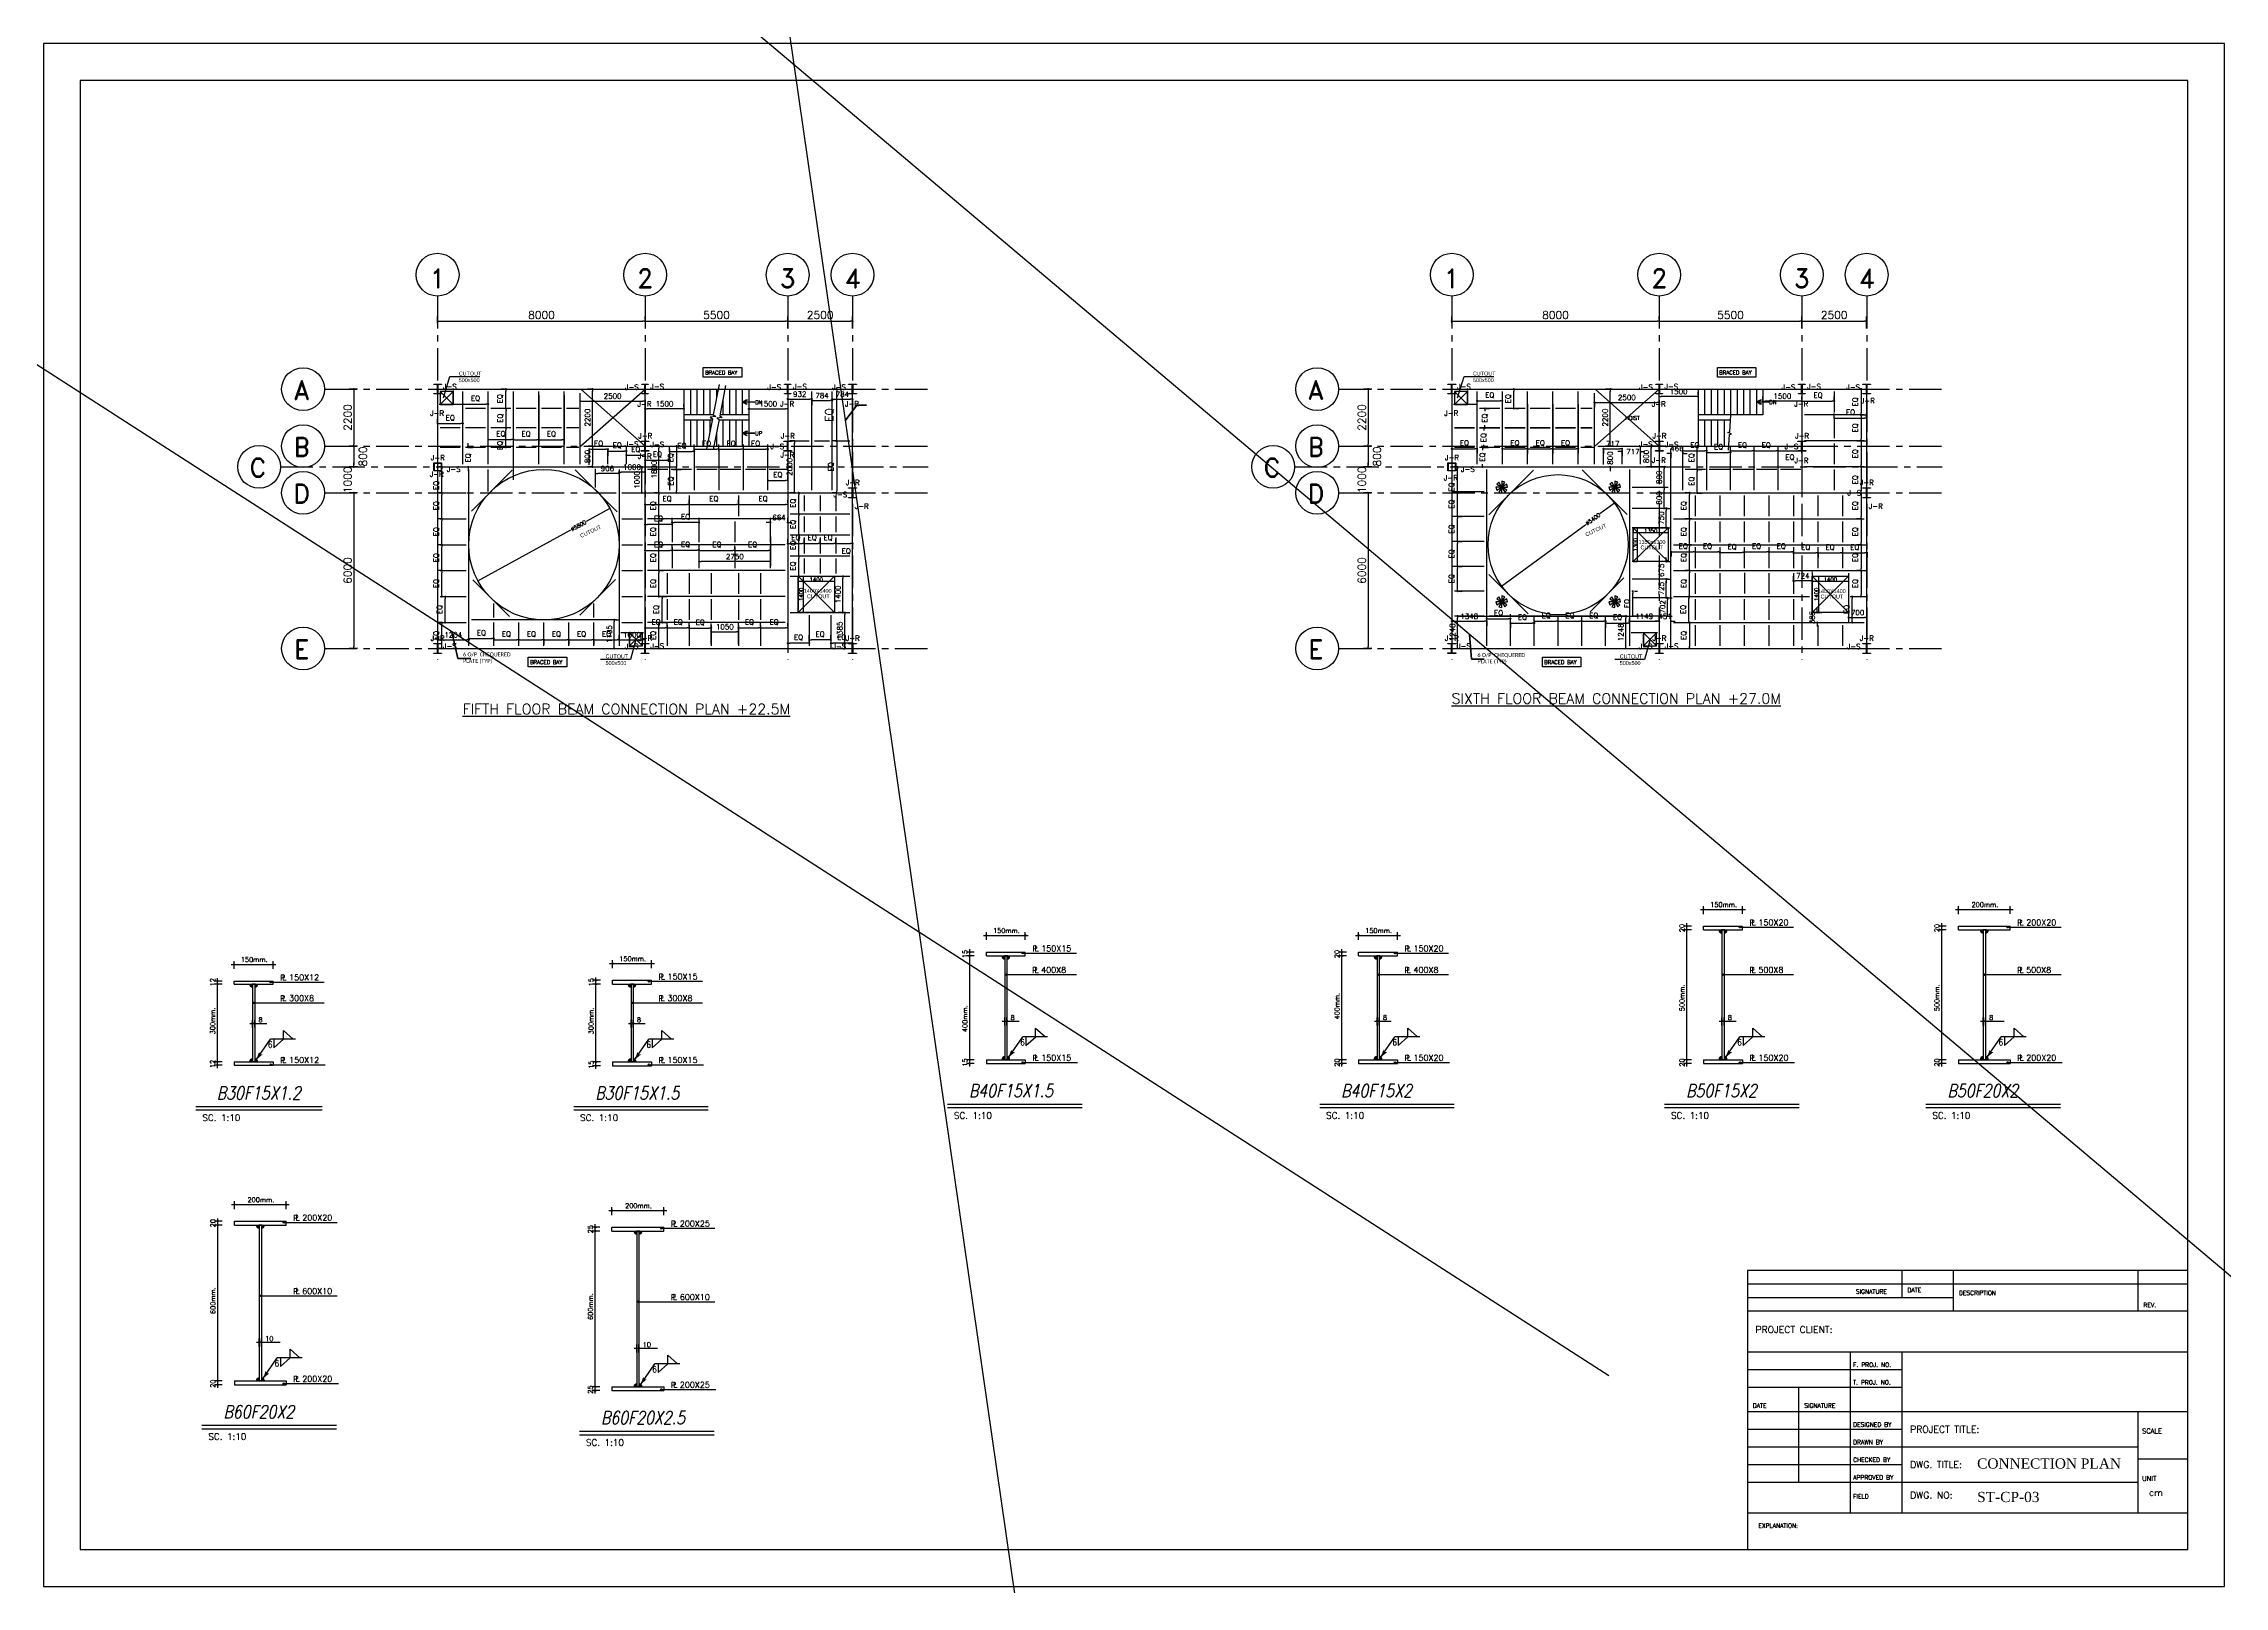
# Model space of a CAD drawing. Header units: inches. Extents: x 1387 to 2676, y -3554 to -2136.
# Drawn here: x 2579.8 to 2663.9, y -2688.6 to -2629.2 of the extents above; entities that cross this region are included whole.
import ezdxf
from ezdxf.enums import TextEntityAlignment as Align

# ---------------------------------------------------------------- set-up
doc = ezdxf.new("R2010")
doc.units = ezdxf.units.IN
doc.header["$MEASUREMENT"] = 0
for name, pattern in [('CENTER', [2, 1.25, -0.25, 0.25, -0.25]), ('DASHDOTX2', [2, 1, -0.5, 0, -0.5]), ('HIDDEN', [0.375, 0.25, -0.125])]:
    doc.linetypes.add(name, pattern=pattern)
for name, color, linetype in [('1', 1, 'Continuous'), ('1R', 1, 'Continuous'), ('3', 3, 'HIDDEN'), ('3G', 3, 'Continuous'), ('4C', 4, 'Continuous'), ('7', 7, 'Continuous'), ('A-TEXT', 7, 'Continuous'), ('AA-IPE300', 27, 'Continuous'), ('AA_CUT OUT', 250, 'Continuous'), ('Ax', 1, 'DASHDOTX2'), ('AXE', 1, 'CENTER'), ('DIM', 8, 'Continuous'), ('lateral brace', 5, 'Continuous'), ('Layer4', 118, 'Continuous'), ('MEMBER TEXT', 7, 'Continuous'), ('NEW-CO-TEXT', 7, 'Continuous'), ('Pich', 2, 'Continuous'), ('STAIR', 145, 'Continuous'), ('STEEL', 33, 'Continuous'), ('TEXT-1', 3, 'Continuous'), ('UPN100', 1, 'Continuous'), ('wall', 4, 'Continuous')]:
    doc.layers.add(name, color=color, linetype=linetype)
doc.layers.add('AA-BEAM-LAYOUT', color=5, linetype='Continuous', lineweight=13)
doc.layers.add('leder', color=96, linetype='Continuous', lineweight=18)
doc.styles.add('ITALICT', font='italict')
doc.styles.add('ROMAND', font='ROMAND.shx')
doc.styles.add('ROMANS', font='ROMANS')
doc.styles.add('ROMANT', font='romant')
doc.styles.get("Standard").update_dxf_attribs({"font": 'arial.ttf'})
doc.styles.add('style1', font='times.ttf')
doc.styles.add('T1', font='calibri.ttf', dxfattribs={"width": 0.85, "height": 75})
doc.dimstyles.new('1-100', dxfattribs={"dimtxt": 0.3, "dimasz": 0.08, "dimexe": 0.18, "dimexo": 0.0625, "dimgap": 0.09, "dimtad": 1, "dimdec": 0, "dimlfac": 1000, "dimdsep": 46, "dimtxsty": 'ROMANT', "dimblk": 'DOT', "dimcen": 0.09, "dimclrd": 1, "dimclre": 1, "dimclrt": 3, "dimadec": 0, "dimazin": 0, "dimtfac": 1, "dimtdec": 0, "dimtix": 1, "dimtofl": 0, "dimtmove": 2, "dimatfit": 3, "dimldrblk": 'DOT', "dimfxl": 1, "dimtolj": 1, "dimarcsym": 0})
doc.dimstyles.new('25_LINE', dxfattribs={"dimscale": 25, "dimtxt": 2, "dimasz": 1.25, "dimexe": 1.5, "dimexo": 0, "dimgap": 0.75, "dimtad": 0, "dimdec": 0, "dimzin": 0, "dimdsep": 46, "dimtxsty": 'Standard', "dimblk1": 'OBLIQUE', "dimblk2": 'OBLIQUE', "dimsah": 1, "dimcen": 1.5, "dimclrd": 40, "dimclre": 50, "dimclrt": 256, "dimadec": 0, "dimazin": 0, "dimtfac": 1, "dimtdec": 0, "dimtofl": 0, "dimtmove": 0, "dimatfit": 3, "dimldrblk": 'OBLIQUE', "dimfxl": 1, "dimtolj": 1, "dimtzin": 0, "dimarcsym": 0})
doc.dimstyles.new('Copy of 1-100', dxfattribs={"dimtxt": 0.2, "dimasz": 0.08, "dimexe": 0.18, "dimexo": 0.0625, "dimgap": 0.09, "dimtad": 1, "dimdec": 0, "dimlfac": 1000, "dimdsep": 46, "dimtxsty": 'ROMANT', "dimblk": 'DOT', "dimcen": 0.09, "dimclrd": 1, "dimclre": 1, "dimclrt": 3, "dimadec": 0, "dimazin": 0, "dimtfac": 1, "dimtdec": 0, "dimtix": 1, "dimtofl": 0, "dimtmove": 2, "dimatfit": 3, "dimldrblk": 'DOT', "dimfxl": 1, "dimtolj": 1, "dimarcsym": 0})
doc.dimstyles.get("Standard").update_dxf_attribs({"dimtxt": 0.25, "dimasz": 0.18, "dimexe": 0.18, "dimexo": 0.0625, "dimgap": 0.09, "dimtad": 0, "dimdec": 0, "dimlfac": 100, "dimzin": 0, "dimdsep": 46, "dimtxsty": 'Standard', "dimcen": 0.09, "dimadec": 0, "dimazin": 0, "dimtfac": 1, "dimtdec": 0, "dimtofl": 0, "dimtmove": 0, "dimatfit": 3, "dimfxl": 1, "dimtolj": 1, "dimtzin": 0, "dimarcsym": 0})

# ---------------------------------------------------------------- blocks, each defined once
blk = doc.blocks.new('DOT')
at = {"layer": 'DIM', "color": 0, "linetype": 'ByBlock'}
blk.add_line((-0.5, 0), (-1, 0), dxfattribs=at)
at = {"layer": 'DIM', "color": 0, "linetype": 'ByBlock', "const_width": 0.5}
blk.add_lwpolyline([(-0.25, 0, 1), (0.25, 0, 1)], format="xyb", close=True, dxfattribs=at)
blk = doc.blocks.new('*D2549')
at = {"color": 1, "lineweight": -2, "transparency": 16777216}
for p, q in [((-9722, 5596), (-10284, 5185)), ((-14078, 2404), (-10831, 4783))]:
    blk.add_line(p, q, dxfattribs=at)
at = {"layer": 'Defpoints', "color": 0, "transparency": 16777216}
for p in [(-9722, 5596), (-14078, 2404)]:
    blk.add_point(p, dxfattribs=at)
at = {"color": 1, "lineweight": -2, "transparency": 16777216, "xscale": 0.08, "yscale": 0.08, "zscale": 0.08}
for p, rotation in [((-9722, 5596), 36.23449440421251), ((-14078, 2404), 216.2344944042126)]:
    blk.add_blockref('DOT', p, dxfattribs=dict(at, rotation=rotation))
at = {"color": 3, "transparency": 16777216, "insert": (-10557, 4984), "char_height": 150, "attachment_point": 5, "rotation": 36.23449, "style": 'ROMANT'}
blk.add_mtext('\\A1;∅5400', dxfattribs=at)
blk = doc.blocks.new('_Dot')
at = {"layer": 'DIM', "color": 0, "lineweight": -2}
blk.add_line((-0.5, 0), (-1, 0), dxfattribs=at)
at = {"layer": 'DIM', "color": 0, "const_width": 0.5}
blk.add_lwpolyline([(-0.25, 0, 1), (0.25, 0, 1)], format="xyb", close=True, dxfattribs=at)
blk = doc.blocks.new('*D2552')
at = {"color": 1, "lineweight": -2, "transparency": 16777216}
for p, q in [((-2100, 2785), (-2100, 2585)), ((-700, 2585), (-2100, 2585)), ((-700, 2785), (-700, 2585))]:
    blk.add_line(p, q, dxfattribs=at)
at = {"layer": 'Defpoints', "color": 0, "transparency": 16777216}
for p in [(-2100, 2785), (-2100, 2585), (-700, 2785)]:
    blk.add_point(p, dxfattribs=at)
at = {"color": 1, "lineweight": -2, "transparency": 16777216, "xscale": 0.08, "yscale": 0.08, "zscale": 0.08, "rotation": 180}
blk.add_blockref('DOT', (-2100, 2585), dxfattribs=at)
at = {"color": 1, "lineweight": -2, "transparency": 16777216, "xscale": 0.08, "yscale": 0.08, "zscale": 0.08}
blk.add_blockref('DOT', (-700, 2585), dxfattribs=at)
at = {"color": 3, "transparency": 16777216, "insert": (-1400, 2660), "char_height": 150, "attachment_point": 5, "style": 'ROMANT'}
blk.add_mtext('\\A1;1400', dxfattribs=at)
blk = doc.blocks.new('*D2553')
at = {"color": 1, "lineweight": -2, "transparency": 16777216}
for p, q in [((-2100, 2785), (-1864, 2785)), ((-1864, 2785), (-1864, 1385)), ((-2100, 1385), (-1864, 1385))]:
    blk.add_line(p, q, dxfattribs=at)
at = {"layer": 'Defpoints', "color": 0, "transparency": 16777216}
for p in [(-2100, 2785), (-2100, 1385), (-1864, 1385)]:
    blk.add_point(p, dxfattribs=at)
at = {"color": 1, "lineweight": -2, "transparency": 16777216, "xscale": 0.08, "yscale": 0.08, "zscale": 0.08}
for p, rotation in [((-1864, 2785), 90), ((-1864, 1385), 270)]:
    blk.add_blockref('DOT', p, dxfattribs=dict(at, rotation=rotation))
at = {"color": 3, "transparency": 16777216, "insert": (-1939, 2085), "char_height": 150, "attachment_point": 5, "rotation": 90, "style": 'ROMANT'}
blk.add_mtext('\\A1;1400', dxfattribs=at)
blk = doc.blocks.new('*D2550')
at = {"color": 1, "lineweight": -2, "transparency": 16777216}
for p, q in [((-9000, 4650), (-9000, 4457)), ((-7650, 4457), (-8999, 4457)), ((-7650, 4650), (-7650, 4457))]:
    blk.add_line(p, q, dxfattribs=at)
at = {"layer": 'Defpoints', "color": 0, "transparency": 16777216}
for p in [(-9000, 4650), (-9000, 4457), (-7650, 4650)]:
    blk.add_point(p, dxfattribs=at)
at = {"color": 1, "lineweight": -2, "transparency": 16777216, "xscale": 0.08, "yscale": 0.08, "zscale": 0.08, "rotation": 180}
blk.add_blockref('DOT', (-9000, 4457), dxfattribs=at)
at = {"color": 1, "lineweight": -2, "transparency": 16777216, "xscale": 0.08, "yscale": 0.08, "zscale": 0.08}
blk.add_blockref('DOT', (-7650, 4457), dxfattribs=at)
at = {"color": 3, "transparency": 16777216, "insert": (-8325, 4532), "char_height": 150, "attachment_point": 5, "style": 'ROMANT'}
blk.add_mtext('\\A1;1350', dxfattribs=at)
blk = doc.blocks.new('*D2551')
at = {"color": 1, "lineweight": -2, "transparency": 16777216}
for p, q in [((-8999, 4650), (-8847, 4650)), ((-8847, 4650), (-8847, 3350)), ((-8999, 3350), (-8847, 3350))]:
    blk.add_line(p, q, dxfattribs=at)
at = {"layer": 'Defpoints', "color": 0, "transparency": 16777216}
for p in [(-9000, 4650), (-9000, 3350), (-8847, 3350)]:
    blk.add_point(p, dxfattribs=at)
at = {"color": 1, "lineweight": -2, "transparency": 16777216, "xscale": 0.08, "yscale": 0.08, "zscale": 0.08}
for p, rotation in [((-8847, 4650), 90), ((-8847, 3350), 270)]:
    blk.add_blockref('DOT', p, dxfattribs=dict(at, rotation=rotation))
at = {"color": 3, "transparency": 16777216, "insert": (-8922, 4000), "char_height": 150, "attachment_point": 5, "rotation": 90, "style": 'ROMANT'}
blk.add_mtext('\\A1;1300', dxfattribs=at)
blk = doc.blocks.new('*D2546')
at = {"color": 1, "lineweight": -2, "transparency": 16777216}
for p, q in [((-9357, 5393), (-10268, 4894)), ((-14443, 2607), (-10863, 4568))]:
    blk.add_line(p, q, dxfattribs=at)
at = {"layer": 'Defpoints', "color": 0, "transparency": 16777216}
for p in [(-9357, 5393), (-14443, 2607)]:
    blk.add_point(p, dxfattribs=at)
at = {"color": 1, "lineweight": -2, "transparency": 16777216, "xscale": 0.08, "yscale": 0.08, "zscale": 0.08}
for p, rotation in [((-9357, 5393), 28.71912846812458), ((-14443, 2607), 208.7191284681246)]:
    blk.add_blockref('DOT', p, dxfattribs=dict(at, rotation=rotation))
at = {"color": 3, "transparency": 16777216, "insert": (-10565, 4731), "char_height": 150, "attachment_point": 5, "rotation": 28.71913, "style": 'ROMANT'}
blk.add_mtext('\\A1;∅5800', dxfattribs=at)
blk = doc.blocks.new('*D2548')
at = {"color": 1, "lineweight": -2, "transparency": 16777216}
for p, q in [((-2100, 2785), (-2100, 2579)), ((-700, 2580), (-2100, 2580)), ((-700, 2785), (-700, 2579))]:
    blk.add_line(p, q, dxfattribs=at)
at = {"layer": 'Defpoints', "color": 0, "transparency": 16777216}
for p in [(-2100, 2785), (-2100, 2580), (-700, 2785)]:
    blk.add_point(p, dxfattribs=at)
at = {"color": 1, "lineweight": -2, "transparency": 16777216, "xscale": 0.08, "yscale": 0.08, "zscale": 0.08, "rotation": 180}
blk.add_blockref('DOT', (-2100, 2580), dxfattribs=at)
at = {"color": 1, "lineweight": -2, "transparency": 16777216, "xscale": 0.08, "yscale": 0.08, "zscale": 0.08}
blk.add_blockref('DOT', (-700, 2580), dxfattribs=at)
at = {"color": 3, "transparency": 16777216, "insert": (-1400, 2655), "char_height": 150, "attachment_point": 5, "style": 'ROMANT'}
blk.add_mtext('\\A1;1400', dxfattribs=at)
blk = doc.blocks.new('*D2547')
at = {"color": 1, "lineweight": -2, "transparency": 16777216}
for p, q in [((-2100, 2785), (-1907, 2785)), ((-1907, 2785), (-1907, 1385)), ((-2100, 1385), (-1907, 1385))]:
    blk.add_line(p, q, dxfattribs=at)
at = {"layer": 'Defpoints', "color": 0, "transparency": 16777216}
for p in [(-2100, 2785), (-2100, 1385), (-1907, 1385)]:
    blk.add_point(p, dxfattribs=at)
at = {"color": 1, "lineweight": -2, "transparency": 16777216, "xscale": 0.08, "yscale": 0.08, "zscale": 0.08}
for p, rotation in [((-1907, 2785), 90), ((-1907, 1385), 270)]:
    blk.add_blockref('DOT', p, dxfattribs=dict(at, rotation=rotation))
at = {"color": 3, "transparency": 16777216, "insert": (-1982, 2085), "char_height": 150, "attachment_point": 5, "rotation": 90, "style": 'ROMANT'}
blk.add_mtext('\\A1;1400', dxfattribs=at)
blk = doc.blocks.new('*D2125')
at = {"layer": 'Defpoints', "color": 0, "transparency": 16777216}
for p in [(2594.95, -2643.872), (2595.925, -2643.821), (2595.925, -2643.872)]:
    blk.add_point(p, dxfattribs=at)
at = {"layer": 'Pich', "color": 1, "lineweight": -2, "transparency": 16777216}
for p, q in [((2594.95, -2643.809), (2594.95, -2643.641)), ((2595.03, -2643.821), (2595.845, -2643.821)), ((2595.925, -2643.809), (2595.925, -2643.641))]:
    blk.add_line(p, q, dxfattribs=at)
at = {"layer": 'Pich', "color": 1, "lineweight": -2, "transparency": 16777216, "xscale": 0.08, "yscale": 0.08, "zscale": 0.08, "rotation": 180}
blk.add_blockref('DOT', (2594.95, -2643.821), dxfattribs=at)
at = {"layer": 'Pich', "color": 1, "lineweight": -2, "transparency": 16777216, "xscale": 0.08, "yscale": 0.08, "zscale": 0.08}
blk.add_blockref('DOT', (2595.925, -2643.821), dxfattribs=at)
at = {"layer": 'Pich', "color": 3, "transparency": 16777216, "insert": (2595.437, -2643.607), "char_height": 0.2, "attachment_point": 5, "style": 'ROMANT'}
blk.add_mtext('\\A1;EQ', dxfattribs=at)
blk = doc.blocks.new('*D2360')
at = {"layer": 'Defpoints', "color": 0, "transparency": 16777216}
for p in [(2596.9, -2643.07), (2596.9, -2643.07), (2595.925, -2644.851)]:
    blk.add_point(p, dxfattribs=at)
at = {"layer": 'Pich', "color": 1, "lineweight": -2, "transparency": 16777216}
for p, q in [((2595.925, -2644.789), (2595.925, -2642.89)), ((2596.005, -2643.07), (2596.82, -2643.07)), ((2596.9, -2643.007), (2596.9, -2642.89))]:
    blk.add_line(p, q, dxfattribs=at)
at = {"layer": 'Pich', "color": 1, "lineweight": -2, "transparency": 16777216, "xscale": 0.08, "yscale": 0.08, "zscale": 0.08, "rotation": 180}
blk.add_blockref('DOT', (2595.925, -2643.07), dxfattribs=at)
at = {"layer": 'Pich', "color": 1, "lineweight": -2, "transparency": 16777216, "xscale": 0.08, "yscale": 0.08, "zscale": 0.08}
blk.add_blockref('DOT', (2596.9, -2643.07), dxfattribs=at)
at = {"layer": 'Pich', "color": 3, "transparency": 16777216, "insert": (2596.412, -2642.856), "char_height": 0.2, "attachment_point": 5, "style": 'ROMANT'}
blk.add_mtext('\\A1;EQ', dxfattribs=at)
blk = doc.blocks.new('*D2361')
at = {"layer": 'Defpoints', "color": 0, "transparency": 16777216}
for p in [(2596.901, -2644.438), (2597.875, -2644.438), (2597.875, -2646.046)]:
    blk.add_point(p, dxfattribs=at)
at = {"layer": 'Pich', "color": 1, "lineweight": -2, "transparency": 16777216}
for p, q in [((2596.901, -2644.376), (2596.901, -2644.258)), ((2596.981, -2644.438), (2597.795, -2644.438)), ((2597.875, -2645.984), (2597.875, -2644.258))]:
    blk.add_line(p, q, dxfattribs=at)
at = {"layer": 'Pich', "color": 1, "lineweight": -2, "transparency": 16777216, "xscale": 0.08, "yscale": 0.08, "zscale": 0.08, "rotation": 180}
blk.add_blockref('DOT', (2596.901, -2644.438), dxfattribs=at)
at = {"layer": 'Pich', "color": 1, "lineweight": -2, "transparency": 16777216, "xscale": 0.08, "yscale": 0.08, "zscale": 0.08}
blk.add_blockref('DOT', (2597.875, -2644.438), dxfattribs=at)
at = {"layer": 'Pich', "color": 3, "transparency": 16777216, "insert": (2597.388, -2644.224), "char_height": 0.2, "attachment_point": 5, "style": 'ROMANT'}
blk.add_mtext('\\A1;EQ', dxfattribs=at)
blk = doc.blocks.new('*D2362')
at = {"layer": 'Defpoints', "color": 0, "transparency": 16777216}
for p in [(2598.85, -2642.664), (2597.875, -2644.443), (2598.85, -2644.443)]:
    blk.add_point(p, dxfattribs=at)
at = {"layer": 'Pich', "color": 1, "lineweight": -2, "transparency": 16777216}
for p, q in [((2598.85, -2642.727), (2598.85, -2644.623)), ((2597.875, -2644.38), (2597.875, -2644.263)), ((2597.955, -2644.443), (2598.77, -2644.443))]:
    blk.add_line(p, q, dxfattribs=at)
at = {"layer": 'Pich', "color": 1, "lineweight": -2, "transparency": 16777216, "xscale": 0.08, "yscale": 0.08, "zscale": 0.08, "rotation": 180}
blk.add_blockref('DOT', (2597.875, -2644.443), dxfattribs=at)
at = {"layer": 'Pich', "color": 1, "lineweight": -2, "transparency": 16777216, "xscale": 0.08, "yscale": 0.08, "zscale": 0.08}
blk.add_blockref('DOT', (2598.85, -2644.443), dxfattribs=at)
at = {"layer": 'Pich', "color": 3, "transparency": 16777216, "insert": (2598.362, -2644.229), "char_height": 0.2, "attachment_point": 5, "style": 'ROMANT'}
blk.add_mtext('\\A1;EQ', dxfattribs=at)
blk = doc.blocks.new('*D2363')
at = {"layer": 'Defpoints', "color": 0, "transparency": 16777216}
for p in [(2599.825, -2642.664), (2598.85, -2644.443), (2599.825, -2644.443)]:
    blk.add_point(p, dxfattribs=at)
at = {"layer": 'Pich', "color": 1, "lineweight": -2, "transparency": 16777216}
for p, q in [((2599.825, -2642.727), (2599.825, -2644.623)), ((2598.85, -2644.38), (2598.85, -2644.263)), ((2598.93, -2644.443), (2599.745, -2644.443))]:
    blk.add_line(p, q, dxfattribs=at)
at = {"layer": 'Pich', "color": 1, "lineweight": -2, "transparency": 16777216, "xscale": 0.08, "yscale": 0.08, "zscale": 0.08, "rotation": 180}
blk.add_blockref('DOT', (2598.85, -2644.443), dxfattribs=at)
at = {"layer": 'Pich', "color": 1, "lineweight": -2, "transparency": 16777216, "xscale": 0.08, "yscale": 0.08, "zscale": 0.08}
blk.add_blockref('DOT', (2599.825, -2644.443), dxfattribs=at)
at = {"layer": 'Pich', "color": 3, "transparency": 16777216, "insert": (2599.337, -2644.229), "char_height": 0.2, "attachment_point": 5, "style": 'ROMANT'}
blk.add_mtext('\\A1;EQ', dxfattribs=at)
blk = doc.blocks.new('*D2364')
at = {"layer": 'Defpoints', "color": 0, "transparency": 16777216}
for p in [(2600.45, -2642.953), (2602.95, -2642.953), (2602.95, -2643.022)]:
    blk.add_point(p, dxfattribs=at)
at = {"layer": 'Pich', "color": 1, "lineweight": -2, "transparency": 16777216}
for p, q in [((2600.45, -2642.89), (2600.45, -2642.773)), ((2600.53, -2642.953), (2602.87, -2642.953)), ((2602.95, -2642.959), (2602.95, -2642.773))]:
    blk.add_line(p, q, dxfattribs=at)
at = {"layer": 'Pich', "color": 1, "lineweight": -2, "transparency": 16777216, "xscale": 0.08, "yscale": 0.08, "zscale": 0.08, "rotation": 180}
blk.add_blockref('DOT', (2600.45, -2642.953), dxfattribs=at)
at = {"layer": 'Pich', "color": 1, "lineweight": -2, "transparency": 16777216, "xscale": 0.08, "yscale": 0.08, "zscale": 0.08}
blk.add_blockref('DOT', (2602.95, -2642.953), dxfattribs=at)
at = {"layer": 'Pich', "color": 3, "transparency": 16777216, "insert": (2601.7, -2642.763), "char_height": 0.2, "attachment_point": 5, "style": 'ROMANT'}
blk.add_mtext('\\A1;2500', dxfattribs=at)
blk = doc.blocks.new('*D2365')
at = {"layer": 'Defpoints', "color": 0, "transparency": 16777216}
for p in [(2608.45, -2642.844), (2609.382, -2642.844), (2609.382, -2642.875)]:
    blk.add_point(p, dxfattribs=at)
at = {"layer": 'Pich', "color": 1, "lineweight": -2, "transparency": 16777216}
for p, q in [((2608.45, -2642.907), (2608.45, -2643.055)), ((2608.53, -2642.875), (2609.302, -2642.875)), ((2609.382, -2642.907), (2609.382, -2643.055))]:
    blk.add_line(p, q, dxfattribs=at)
at = {"layer": 'Pich', "color": 1, "lineweight": -2, "transparency": 16777216, "xscale": 0.08, "yscale": 0.08, "zscale": 0.08, "rotation": 180}
blk.add_blockref('DOT', (2608.45, -2642.875), dxfattribs=at)
at = {"layer": 'Pich', "color": 1, "lineweight": -2, "transparency": 16777216, "xscale": 0.08, "yscale": 0.08, "zscale": 0.08}
blk.add_blockref('DOT', (2609.382, -2642.875), dxfattribs=at)
at = {"layer": 'Pich', "color": 3, "transparency": 16777216, "insert": (2608.916, -2642.685), "char_height": 0.2, "attachment_point": 5, "style": 'ROMANT'}
blk.add_mtext('\\A1;932', dxfattribs=at)
blk = doc.blocks.new('*D2366')
at = {"layer": 'Defpoints', "color": 0, "transparency": 16777216}
for p in [(2609.382, -2642.853), (2610.166, -2642.935), (2610.166, -2642.935)]:
    blk.add_point(p, dxfattribs=at)
at = {"layer": 'Pich', "color": 1, "lineweight": -2, "transparency": 16777216}
for p, q in [((2609.382, -2642.916), (2609.382, -2643.115)), ((2609.462, -2642.935), (2610.086, -2642.935)), ((2610.166, -2642.873), (2610.166, -2642.755))]:
    blk.add_line(p, q, dxfattribs=at)
at = {"layer": 'Pich', "color": 1, "lineweight": -2, "transparency": 16777216, "xscale": 0.08, "yscale": 0.08, "zscale": 0.08, "rotation": 180}
blk.add_blockref('DOT', (2609.382, -2642.935), dxfattribs=at)
at = {"layer": 'Pich', "color": 1, "lineweight": -2, "transparency": 16777216, "xscale": 0.08, "yscale": 0.08, "zscale": 0.08}
blk.add_blockref('DOT', (2610.166, -2642.935), dxfattribs=at)
at = {"layer": 'Pich', "color": 3, "transparency": 16777216, "insert": (2609.774, -2642.745), "char_height": 0.2, "attachment_point": 5, "style": 'ROMANT'}
blk.add_mtext('\\A1;784', dxfattribs=at)
blk = doc.blocks.new('*D2367')
at = {"layer": 'Defpoints', "color": 0, "transparency": 16777216}
for p in [(2610.166, -2642.884), (2610.95, -2642.884), (2610.95, -2642.965)]:
    blk.add_point(p, dxfattribs=at)
at = {"layer": 'Pich', "color": 1, "lineweight": -2, "transparency": 16777216}
for p, q in [((2610.166, -2642.822), (2610.166, -2642.704)), ((2610.246, -2642.884), (2610.87, -2642.884)), ((2610.95, -2642.902), (2610.95, -2642.704))]:
    blk.add_line(p, q, dxfattribs=at)
at = {"layer": 'Pich', "color": 1, "lineweight": -2, "transparency": 16777216, "xscale": 0.08, "yscale": 0.08, "zscale": 0.08, "rotation": 180}
blk.add_blockref('DOT', (2610.166, -2642.884), dxfattribs=at)
at = {"layer": 'Pich', "color": 1, "lineweight": -2, "transparency": 16777216, "xscale": 0.08, "yscale": 0.08, "zscale": 0.08}
blk.add_blockref('DOT', (2610.95, -2642.884), dxfattribs=at)
at = {"layer": 'Pich', "color": 3, "transparency": 16777216, "insert": (2610.558, -2642.694), "char_height": 0.2, "attachment_point": 5, "style": 'ROMANT'}
blk.add_mtext('\\A1;784', dxfattribs=at)
blk = doc.blocks.new('*D2368')
at = {"layer": 'Defpoints', "color": 0, "transparency": 16777216}
for p in [(2600.8, -2644.756), (2601.516, -2644.756), (2601.516, -2644.811)]:
    blk.add_point(p, dxfattribs=at)
at = {"layer": 'Pich', "color": 1, "lineweight": -2, "transparency": 16777216}
for p, q in [((2600.8, -2644.819), (2600.8, -2644.991)), ((2600.88, -2644.811), (2601.436, -2644.811)), ((2601.516, -2644.819), (2601.516, -2644.991))]:
    blk.add_line(p, q, dxfattribs=at)
at = {"layer": 'Pich', "color": 1, "lineweight": -2, "transparency": 16777216, "xscale": 0.08, "yscale": 0.08, "zscale": 0.08, "rotation": 180}
blk.add_blockref('DOT', (2600.8, -2644.811), dxfattribs=at)
at = {"layer": 'Pich', "color": 1, "lineweight": -2, "transparency": 16777216, "xscale": 0.08, "yscale": 0.08, "zscale": 0.08}
blk.add_blockref('DOT', (2601.516, -2644.811), dxfattribs=at)
at = {"layer": 'Pich', "color": 3, "transparency": 16777216, "insert": (2601.158, -2644.597), "char_height": 0.2, "attachment_point": 5, "style": 'ROMANT'}
blk.add_mtext('\\A1;EQ', dxfattribs=at)
blk = doc.blocks.new('*D2369')
at = {"layer": 'Defpoints', "color": 0, "transparency": 16777216}
for p in [(2601.516, -2644.811), (2602.233, -2644.881), (2602.233, -2644.881)]:
    blk.add_point(p, dxfattribs=at)
at = {"layer": 'Pich', "color": 1, "lineweight": -2, "transparency": 16777216}
for p, q in [((2601.516, -2644.873), (2601.516, -2645.061)), ((2601.596, -2644.881), (2602.153, -2644.881)), ((2602.233, -2644.818), (2602.233, -2644.701))]:
    blk.add_line(p, q, dxfattribs=at)
at = {"layer": 'Pich', "color": 1, "lineweight": -2, "transparency": 16777216, "xscale": 0.08, "yscale": 0.08, "zscale": 0.08, "rotation": 180}
blk.add_blockref('DOT', (2601.516, -2644.881), dxfattribs=at)
at = {"layer": 'Pich', "color": 1, "lineweight": -2, "transparency": 16777216, "xscale": 0.08, "yscale": 0.08, "zscale": 0.08}
blk.add_blockref('DOT', (2602.233, -2644.881), dxfattribs=at)
at = {"layer": 'Pich', "color": 3, "transparency": 16777216, "insert": (2601.875, -2644.667), "char_height": 0.2, "attachment_point": 5, "style": 'ROMANT'}
blk.add_mtext('\\A1;EQ', dxfattribs=at)
blk = doc.blocks.new('*D2370')
at = {"layer": 'Defpoints', "color": 0, "transparency": 16777216}
for p in [(2602.233, -2645.04), (2602.95, -2645.04), (2602.95, -2645.137)]:
    blk.add_point(p, dxfattribs=at)
at = {"layer": 'Pich', "color": 1, "lineweight": -2, "transparency": 16777216}
for p, q in [((2602.233, -2644.977), (2602.233, -2644.86)), ((2602.95, -2645.074), (2602.95, -2644.86)), ((2602.313, -2645.04), (2602.87, -2645.04))]:
    blk.add_line(p, q, dxfattribs=at)
at = {"layer": 'Pich', "color": 1, "lineweight": -2, "transparency": 16777216, "xscale": 0.08, "yscale": 0.08, "zscale": 0.08, "rotation": 180}
blk.add_blockref('DOT', (2602.233, -2645.04), dxfattribs=at)
at = {"layer": 'Pich', "color": 1, "lineweight": -2, "transparency": 16777216, "xscale": 0.08, "yscale": 0.08, "zscale": 0.08}
blk.add_blockref('DOT', (2602.95, -2645.04), dxfattribs=at)
at = {"layer": 'Pich', "color": 3, "transparency": 16777216, "insert": (2602.591, -2644.826), "char_height": 0.2, "attachment_point": 5, "style": 'ROMANT'}
blk.add_mtext('\\A1;EQ', dxfattribs=at)
blk = doc.blocks.new('*D2371')
at = {"layer": 'Defpoints', "color": 0, "transparency": 16777216}
for p in [(2602.95, -2645.325), (2603.898, -2645.228), (2603.898, -2645.353)]:
    blk.add_point(p, dxfattribs=at)
at = {"layer": 'Pich', "color": 1, "lineweight": -2, "transparency": 16777216}
for p, q in [((2602.95, -2645.263), (2602.95, -2645.048)), ((2603.03, -2645.228), (2603.818, -2645.228)), ((2603.898, -2645.291), (2603.898, -2645.048))]:
    blk.add_line(p, q, dxfattribs=at)
at = {"layer": 'Pich', "color": 1, "lineweight": -2, "transparency": 16777216, "xscale": 0.08, "yscale": 0.08, "zscale": 0.08, "rotation": 180}
blk.add_blockref('DOT', (2602.95, -2645.228), dxfattribs=at)
at = {"layer": 'Pich', "color": 1, "lineweight": -2, "transparency": 16777216, "xscale": 0.08, "yscale": 0.08, "zscale": 0.08}
blk.add_blockref('DOT', (2603.898, -2645.228), dxfattribs=at)
at = {"layer": 'Pich', "color": 3, "transparency": 16777216, "insert": (2603.424, -2645.014), "char_height": 0.2, "attachment_point": 5, "style": 'ROMANT'}
blk.add_mtext('\\A1;EQ', dxfattribs=at)
blk = doc.blocks.new('*D2372')
at = {"layer": 'Defpoints', "color": 0, "transparency": 16777216}
for p in [(2603.898, -2644.939), (2604.845, -2644.896), (2604.845, -2644.939)]:
    blk.add_point(p, dxfattribs=at)
at = {"layer": 'Pich', "color": 1, "lineweight": -2, "transparency": 16777216}
for p, q in [((2603.898, -2644.877), (2603.898, -2644.716)), ((2603.978, -2644.896), (2604.765, -2644.896)), ((2604.845, -2644.877), (2604.845, -2644.716))]:
    blk.add_line(p, q, dxfattribs=at)
at = {"layer": 'Pich', "color": 1, "lineweight": -2, "transparency": 16777216, "xscale": 0.08, "yscale": 0.08, "zscale": 0.08, "rotation": 180}
blk.add_blockref('DOT', (2603.898, -2644.896), dxfattribs=at)
at = {"layer": 'Pich', "color": 1, "lineweight": -2, "transparency": 16777216, "xscale": 0.08, "yscale": 0.08, "zscale": 0.08}
blk.add_blockref('DOT', (2604.845, -2644.896), dxfattribs=at)
at = {"layer": 'Pich', "color": 3, "transparency": 16777216, "insert": (2604.371, -2644.682), "char_height": 0.2, "attachment_point": 5, "style": 'ROMANT'}
blk.add_mtext('\\A1;EQ', dxfattribs=at)
blk = doc.blocks.new('*D2373')
at = {"layer": 'Defpoints', "color": 0, "transparency": 16777216}
for p in [(2604.845, -2644.858), (2605.793, -2644.814), (2605.793, -2644.939)]:
    blk.add_point(p, dxfattribs=at)
at = {"layer": 'Pich', "color": 1, "lineweight": -2, "transparency": 16777216}
for p, q in [((2604.845, -2644.795), (2604.845, -2644.634)), ((2604.925, -2644.814), (2605.713, -2644.814)), ((2605.793, -2644.877), (2605.793, -2644.634))]:
    blk.add_line(p, q, dxfattribs=at)
at = {"layer": 'Pich', "color": 1, "lineweight": -2, "transparency": 16777216, "xscale": 0.08, "yscale": 0.08, "zscale": 0.08, "rotation": 180}
blk.add_blockref('DOT', (2604.845, -2644.814), dxfattribs=at)
at = {"layer": 'Pich', "color": 1, "lineweight": -2, "transparency": 16777216, "xscale": 0.08, "yscale": 0.08, "zscale": 0.08}
blk.add_blockref('DOT', (2605.793, -2644.814), dxfattribs=at)
at = {"layer": 'Pich', "color": 3, "transparency": 16777216, "insert": (2605.319, -2644.6), "char_height": 0.2, "attachment_point": 5, "style": 'ROMANT'}
blk.add_mtext('\\A1;EQ', dxfattribs=at)
blk = doc.blocks.new('*D2374')
at = {"layer": 'Defpoints', "color": 0, "transparency": 16777216}
for p in [(2605.793, -2644.858), (2606.74, -2644.814), (2606.74, -2644.939)]:
    blk.add_point(p, dxfattribs=at)
at = {"layer": 'Pich', "color": 1, "lineweight": -2, "transparency": 16777216}
for p, q in [((2605.793, -2644.795), (2605.793, -2644.634)), ((2605.873, -2644.814), (2606.66, -2644.814)), ((2606.74, -2644.877), (2606.74, -2644.634))]:
    blk.add_line(p, q, dxfattribs=at)
at = {"layer": 'Pich', "color": 1, "lineweight": -2, "transparency": 16777216, "xscale": 0.08, "yscale": 0.08, "zscale": 0.08, "rotation": 180}
blk.add_blockref('DOT', (2605.793, -2644.814), dxfattribs=at)
at = {"layer": 'Pich', "color": 1, "lineweight": -2, "transparency": 16777216, "xscale": 0.08, "yscale": 0.08, "zscale": 0.08}
blk.add_blockref('DOT', (2606.74, -2644.814), dxfattribs=at)
at = {"layer": 'Pich', "color": 3, "transparency": 16777216, "insert": (2606.267, -2644.6), "char_height": 0.2, "attachment_point": 5, "style": 'ROMANT'}
blk.add_mtext('\\A1;EQ', dxfattribs=at)
blk = doc.blocks.new('*D2375')
at = {"layer": 'Defpoints', "color": 0, "transparency": 16777216}
for p in [(2606.74, -2644.858), (2607.688, -2644.814), (2607.688, -2644.939)]:
    blk.add_point(p, dxfattribs=at)
at = {"layer": 'Pich', "color": 1, "lineweight": -2, "transparency": 16777216}
for p, q in [((2606.74, -2644.795), (2606.74, -2644.634)), ((2606.82, -2644.814), (2607.608, -2644.814)), ((2607.688, -2644.877), (2607.688, -2644.634))]:
    blk.add_line(p, q, dxfattribs=at)
at = {"layer": 'Pich', "color": 1, "lineweight": -2, "transparency": 16777216, "xscale": 0.08, "yscale": 0.08, "zscale": 0.08, "rotation": 180}
blk.add_blockref('DOT', (2606.74, -2644.814), dxfattribs=at)
at = {"layer": 'Pich', "color": 1, "lineweight": -2, "transparency": 16777216, "xscale": 0.08, "yscale": 0.08, "zscale": 0.08}
blk.add_blockref('DOT', (2607.688, -2644.814), dxfattribs=at)
at = {"layer": 'Pich', "color": 3, "transparency": 16777216, "insert": (2607.214, -2644.6), "char_height": 0.2, "attachment_point": 5, "style": 'ROMANT'}
blk.add_mtext('\\A1;EQ', dxfattribs=at)
blk = doc.blocks.new('*D2376')
at = {"layer": 'Defpoints', "color": 0, "transparency": 16777216}
for p in [(2607.688, -2646.058), (2608.45, -2646.014), (2608.45, -2646.104)]:
    blk.add_point(p, dxfattribs=at)
at = {"layer": 'Pich', "color": 1, "lineweight": -2, "transparency": 16777216}
for p, q in [((2607.688, -2645.995), (2607.688, -2645.834)), ((2607.768, -2646.014), (2608.37, -2646.014)), ((2608.45, -2646.041), (2608.45, -2645.834))]:
    blk.add_line(p, q, dxfattribs=at)
at = {"layer": 'Pich', "color": 1, "lineweight": -2, "transparency": 16777216, "xscale": 0.08, "yscale": 0.08, "zscale": 0.08, "rotation": 180}
blk.add_blockref('DOT', (2607.688, -2646.014), dxfattribs=at)
at = {"layer": 'Pich', "color": 1, "lineweight": -2, "transparency": 16777216, "xscale": 0.08, "yscale": 0.08, "zscale": 0.08}
blk.add_blockref('DOT', (2608.45, -2646.014), dxfattribs=at)
at = {"layer": 'Pich', "color": 3, "transparency": 16777216, "insert": (2608.069, -2645.8), "char_height": 0.2, "attachment_point": 5, "style": 'ROMANT'}
blk.add_mtext('\\A1;EQ', dxfattribs=at)
blk = doc.blocks.new('*D2377')
at = {"layer": 'Defpoints', "color": 0, "transparency": 16777216}
for p in [(2595.115, -2651.491), (2595.182, -2651.491), (2595.182, -2652.491)]:
    blk.add_point(p, dxfattribs=at)
at = {"layer": 'Pich', "color": 1, "lineweight": -2, "transparency": 16777216}
for p, q in [((2595.119, -2651.491), (2594.935, -2651.491)), ((2595.115, -2652.411), (2595.115, -2651.571)), ((2595.119, -2652.491), (2594.935, -2652.491))]:
    blk.add_line(p, q, dxfattribs=at)
at = {"layer": 'Pich', "color": 1, "lineweight": -2, "transparency": 16777216, "xscale": 0.08, "yscale": 0.08, "zscale": 0.08}
for p, rotation in [((2595.115, -2651.491), 90), ((2595.115, -2652.491), 270)]:
    blk.add_blockref('DOT', p, dxfattribs=dict(at, rotation=rotation))
at = {"layer": 'Pich', "color": 3, "transparency": 16777216, "insert": (2594.901, -2651.991), "char_height": 0.2, "attachment_point": 5, "rotation": 90, "style": 'ROMANT'}
blk.add_mtext('\\A1;EQ', dxfattribs=at)
blk = doc.blocks.new('*D2378')
at = {"layer": 'Defpoints', "color": 0, "transparency": 16777216}
for p in [(2595.243, -2650.491), (2595.243, -2650.491), (2595.182, -2651.491)]:
    blk.add_point(p, dxfattribs=at)
at = {"layer": 'Pich', "color": 1, "lineweight": -2, "transparency": 16777216}
for p, q in [((2595.243, -2651.411), (2595.243, -2650.571)), ((2595.306, -2650.491), (2595.423, -2650.491)), ((2595.244, -2651.491), (2595.423, -2651.491))]:
    blk.add_line(p, q, dxfattribs=at)
at = {"layer": 'Pich', "color": 1, "lineweight": -2, "transparency": 16777216, "xscale": 0.08, "yscale": 0.08, "zscale": 0.08}
for p, rotation in [((2595.243, -2650.491), 90), ((2595.243, -2651.491), 270)]:
    blk.add_blockref('DOT', p, dxfattribs=dict(at, rotation=rotation))
at = {"layer": 'Pich', "color": 3, "transparency": 16777216, "insert": (2595.029, -2650.991), "char_height": 0.2, "attachment_point": 5, "rotation": 90, "style": 'ROMANT'}
blk.add_mtext('\\A1;EQ', dxfattribs=at)
blk = doc.blocks.new('*D2379')
at = {"layer": 'Defpoints', "color": 0, "transparency": 16777216}
for p in [(2595.115, -2649.491), (2595.187, -2649.491), (2595.115, -2650.491)]:
    blk.add_point(p, dxfattribs=at)
at = {"layer": 'Pich', "color": 1, "lineweight": -2, "transparency": 16777216}
for p, q in [((2595.125, -2649.491), (2594.935, -2649.491)), ((2595.115, -2650.411), (2595.115, -2649.571)), ((2595.177, -2650.491), (2595.295, -2650.491))]:
    blk.add_line(p, q, dxfattribs=at)
at = {"layer": 'Pich', "color": 1, "lineweight": -2, "transparency": 16777216, "xscale": 0.08, "yscale": 0.08, "zscale": 0.08}
for p, rotation in [((2595.115, -2649.491), 90), ((2595.115, -2650.491), 270)]:
    blk.add_blockref('DOT', p, dxfattribs=dict(at, rotation=rotation))
at = {"layer": 'Pich', "color": 3, "transparency": 16777216, "insert": (2594.901, -2649.991), "char_height": 0.2, "attachment_point": 5, "rotation": 90, "style": 'ROMANT'}
blk.add_mtext('\\A1;EQ', dxfattribs=at)
blk = doc.blocks.new('*D2380')
at = {"layer": 'Defpoints', "color": 0, "transparency": 16777216}
for p in [(2595.115, -2648.491), (2595.187, -2648.491), (2595.115, -2649.491)]:
    blk.add_point(p, dxfattribs=at)
at = {"layer": 'Pich', "color": 1, "lineweight": -2, "transparency": 16777216}
for p, q in [((2595.125, -2648.491), (2594.935, -2648.491)), ((2595.115, -2649.411), (2595.115, -2648.571)), ((2595.177, -2649.491), (2595.295, -2649.491))]:
    blk.add_line(p, q, dxfattribs=at)
at = {"layer": 'Pich', "color": 1, "lineweight": -2, "transparency": 16777216, "xscale": 0.08, "yscale": 0.08, "zscale": 0.08}
for p, rotation in [((2595.115, -2648.491), 90), ((2595.115, -2649.491), 270)]:
    blk.add_blockref('DOT', p, dxfattribs=dict(at, rotation=rotation))
at = {"layer": 'Pich', "color": 3, "transparency": 16777216, "insert": (2594.901, -2648.991), "char_height": 0.2, "attachment_point": 5, "rotation": 90, "style": 'ROMANT'}
blk.add_mtext('\\A1;EQ', dxfattribs=at)
blk = doc.blocks.new('*D2381')
at = {"layer": 'Defpoints', "color": 0, "transparency": 16777216}
for p in [(2595.115, -2647.491), (2595.187, -2647.491), (2595.115, -2648.491)]:
    blk.add_point(p, dxfattribs=at)
at = {"layer": 'Pich', "color": 1, "lineweight": -2, "transparency": 16777216}
for p, q in [((2595.125, -2647.491), (2594.935, -2647.491)), ((2595.115, -2648.411), (2595.115, -2647.571)), ((2595.177, -2648.491), (2595.295, -2648.491))]:
    blk.add_line(p, q, dxfattribs=at)
at = {"layer": 'Pich', "color": 1, "lineweight": -2, "transparency": 16777216, "xscale": 0.08, "yscale": 0.08, "zscale": 0.08}
for p, rotation in [((2595.115, -2647.491), 90), ((2595.115, -2648.491), 270)]:
    blk.add_blockref('DOT', p, dxfattribs=dict(at, rotation=rotation))
at = {"layer": 'Pich', "color": 3, "transparency": 16777216, "insert": (2594.901, -2647.991), "char_height": 0.2, "attachment_point": 5, "rotation": 90, "style": 'ROMANT'}
blk.add_mtext('\\A1;EQ', dxfattribs=at)
blk = doc.blocks.new('*D2382')
at = {"layer": 'Defpoints', "color": 0, "transparency": 16777216}
for p in [(2595.115, -2646.491), (2595.187, -2646.491), (2595.115, -2647.491)]:
    blk.add_point(p, dxfattribs=at)
at = {"layer": 'Pich', "color": 1, "lineweight": -2, "transparency": 16777216}
for p, q in [((2595.125, -2646.491), (2594.935, -2646.491)), ((2595.115, -2647.411), (2595.115, -2646.571)), ((2595.177, -2647.491), (2595.295, -2647.491))]:
    blk.add_line(p, q, dxfattribs=at)
at = {"layer": 'Pich', "color": 1, "lineweight": -2, "transparency": 16777216, "xscale": 0.08, "yscale": 0.08, "zscale": 0.08}
for p, rotation in [((2595.115, -2646.491), 90), ((2595.115, -2647.491), 270)]:
    blk.add_blockref('DOT', p, dxfattribs=dict(at, rotation=rotation))
at = {"layer": 'Pich', "color": 3, "transparency": 16777216, "insert": (2594.901, -2646.991), "char_height": 0.2, "attachment_point": 5, "rotation": 90, "style": 'ROMANT'}
blk.add_mtext('\\A1;EQ', dxfattribs=at)
blk = doc.blocks.new('*D2383')
at = {"layer": 'Defpoints', "color": 0, "transparency": 16777216}
for p in [(2595.115, -2645.491), (2595.187, -2645.491), (2595.115, -2646.491)]:
    blk.add_point(p, dxfattribs=at)
at = {"layer": 'Pich', "color": 1, "lineweight": -2, "transparency": 16777216}
for p, q in [((2595.125, -2645.491), (2594.935, -2645.491)), ((2595.115, -2646.411), (2595.115, -2645.571)), ((2595.177, -2646.491), (2595.295, -2646.491))]:
    blk.add_line(p, q, dxfattribs=at)
at = {"layer": 'Pich', "color": 1, "lineweight": -2, "transparency": 16777216, "xscale": 0.08, "yscale": 0.08, "zscale": 0.08}
for p, rotation in [((2595.115, -2645.491), 90), ((2595.115, -2646.491), 270)]:
    blk.add_blockref('DOT', p, dxfattribs=dict(at, rotation=rotation))
at = {"layer": 'Pich', "color": 3, "transparency": 16777216, "insert": (2594.901, -2646.207), "char_height": 0.2, "attachment_point": 5, "rotation": 90, "style": 'ROMANT'}
blk.add_mtext('\\A1;EQ', dxfattribs=at)
blk = doc.blocks.new('*D2384')
at = {"layer": 'Defpoints', "color": 0, "transparency": 16777216}
for p in [(2594.95, -2652.204), (2596.154, -2652.156), (2596.154, -2652.204)]:
    blk.add_point(p, dxfattribs=at)
at = {"layer": 'Pich', "color": 1, "lineweight": -2, "transparency": 16777216}
for p, q in [((2594.95, -2652.141), (2594.95, -2651.976)), ((2595.03, -2652.156), (2596.074, -2652.156)), ((2596.154, -2652.141), (2596.154, -2651.976))]:
    blk.add_line(p, q, dxfattribs=at)
at = {"layer": 'Pich', "color": 1, "lineweight": -2, "transparency": 16777216, "xscale": 0.08, "yscale": 0.08, "zscale": 0.08, "rotation": 180}
blk.add_blockref('DOT', (2594.95, -2652.156), dxfattribs=at)
at = {"layer": 'Pich', "color": 1, "lineweight": -2, "transparency": 16777216, "xscale": 0.08, "yscale": 0.08, "zscale": 0.08}
blk.add_blockref('DOT', (2596.154, -2652.156), dxfattribs=at)
at = {"layer": 'Pich', "color": 3, "transparency": 16777216, "insert": (2595.552, -2651.966), "char_height": 0.2, "attachment_point": 5, "style": 'ROMANT'}
blk.add_mtext('\\A1;1204', dxfattribs=at)
blk = doc.blocks.new('*D2385')
at = {"layer": 'Defpoints', "color": 0, "transparency": 16777216}
for p in [(2596.154, -2652.204), (2597.119, -2652.112), (2597.119, -2652.112)]:
    blk.add_point(p, dxfattribs=at)
at = {"layer": 'Pich', "color": 1, "lineweight": -2, "transparency": 16777216}
for p, q in [((2596.154, -2652.141), (2596.154, -2651.932)), ((2596.234, -2652.112), (2597.039, -2652.112)), ((2597.119, -2652.05), (2597.119, -2651.932))]:
    blk.add_line(p, q, dxfattribs=at)
at = {"layer": 'Pich', "color": 1, "lineweight": -2, "transparency": 16777216, "xscale": 0.08, "yscale": 0.08, "zscale": 0.08, "rotation": 180}
blk.add_blockref('DOT', (2596.154, -2652.112), dxfattribs=at)
at = {"layer": 'Pich', "color": 1, "lineweight": -2, "transparency": 16777216, "xscale": 0.08, "yscale": 0.08, "zscale": 0.08}
blk.add_blockref('DOT', (2597.119, -2652.112), dxfattribs=at)
at = {"layer": 'Pich', "color": 3, "transparency": 16777216, "insert": (2596.637, -2651.898), "char_height": 0.2, "attachment_point": 5, "style": 'ROMANT'}
blk.add_mtext('\\A1;EQ', dxfattribs=at)
blk = doc.blocks.new('*D2386')
at = {"layer": 'Defpoints', "color": 0, "transparency": 16777216}
for p in [(2597.119, -2652.156), (2598.084, -2652.156), (2598.084, -2652.226)]:
    blk.add_point(p, dxfattribs=at)
at = {"layer": 'Pich', "color": 1, "lineweight": -2, "transparency": 16777216}
for p, q in [((2597.119, -2652.093), (2597.119, -2651.976)), ((2597.199, -2652.156), (2598.004, -2652.156)), ((2598.084, -2652.163), (2598.084, -2651.976))]:
    blk.add_line(p, q, dxfattribs=at)
at = {"layer": 'Pich', "color": 1, "lineweight": -2, "transparency": 16777216, "xscale": 0.08, "yscale": 0.08, "zscale": 0.08, "rotation": 180}
blk.add_blockref('DOT', (2597.119, -2652.156), dxfattribs=at)
at = {"layer": 'Pich', "color": 1, "lineweight": -2, "transparency": 16777216, "xscale": 0.08, "yscale": 0.08, "zscale": 0.08}
blk.add_blockref('DOT', (2598.084, -2652.156), dxfattribs=at)
at = {"layer": 'Pich', "color": 3, "transparency": 16777216, "insert": (2597.602, -2651.942), "char_height": 0.2, "attachment_point": 5, "style": 'ROMANT'}
blk.add_mtext('\\A1;EQ', dxfattribs=at)
blk = doc.blocks.new('*D2387')
at = {"layer": 'Defpoints', "color": 0, "transparency": 16777216}
for p in [(2598.084, -2652.156), (2599.049, -2652.116), (2599.049, -2652.156)]:
    blk.add_point(p, dxfattribs=at)
at = {"layer": 'Pich', "color": 1, "lineweight": -2, "transparency": 16777216}
for p, q in [((2598.084, -2652.093), (2598.084, -2651.976)), ((2598.164, -2652.156), (2598.969, -2652.156)), ((2599.049, -2652.179), (2599.049, -2652.336))]:
    blk.add_line(p, q, dxfattribs=at)
at = {"layer": 'Pich', "color": 1, "lineweight": -2, "transparency": 16777216, "xscale": 0.08, "yscale": 0.08, "zscale": 0.08, "rotation": 180}
blk.add_blockref('DOT', (2598.084, -2652.156), dxfattribs=at)
at = {"layer": 'Pich', "color": 1, "lineweight": -2, "transparency": 16777216, "xscale": 0.08, "yscale": 0.08, "zscale": 0.08}
blk.add_blockref('DOT', (2599.049, -2652.156), dxfattribs=at)
at = {"layer": 'Pich', "color": 3, "transparency": 16777216, "insert": (2598.567, -2651.942), "char_height": 0.2, "attachment_point": 5, "style": 'ROMANT'}
blk.add_mtext('\\A1;EQ', dxfattribs=at)
blk = doc.blocks.new('*D2388')
at = {"layer": 'Defpoints', "color": 0, "transparency": 16777216}
for p in [(2599.049, -2652.156), (2600.014, -2652.116), (2600.014, -2652.156)]:
    blk.add_point(p, dxfattribs=at)
at = {"layer": 'Pich', "color": 1, "lineweight": -2, "transparency": 16777216}
for p, q in [((2599.049, -2652.093), (2599.049, -2651.976)), ((2599.129, -2652.156), (2599.934, -2652.156)), ((2600.014, -2652.179), (2600.014, -2652.336))]:
    blk.add_line(p, q, dxfattribs=at)
at = {"layer": 'Pich', "color": 1, "lineweight": -2, "transparency": 16777216, "xscale": 0.08, "yscale": 0.08, "zscale": 0.08, "rotation": 180}
blk.add_blockref('DOT', (2599.049, -2652.156), dxfattribs=at)
at = {"layer": 'Pich', "color": 1, "lineweight": -2, "transparency": 16777216, "xscale": 0.08, "yscale": 0.08, "zscale": 0.08}
blk.add_blockref('DOT', (2600.014, -2652.156), dxfattribs=at)
at = {"layer": 'Pich', "color": 3, "transparency": 16777216, "insert": (2599.532, -2651.942), "char_height": 0.2, "attachment_point": 5, "style": 'ROMANT'}
blk.add_mtext('\\A1;EQ', dxfattribs=at)
blk = doc.blocks.new('*D2389')
at = {"layer": 'Defpoints', "color": 0, "transparency": 16777216}
for p in [(2600.014, -2652.156), (2600.979, -2652.116), (2600.979, -2652.156)]:
    blk.add_point(p, dxfattribs=at)
at = {"layer": 'Pich', "color": 1, "lineweight": -2, "transparency": 16777216}
for p, q in [((2600.014, -2652.093), (2600.014, -2651.976)), ((2600.094, -2652.156), (2600.899, -2652.156)), ((2600.979, -2652.179), (2600.979, -2652.336))]:
    blk.add_line(p, q, dxfattribs=at)
at = {"layer": 'Pich', "color": 1, "lineweight": -2, "transparency": 16777216, "xscale": 0.08, "yscale": 0.08, "zscale": 0.08, "rotation": 180}
blk.add_blockref('DOT', (2600.014, -2652.156), dxfattribs=at)
at = {"layer": 'Pich', "color": 1, "lineweight": -2, "transparency": 16777216, "xscale": 0.08, "yscale": 0.08, "zscale": 0.08}
blk.add_blockref('DOT', (2600.979, -2652.156), dxfattribs=at)
at = {"layer": 'Pich', "color": 3, "transparency": 16777216, "insert": (2600.497, -2651.942), "char_height": 0.2, "attachment_point": 5, "style": 'ROMANT'}
blk.add_mtext('\\A1;EQ', dxfattribs=at)
blk = doc.blocks.new('*D2390')
at = {"layer": 'Defpoints', "color": 0, "transparency": 16777216}
for p in [(2600.979, -2652.156), (2601.95, -2652.156), (2601.95, -2652.227)]:
    blk.add_point(p, dxfattribs=at)
at = {"layer": 'Pich', "color": 1, "lineweight": -2, "transparency": 16777216}
for p, q in [((2600.979, -2652.093), (2600.979, -2651.976)), ((2601.059, -2652.156), (2601.87, -2652.156)), ((2601.95, -2652.164), (2601.95, -2651.976))]:
    blk.add_line(p, q, dxfattribs=at)
at = {"layer": 'Pich', "color": 1, "lineweight": -2, "transparency": 16777216, "xscale": 0.08, "yscale": 0.08, "zscale": 0.08, "rotation": 180}
blk.add_blockref('DOT', (2600.979, -2652.156), dxfattribs=at)
at = {"layer": 'Pich', "color": 1, "lineweight": -2, "transparency": 16777216, "xscale": 0.08, "yscale": 0.08, "zscale": 0.08}
blk.add_blockref('DOT', (2601.95, -2652.156), dxfattribs=at)
at = {"layer": 'Pich', "color": 3, "transparency": 16777216, "insert": (2601.465, -2651.942), "char_height": 0.2, "attachment_point": 5, "style": 'ROMANT'}
blk.add_mtext('\\A1;EQ', dxfattribs=at)
blk = doc.blocks.new('*D2391')
at = {"layer": 'Defpoints', "color": 0, "transparency": 16777216}
for p in [(2601.95, -2652.156), (2602.95, -2652.065), (2602.95, -2652.156)]:
    blk.add_point(p, dxfattribs=at)
at = {"layer": 'Pich', "color": 1, "lineweight": -2, "transparency": 16777216}
for p, q in [((2601.95, -2652.093), (2601.95, -2651.976)), ((2602.03, -2652.156), (2602.87, -2652.156)), ((2602.95, -2652.128), (2602.95, -2652.336))]:
    blk.add_line(p, q, dxfattribs=at)
at = {"layer": 'Pich', "color": 1, "lineweight": -2, "transparency": 16777216, "xscale": 0.08, "yscale": 0.08, "zscale": 0.08, "rotation": 180}
blk.add_blockref('DOT', (2601.95, -2652.156), dxfattribs=at)
at = {"layer": 'Pich', "color": 1, "lineweight": -2, "transparency": 16777216, "xscale": 0.08, "yscale": 0.08, "zscale": 0.08}
blk.add_blockref('DOT', (2602.95, -2652.156), dxfattribs=at)
at = {"layer": 'Pich', "color": 3, "transparency": 16777216, "insert": (2602.45, -2651.966), "char_height": 0.2, "attachment_point": 5, "style": 'ROMANT'}
blk.add_mtext('\\A1;1000', dxfattribs=at)
blk = doc.blocks.new('*D2392')
at = {"layer": 'Defpoints', "color": 0, "transparency": 16777216}
for p in [(2603.487, -2651.491), (2603.526, -2651.491), (2603.526, -2652.491)]:
    blk.add_point(p, dxfattribs=at)
at = {"layer": 'Pich', "color": 1, "lineweight": -2, "transparency": 16777216}
for p, q in [((2603.464, -2651.491), (2603.307, -2651.491)), ((2603.487, -2652.411), (2603.487, -2651.571)), ((2603.464, -2652.491), (2603.307, -2652.491))]:
    blk.add_line(p, q, dxfattribs=at)
at = {"layer": 'Pich', "color": 1, "lineweight": -2, "transparency": 16777216, "xscale": 0.08, "yscale": 0.08, "zscale": 0.08}
for p, rotation in [((2603.487, -2651.491), 90), ((2603.487, -2652.491), 270)]:
    blk.add_blockref('DOT', p, dxfattribs=dict(at, rotation=rotation))
at = {"layer": 'Pich', "color": 3, "transparency": 16777216, "insert": (2603.273, -2651.991), "char_height": 0.2, "attachment_point": 5, "rotation": 90, "style": 'ROMANT'}
blk.add_mtext('\\A1;EQ', dxfattribs=at)
blk = doc.blocks.new('*D2393')
at = {"layer": 'Defpoints', "color": 0, "transparency": 16777216}
for p in [(2603.605, -2650.491), (2603.605, -2650.491), (2603.526, -2651.491)]:
    blk.add_point(p, dxfattribs=at)
at = {"layer": 'Pich', "color": 1, "lineweight": -2, "transparency": 16777216}
for p, q in [((2603.605, -2651.411), (2603.605, -2650.571)), ((2603.668, -2650.491), (2603.785, -2650.491)), ((2603.589, -2651.491), (2603.785, -2651.491))]:
    blk.add_line(p, q, dxfattribs=at)
at = {"layer": 'Pich', "color": 1, "lineweight": -2, "transparency": 16777216, "xscale": 0.08, "yscale": 0.08, "zscale": 0.08}
for p, rotation in [((2603.605, -2650.491), 90), ((2603.605, -2651.491), 270)]:
    blk.add_blockref('DOT', p, dxfattribs=dict(at, rotation=rotation))
at = {"layer": 'Pich', "color": 3, "transparency": 16777216, "insert": (2603.391, -2650.991), "char_height": 0.2, "attachment_point": 5, "rotation": 90, "style": 'ROMANT'}
blk.add_mtext('\\A1;EQ', dxfattribs=at)
blk = doc.blocks.new('*D2394')
at = {"layer": 'Defpoints', "color": 0, "transparency": 16777216}
for p in [(2603.487, -2649.491), (2603.567, -2649.491), (2603.487, -2650.491)]:
    blk.add_point(p, dxfattribs=at)
at = {"layer": 'Pich', "color": 1, "lineweight": -2, "transparency": 16777216}
for p, q in [((2603.505, -2649.491), (2603.307, -2649.491)), ((2603.487, -2650.411), (2603.487, -2649.571)), ((2603.549, -2650.491), (2603.667, -2650.491))]:
    blk.add_line(p, q, dxfattribs=at)
at = {"layer": 'Pich', "color": 1, "lineweight": -2, "transparency": 16777216, "xscale": 0.08, "yscale": 0.08, "zscale": 0.08}
for p, rotation in [((2603.487, -2649.491), 90), ((2603.487, -2650.491), 270)]:
    blk.add_blockref('DOT', p, dxfattribs=dict(at, rotation=rotation))
at = {"layer": 'Pich', "color": 3, "transparency": 16777216, "insert": (2603.273, -2649.991), "char_height": 0.2, "attachment_point": 5, "rotation": 90, "style": 'ROMANT'}
blk.add_mtext('\\A1;EQ', dxfattribs=at)
blk = doc.blocks.new('*D2395')
at = {"layer": 'Defpoints', "color": 0, "transparency": 16777216}
for p in [(2603.487, -2648.491), (2603.567, -2648.491), (2603.487, -2649.491)]:
    blk.add_point(p, dxfattribs=at)
at = {"layer": 'Pich', "color": 1, "lineweight": -2, "transparency": 16777216}
for p, q in [((2603.505, -2648.491), (2603.307, -2648.491)), ((2603.487, -2649.411), (2603.487, -2648.571)), ((2603.549, -2649.491), (2603.667, -2649.491))]:
    blk.add_line(p, q, dxfattribs=at)
at = {"layer": 'Pich', "color": 1, "lineweight": -2, "transparency": 16777216, "xscale": 0.08, "yscale": 0.08, "zscale": 0.08}
for p, rotation in [((2603.487, -2648.491), 90), ((2603.487, -2649.491), 270)]:
    blk.add_blockref('DOT', p, dxfattribs=dict(at, rotation=rotation))
at = {"layer": 'Pich', "color": 3, "transparency": 16777216, "insert": (2603.273, -2648.991), "char_height": 0.2, "attachment_point": 5, "rotation": 90, "style": 'ROMANT'}
blk.add_mtext('\\A1;EQ', dxfattribs=at)
blk = doc.blocks.new('*D2396')
at = {"layer": 'Defpoints', "color": 0, "transparency": 16777216}
for p in [(2603.487, -2647.491), (2603.567, -2647.491), (2603.487, -2648.491)]:
    blk.add_point(p, dxfattribs=at)
at = {"layer": 'Pich', "color": 1, "lineweight": -2, "transparency": 16777216}
for p, q in [((2603.505, -2647.491), (2603.307, -2647.491)), ((2603.487, -2648.411), (2603.487, -2647.571)), ((2603.549, -2648.491), (2603.667, -2648.491))]:
    blk.add_line(p, q, dxfattribs=at)
at = {"layer": 'Pich', "color": 1, "lineweight": -2, "transparency": 16777216, "xscale": 0.08, "yscale": 0.08, "zscale": 0.08}
for p, rotation in [((2603.487, -2647.491), 90), ((2603.487, -2648.491), 270)]:
    blk.add_blockref('DOT', p, dxfattribs=dict(at, rotation=rotation))
at = {"layer": 'Pich', "color": 3, "transparency": 16777216, "insert": (2603.273, -2647.991), "char_height": 0.2, "attachment_point": 5, "rotation": 90, "style": 'ROMANT'}
blk.add_mtext('\\A1;EQ', dxfattribs=at)
blk = doc.blocks.new('*D2397')
at = {"layer": 'Defpoints', "color": 0, "transparency": 16777216}
for p in [(2603.487, -2646.491), (2603.567, -2646.491), (2603.487, -2647.491)]:
    blk.add_point(p, dxfattribs=at)
at = {"layer": 'Pich', "color": 1, "lineweight": -2, "transparency": 16777216}
for p, q in [((2603.505, -2646.491), (2603.307, -2646.491)), ((2603.487, -2647.411), (2603.487, -2646.571)), ((2603.549, -2647.491), (2603.667, -2647.491))]:
    blk.add_line(p, q, dxfattribs=at)
at = {"layer": 'Pich', "color": 1, "lineweight": -2, "transparency": 16777216, "xscale": 0.08, "yscale": 0.08, "zscale": 0.08}
for p, rotation in [((2603.487, -2646.491), 90), ((2603.487, -2647.491), 270)]:
    blk.add_blockref('DOT', p, dxfattribs=dict(at, rotation=rotation))
at = {"layer": 'Pich', "color": 3, "transparency": 16777216, "insert": (2603.273, -2646.991), "char_height": 0.2, "attachment_point": 5, "rotation": 90, "style": 'ROMANT'}
blk.add_mtext('\\A1;EQ', dxfattribs=at)
blk = doc.blocks.new('*D2398')
at = {"layer": 'Defpoints', "color": 0, "transparency": 16777216}
for p in [(2603.487, -2644.691), (2603.58, -2644.691), (2603.487, -2646.491)]:
    blk.add_point(p, dxfattribs=at)
at = {"layer": 'Pich', "color": 1, "lineweight": -2, "transparency": 16777216}
for p, q in [((2603.517, -2644.691), (2603.307, -2644.691)), ((2603.487, -2646.411), (2603.487, -2644.771)), ((2603.549, -2646.491), (2603.667, -2646.491))]:
    blk.add_line(p, q, dxfattribs=at)
at = {"layer": 'Pich', "color": 1, "lineweight": -2, "transparency": 16777216, "xscale": 0.08, "yscale": 0.08, "zscale": 0.08}
for p, rotation in [((2603.487, -2644.691), 90), ((2603.487, -2646.491), 270)]:
    blk.add_blockref('DOT', p, dxfattribs=dict(at, rotation=rotation))
at = {"layer": 'Pich', "color": 3, "transparency": 16777216, "insert": (2603.297, -2645.591), "char_height": 0.2, "attachment_point": 5, "rotation": 90, "style": 'ROMANT'}
blk.add_mtext('\\A1;1800', dxfattribs=at)
blk = doc.blocks.new('*D2399')
at = {"layer": 'Defpoints', "color": 0, "transparency": 16777216}
for p in [(2607.785, -2647.635), (2607.785, -2647.677), (2608.45, -2647.677)]:
    blk.add_point(p, dxfattribs=at)
at = {"layer": 'Pich', "color": 1, "lineweight": -2, "transparency": 16777216}
for p, q in [((2607.785, -2647.615), (2607.785, -2647.455)), ((2608.45, -2647.615), (2608.45, -2647.455)), ((2607.705, -2647.635), (2607.625, -2647.635)), ((2608.53, -2647.635), (2608.61, -2647.635))]:
    blk.add_line(p, q, dxfattribs=at)
at = {"layer": 'Pich', "color": 1, "lineweight": -2, "transparency": 16777216, "xscale": 0.08, "yscale": 0.08, "zscale": 0.08}
blk.add_blockref('DOT', (2607.785, -2647.635), dxfattribs=at)
at = {"layer": 'Pich', "color": 1, "lineweight": -2, "transparency": 16777216, "xscale": 0.08, "yscale": 0.08, "zscale": 0.08, "rotation": 180}
blk.add_blockref('DOT', (2608.45, -2647.635), dxfattribs=at)
at = {"layer": 'Pich', "color": 3, "transparency": 16777216, "insert": (2608.118, -2647.445), "char_height": 0.2, "attachment_point": 5, "style": 'ROMANT'}
blk.add_mtext('\\A1;664', dxfattribs=at)
blk = doc.blocks.new('*D2400')
at = {"layer": 'Defpoints', "color": 0, "transparency": 16777216}
for p in [(2607.785, -2648.114), (2605.035, -2649.14), (2605.035, -2649.14)]:
    blk.add_point(p, dxfattribs=at)
at = {"layer": 'Pich', "color": 1, "lineweight": -2, "transparency": 16777216}
for p, q in [((2607.785, -2648.176), (2607.785, -2649.32)), ((2605.035, -2649.077), (2605.035, -2648.96)), ((2607.705, -2649.14), (2605.115, -2649.14))]:
    blk.add_line(p, q, dxfattribs=at)
at = {"layer": 'Pich', "color": 1, "lineweight": -2, "transparency": 16777216, "xscale": 0.08, "yscale": 0.08, "zscale": 0.08, "rotation": 180}
blk.add_blockref('DOT', (2605.035, -2649.14), dxfattribs=at)
at = {"layer": 'Pich', "color": 1, "lineweight": -2, "transparency": 16777216, "xscale": 0.08, "yscale": 0.08, "zscale": 0.08}
blk.add_blockref('DOT', (2607.785, -2649.14), dxfattribs=at)
at = {"layer": 'Pich', "color": 3, "transparency": 16777216, "insert": (2606.41, -2648.95), "char_height": 0.2, "attachment_point": 5, "style": 'ROMANT'}
blk.add_mtext('\\A1;2750', dxfattribs=at)
blk = doc.blocks.new('*D2401')
at = {"layer": 'Defpoints', "color": 0, "transparency": 16777216}
for p in [(2610.649, -2651.106), (2610.657, -2651.106), (2610.657, -2652.491)]:
    blk.add_point(p, dxfattribs=at)
at = {"layer": 'Pich', "color": 1, "lineweight": -2, "transparency": 16777216}
for p, q in [((2610.594, -2651.106), (2610.469, -2651.106)), ((2610.649, -2652.411), (2610.649, -2651.186)), ((2610.594, -2652.491), (2610.469, -2652.491))]:
    blk.add_line(p, q, dxfattribs=at)
at = {"layer": 'Pich', "color": 1, "lineweight": -2, "transparency": 16777216, "xscale": 0.08, "yscale": 0.08, "zscale": 0.08}
for p, rotation in [((2610.649, -2651.106), 90), ((2610.649, -2652.491), 270)]:
    blk.add_blockref('DOT', p, dxfattribs=dict(at, rotation=rotation))
at = {"layer": 'Pich', "color": 3, "transparency": 16777216, "insert": (2610.459, -2651.798), "char_height": 0.2, "attachment_point": 5, "rotation": 90, "style": 'ROMANT'}
blk.add_mtext('\\A1;1385', dxfattribs=at)
blk = doc.blocks.new('*D2402')
at = {"layer": 'Defpoints', "color": 0, "transparency": 16777216}
for p in [(2610.58, -2649.706), (2610.58, -2649.706), (2610.657, -2651.106)]:
    blk.add_point(p, dxfattribs=at)
at = {"layer": 'Pich', "color": 1, "lineweight": -2, "transparency": 16777216}
for p, q in [((2610.58, -2651.026), (2610.58, -2649.786)), ((2610.643, -2649.706), (2610.76, -2649.706)), ((2610.594, -2651.106), (2610.4, -2651.106))]:
    blk.add_line(p, q, dxfattribs=at)
at = {"layer": 'Pich', "color": 1, "lineweight": -2, "transparency": 16777216, "xscale": 0.08, "yscale": 0.08, "zscale": 0.08}
for p, rotation in [((2610.58, -2649.706), 90), ((2610.58, -2651.106), 270)]:
    blk.add_blockref('DOT', p, dxfattribs=dict(at, rotation=rotation))
at = {"layer": 'Pich', "color": 3, "transparency": 16777216, "insert": (2610.39, -2650.406), "char_height": 0.2, "attachment_point": 5, "rotation": 90, "style": 'ROMANT'}
blk.add_mtext('\\A1;1400', dxfattribs=at)
blk = doc.blocks.new('*D2403')
at = {"layer": 'Defpoints', "color": 0, "transparency": 16777216}
for p in [(2608.802, -2648.924), (2608.878, -2648.924), (2608.878, -2649.706)]:
    blk.add_point(p, dxfattribs=at)
at = {"layer": 'Pich', "color": 1, "lineweight": -2, "transparency": 16777216}
for p, q in [((2608.865, -2648.924), (2609.058, -2648.924)), ((2608.878, -2649.626), (2608.878, -2649.004)), ((2608.94, -2649.706), (2609.058, -2649.706))]:
    blk.add_line(p, q, dxfattribs=at)
at = {"layer": 'Pich', "color": 1, "lineweight": -2, "transparency": 16777216, "xscale": 0.08, "yscale": 0.08, "zscale": 0.08}
for p, rotation in [((2608.878, -2648.924), 90), ((2608.878, -2649.706), 270)]:
    blk.add_blockref('DOT', p, dxfattribs=dict(at, rotation=rotation))
at = {"layer": 'Pich', "color": 3, "transparency": 16777216, "insert": (2608.664, -2649.315), "char_height": 0.2, "attachment_point": 5, "rotation": 90, "style": 'ROMANT'}
blk.add_mtext('\\A1;EQ', dxfattribs=at)
blk = doc.blocks.new('*D2404')
at = {"layer": 'Defpoints', "color": 0, "transparency": 16777216}
for p in [(2608.802, -2648.113), (2608.878, -2648.113), (2608.878, -2648.924)]:
    blk.add_point(p, dxfattribs=at)
at = {"layer": 'Pich', "color": 1, "lineweight": -2, "transparency": 16777216}
for p, q in [((2608.865, -2648.113), (2609.058, -2648.113)), ((2608.878, -2648.844), (2608.878, -2648.193)), ((2608.94, -2648.924), (2609.058, -2648.924))]:
    blk.add_line(p, q, dxfattribs=at)
at = {"layer": 'Pich', "color": 1, "lineweight": -2, "transparency": 16777216, "xscale": 0.08, "yscale": 0.08, "zscale": 0.08}
for p, rotation in [((2608.878, -2648.113), 90), ((2608.878, -2648.924), 270)]:
    blk.add_blockref('DOT', p, dxfattribs=dict(at, rotation=rotation))
at = {"layer": 'Pich', "color": 3, "transparency": 16777216, "insert": (2608.664, -2648.519), "char_height": 0.2, "attachment_point": 5, "rotation": 90, "style": 'ROMANT'}
blk.add_mtext('\\A1;EQ', dxfattribs=at)
blk = doc.blocks.new('*D2405')
at = {"layer": 'Defpoints', "color": 0, "transparency": 16777216}
for p in [(2608.802, -2647.302), (2608.878, -2647.302), (2608.878, -2648.113)]:
    blk.add_point(p, dxfattribs=at)
at = {"layer": 'Pich', "color": 1, "lineweight": -2, "transparency": 16777216}
for p, q in [((2608.865, -2647.302), (2609.058, -2647.302)), ((2608.878, -2648.033), (2608.878, -2647.382)), ((2608.94, -2648.113), (2609.058, -2648.113))]:
    blk.add_line(p, q, dxfattribs=at)
at = {"layer": 'Pich', "color": 1, "lineweight": -2, "transparency": 16777216, "xscale": 0.08, "yscale": 0.08, "zscale": 0.08}
for p, rotation in [((2608.878, -2647.302), 90), ((2608.878, -2648.113), 270)]:
    blk.add_blockref('DOT', p, dxfattribs=dict(at, rotation=rotation))
at = {"layer": 'Pich', "color": 3, "transparency": 16777216, "insert": (2608.664, -2647.708), "char_height": 0.2, "attachment_point": 5, "rotation": 90, "style": 'ROMANT'}
blk.add_mtext('\\A1;EQ', dxfattribs=at)
blk = doc.blocks.new('*D2406')
at = {"layer": 'Defpoints', "color": 0, "transparency": 16777216}
for p in [(2608.802, -2646.491), (2608.878, -2646.491), (2608.878, -2647.302)]:
    blk.add_point(p, dxfattribs=at)
at = {"layer": 'Pich', "color": 1, "lineweight": -2, "transparency": 16777216}
for p, q in [((2608.865, -2646.491), (2609.058, -2646.491)), ((2608.878, -2647.222), (2608.878, -2646.571)), ((2608.94, -2647.302), (2609.058, -2647.302))]:
    blk.add_line(p, q, dxfattribs=at)
at = {"layer": 'Pich', "color": 1, "lineweight": -2, "transparency": 16777216, "xscale": 0.08, "yscale": 0.08, "zscale": 0.08}
for p, rotation in [((2608.878, -2646.491), 90), ((2608.878, -2647.302), 270)]:
    blk.add_blockref('DOT', p, dxfattribs=dict(at, rotation=rotation))
at = {"layer": 'Pich', "color": 3, "transparency": 16777216, "insert": (2608.664, -2646.896), "char_height": 0.2, "attachment_point": 5, "rotation": 90, "style": 'ROMANT'}
blk.add_mtext('\\A1;EQ', dxfattribs=at)
blk = doc.blocks.new('*D2407')
at = {"layer": 'Defpoints', "color": 0, "transparency": 16777216}
for p in [(2610.116, -2652.217), (2610.116, -2652.284), (2610.95, -2652.217)]:
    blk.add_point(p, dxfattribs=at)
at = {"layer": 'Pich', "color": 1, "lineweight": -2, "transparency": 16777216}
for p, q in [((2610.116, -2652.279), (2610.116, -2652.464)), ((2610.87, -2652.284), (2610.196, -2652.284)), ((2610.95, -2652.279), (2610.95, -2652.464))]:
    blk.add_line(p, q, dxfattribs=at)
at = {"layer": 'Pich', "color": 1, "lineweight": -2, "transparency": 16777216, "xscale": 0.08, "yscale": 0.08, "zscale": 0.08, "rotation": 180}
blk.add_blockref('DOT', (2610.116, -2652.284), dxfattribs=at)
at = {"layer": 'Pich', "color": 1, "lineweight": -2, "transparency": 16777216, "xscale": 0.08, "yscale": 0.08, "zscale": 0.08}
blk.add_blockref('DOT', (2610.95, -2652.284), dxfattribs=at)
at = {"layer": 'Pich', "color": 3, "transparency": 16777216, "insert": (2610.533, -2652.07), "char_height": 0.2, "attachment_point": 5, "style": 'ROMANT'}
blk.add_mtext('\\A1;EQ', dxfattribs=at)
blk = doc.blocks.new('*D2408')
at = {"layer": 'Defpoints', "color": 0, "transparency": 16777216}
for p in [(2609.283, -2652.161), (2609.283, -2652.161), (2610.116, -2652.217)]:
    blk.add_point(p, dxfattribs=at)
at = {"layer": 'Pich', "color": 1, "lineweight": -2, "transparency": 16777216}
for p, q in [((2609.283, -2652.099), (2609.283, -2651.981)), ((2610.036, -2652.161), (2609.363, -2652.161)), ((2610.116, -2652.154), (2610.116, -2651.981))]:
    blk.add_line(p, q, dxfattribs=at)
at = {"layer": 'Pich', "color": 1, "lineweight": -2, "transparency": 16777216, "xscale": 0.08, "yscale": 0.08, "zscale": 0.08, "rotation": 180}
blk.add_blockref('DOT', (2609.283, -2652.161), dxfattribs=at)
at = {"layer": 'Pich', "color": 1, "lineweight": -2, "transparency": 16777216, "xscale": 0.08, "yscale": 0.08, "zscale": 0.08}
blk.add_blockref('DOT', (2610.116, -2652.161), dxfattribs=at)
at = {"layer": 'Pich', "color": 3, "transparency": 16777216, "insert": (2609.7, -2651.948), "char_height": 0.2, "attachment_point": 5, "style": 'ROMANT'}
blk.add_mtext('\\A1;EQ', dxfattribs=at)
blk = doc.blocks.new('*D2409')
at = {"layer": 'Defpoints', "color": 0, "transparency": 16777216}
for p in [(2608.45, -2652.217), (2608.45, -2652.284), (2609.283, -2652.284)]:
    blk.add_point(p, dxfattribs=at)
at = {"layer": 'Pich', "color": 1, "lineweight": -2, "transparency": 16777216}
for p, q in [((2608.45, -2652.28), (2608.45, -2652.464)), ((2609.203, -2652.284), (2608.53, -2652.284)), ((2609.283, -2652.221), (2609.283, -2652.104))]:
    blk.add_line(p, q, dxfattribs=at)
at = {"layer": 'Pich', "color": 1, "lineweight": -2, "transparency": 16777216, "xscale": 0.08, "yscale": 0.08, "zscale": 0.08, "rotation": 180}
blk.add_blockref('DOT', (2608.45, -2652.284), dxfattribs=at)
at = {"layer": 'Pich', "color": 1, "lineweight": -2, "transparency": 16777216, "xscale": 0.08, "yscale": 0.08, "zscale": 0.08}
blk.add_blockref('DOT', (2609.283, -2652.284), dxfattribs=at)
at = {"layer": 'Pich', "color": 3, "transparency": 16777216, "insert": (2608.866, -2652.07), "char_height": 0.2, "attachment_point": 5, "style": 'ROMANT'}
blk.add_mtext('\\A1;EQ', dxfattribs=at)
blk = doc.blocks.new('*D2410')
at = {"layer": 'Defpoints', "color": 0, "transparency": 16777216}
for p in [(2608.711, -2644.491), (2608.739, -2644.491), (2608.739, -2646.491)]:
    blk.add_point(p, dxfattribs=at)
at = {"layer": 'Pich', "color": 1, "lineweight": -2, "transparency": 16777216}
for p, q in [((2608.676, -2644.491), (2608.531, -2644.491)), ((2608.711, -2646.411), (2608.711, -2644.571)), ((2608.676, -2646.491), (2608.531, -2646.491))]:
    blk.add_line(p, q, dxfattribs=at)
at = {"layer": 'Pich', "color": 1, "lineweight": -2, "transparency": 16777216, "xscale": 0.08, "yscale": 0.08, "zscale": 0.08}
for p, rotation in [((2608.711, -2644.491), 90), ((2608.711, -2646.491), 270)]:
    blk.add_blockref('DOT', p, dxfattribs=dict(at, rotation=rotation))
at = {"layer": 'Pich', "color": 3, "transparency": 16777216, "insert": (2608.521, -2645.491), "char_height": 0.2, "attachment_point": 5, "rotation": 90, "style": 'ROMANT'}
blk.add_mtext('\\A1;2000', dxfattribs=at)
blk = doc.blocks.new('*D2411')
at = {"layer": 'Defpoints', "color": 0, "transparency": 16777216}
for p in [(2602.828, -2645.491), (2602.86, -2645.491), (2602.747, -2646.491)]:
    blk.add_point(p, dxfattribs=at)
at = {"layer": 'Pich', "color": 1, "lineweight": -2, "transparency": 16777216}
for p, q in [((2602.797, -2645.491), (2602.648, -2645.491)), ((2602.828, -2646.411), (2602.828, -2645.571)), ((2602.809, -2646.491), (2603.008, -2646.491))]:
    blk.add_line(p, q, dxfattribs=at)
at = {"layer": 'Pich', "color": 1, "lineweight": -2, "transparency": 16777216, "xscale": 0.08, "yscale": 0.08, "zscale": 0.08}
for p, rotation in [((2602.828, -2645.491), 90), ((2602.828, -2646.491), 270)]:
    blk.add_blockref('DOT', p, dxfattribs=dict(at, rotation=rotation))
at = {"layer": 'Pich', "color": 3, "transparency": 16777216, "insert": (2602.638, -2645.991), "char_height": 0.2, "attachment_point": 5, "rotation": 90, "style": 'ROMANT'}
blk.add_mtext('\\A1;1000', dxfattribs=at)
blk = doc.blocks.new('*D2412')
at = {"layer": 'Defpoints', "color": 0, "transparency": 16777216}
for p in [(2600.916, -2644.691), (2600.923, -2645.491), (2601.011, -2645.491)]:
    blk.add_point(p, dxfattribs=at)
at = {"layer": 'Pich', "color": 1, "lineweight": -2, "transparency": 16777216}
for p, q in [((2600.923, -2644.771), (2600.923, -2645.411)), ((2600.979, -2644.691), (2601.103, -2644.691)), ((2600.948, -2645.491), (2600.743, -2645.491))]:
    blk.add_line(p, q, dxfattribs=at)
at = {"layer": 'Pich', "color": 1, "lineweight": -2, "transparency": 16777216, "xscale": 0.08, "yscale": 0.08, "zscale": 0.08}
for p, rotation in [((2600.923, -2644.691), 90), ((2600.923, -2645.491), 270)]:
    blk.add_blockref('DOT', p, dxfattribs=dict(at, rotation=rotation))
at = {"layer": 'Pich', "color": 3, "transparency": 16777216, "insert": (2600.733, -2645.091), "char_height": 0.2, "attachment_point": 5, "rotation": 90, "style": 'ROMANT'}
blk.add_mtext('\\A1;800', dxfattribs=at)
blk = doc.blocks.new('*D2413')
at = {"layer": 'Defpoints', "color": 0, "transparency": 16777216}
for p in [(2601.95, -2645.65), (2601.95, -2645.691), (2602.95, -2645.65)]:
    blk.add_point(p, dxfattribs=at)
at = {"layer": 'Pich', "color": 1, "lineweight": -2, "transparency": 16777216}
for p, q in [((2601.95, -2645.712), (2601.95, -2645.871)), ((2602.87, -2645.691), (2602.03, -2645.691)), ((2602.95, -2645.712), (2602.95, -2645.871))]:
    blk.add_line(p, q, dxfattribs=at)
at = {"layer": 'Pich', "color": 1, "lineweight": -2, "transparency": 16777216, "xscale": 0.08, "yscale": 0.08, "zscale": 0.08, "rotation": 180}
blk.add_blockref('DOT', (2601.95, -2645.691), dxfattribs=at)
at = {"layer": 'Pich', "color": 1, "lineweight": -2, "transparency": 16777216, "xscale": 0.08, "yscale": 0.08, "zscale": 0.08}
blk.add_blockref('DOT', (2602.95, -2645.691), dxfattribs=at)
at = {"layer": 'Pich', "color": 3, "transparency": 16777216, "insert": (2602.45, -2645.501), "char_height": 0.2, "attachment_point": 5, "style": 'ROMANT'}
blk.add_mtext('\\A1;1000', dxfattribs=at)
blk = doc.blocks.new('*D2414')
at = {"layer": 'Defpoints', "color": 0, "transparency": 16777216}
for p in [(2601.044, -2645.745), (2601.044, -2645.745), (2601.95, -2645.65)]:
    blk.add_point(p, dxfattribs=at)
at = {"layer": 'Pich', "color": 1, "lineweight": -2, "transparency": 16777216}
for p, q in [((2601.044, -2645.683), (2601.044, -2645.565)), ((2601.87, -2645.745), (2601.124, -2645.745)), ((2601.95, -2645.712), (2601.95, -2645.925))]:
    blk.add_line(p, q, dxfattribs=at)
at = {"layer": 'Pich', "color": 1, "lineweight": -2, "transparency": 16777216, "xscale": 0.08, "yscale": 0.08, "zscale": 0.08, "rotation": 180}
blk.add_blockref('DOT', (2601.044, -2645.745), dxfattribs=at)
at = {"layer": 'Pich', "color": 1, "lineweight": -2, "transparency": 16777216, "xscale": 0.08, "yscale": 0.08, "zscale": 0.08}
blk.add_blockref('DOT', (2601.95, -2645.745), dxfattribs=at)
at = {"layer": 'Pich', "color": 3, "transparency": 16777216, "insert": (2601.497, -2645.555), "char_height": 0.2, "attachment_point": 5, "style": 'ROMANT'}
blk.add_mtext('\\A1;906', dxfattribs=at)
blk = doc.blocks.new('*D2415')
at = {"layer": 'Defpoints', "color": 0, "transparency": 16777216}
for p in [(2601.758, -2651.386), (2601.763, -2651.386), (2601.758, -2652.491)]:
    blk.add_point(p, dxfattribs=at)
at = {"layer": 'Pich', "color": 1, "lineweight": -2, "transparency": 16777216}
for p, q in [((2601.763, -2652.411), (2601.763, -2651.466)), ((2601.821, -2651.386), (2601.943, -2651.386)), ((2601.821, -2652.491), (2601.943, -2652.491))]:
    blk.add_line(p, q, dxfattribs=at)
at = {"layer": 'Pich', "color": 1, "lineweight": -2, "transparency": 16777216, "xscale": 0.08, "yscale": 0.08, "zscale": 0.08}
for p, rotation in [((2601.763, -2651.386), 90), ((2601.763, -2652.491), 270)]:
    blk.add_blockref('DOT', p, dxfattribs=dict(at, rotation=rotation))
at = {"layer": 'Pich', "color": 3, "transparency": 16777216, "insert": (2601.573, -2651.938), "char_height": 0.2, "attachment_point": 5, "rotation": 90, "style": 'ROMANT'}
blk.add_mtext('\\A1;1105', dxfattribs=at)
blk = doc.blocks.new('*D2416')
at = {"layer": 'Defpoints', "color": 0, "transparency": 16777216}
for p in [(2600.923, -2642.491), (2600.998, -2642.491), (2600.998, -2644.691)]:
    blk.add_point(p, dxfattribs=at)
at = {"layer": 'Pich', "color": 1, "lineweight": -2, "transparency": 16777216}
for p, q in [((2600.935, -2642.491), (2600.743, -2642.491)), ((2600.923, -2644.611), (2600.923, -2642.571)), ((2600.935, -2644.691), (2600.743, -2644.691))]:
    blk.add_line(p, q, dxfattribs=at)
at = {"layer": 'Pich', "color": 1, "lineweight": -2, "transparency": 16777216, "xscale": 0.08, "yscale": 0.08, "zscale": 0.08}
for p, rotation in [((2600.923, -2642.491), 90), ((2600.923, -2644.691), 270)]:
    blk.add_blockref('DOT', p, dxfattribs=dict(at, rotation=rotation))
at = {"layer": 'Pich', "color": 3, "transparency": 16777216, "insert": (2600.733, -2643.591), "char_height": 0.2, "attachment_point": 5, "rotation": 90, "style": 'ROMANT'}
blk.add_mtext('\\A1;2200', dxfattribs=at)
blk = doc.blocks.new('*D2417')
at = {"layer": 'Defpoints', "color": 0, "transparency": 16777216}
for p in [(2648.061, -2651.105), (2648.061, -2651.49), (2648.153, -2651.49)]:
    blk.add_point(p, dxfattribs=at)
at = {"layer": 'Pich', "color": 1, "lineweight": -2, "transparency": 16777216}
for p, q in [((2648.123, -2651.105), (2648.333, -2651.105)), ((2648.123, -2651.49), (2648.333, -2651.49)), ((2648.153, -2651.025), (2648.153, -2650.945)), ((2648.153, -2651.57), (2648.153, -2651.65))]:
    blk.add_line(p, q, dxfattribs=at)
at = {"layer": 'Pich', "color": 1, "lineweight": -2, "transparency": 16777216, "xscale": 0.08, "yscale": 0.08, "zscale": 0.08}
for p, rotation in [((2648.153, -2651.105), 270), ((2648.153, -2651.49), 90)]:
    blk.add_blockref('DOT', p, dxfattribs=dict(at, rotation=rotation))
at = {"layer": 'Pich', "color": 3, "transparency": 16777216, "insert": (2647.963, -2651.298), "char_height": 0.2, "attachment_point": 5, "rotation": 90, "style": 'ROMANT'}
blk.add_mtext('\\A1;385', dxfattribs=at)
blk = doc.blocks.new('*D2418')
at = {"layer": 'Defpoints', "color": 0, "transparency": 16777216}
for p in [(2649.361, -2651.26), (2650.06, -2651.26), (2650.06, -2651.299)]:
    blk.add_point(p, dxfattribs=at)
at = {"layer": 'Pich', "color": 1, "lineweight": -2, "transparency": 16777216}
for p, q in [((2649.361, -2651.322), (2649.361, -2651.479)), ((2649.441, -2651.299), (2649.98, -2651.299)), ((2650.06, -2651.322), (2650.06, -2651.479))]:
    blk.add_line(p, q, dxfattribs=at)
at = {"layer": 'Pich', "color": 1, "lineweight": -2, "transparency": 16777216, "xscale": 0.08, "yscale": 0.08, "zscale": 0.08, "rotation": 180}
blk.add_blockref('DOT', (2649.361, -2651.299), dxfattribs=at)
at = {"layer": 'Pich', "color": 1, "lineweight": -2, "transparency": 16777216, "xscale": 0.08, "yscale": 0.08, "zscale": 0.08}
blk.add_blockref('DOT', (2650.06, -2651.299), dxfattribs=at)
at = {"layer": 'Pich', "color": 3, "transparency": 16777216, "insert": (2649.71, -2651.109), "char_height": 0.2, "attachment_point": 5, "style": 'ROMANT'}
blk.add_mtext('\\A1;700', dxfattribs=at)
blk = doc.blocks.new('*D2419')
at = {"layer": 'Defpoints', "color": 0, "transparency": 16777216}
for p in [(2649.361, -2650.49), (2649.503, -2650.49), (2649.497, -2651.49)]:
    blk.add_point(p, dxfattribs=at)
at = {"layer": 'Pich', "color": 1, "lineweight": -2, "transparency": 16777216}
for p, q in [((2649.423, -2650.49), (2649.683, -2650.49)), ((2649.503, -2651.41), (2649.503, -2650.57)), ((2649.56, -2651.49), (2649.683, -2651.49))]:
    blk.add_line(p, q, dxfattribs=at)
at = {"layer": 'Pich', "color": 1, "lineweight": -2, "transparency": 16777216, "xscale": 0.08, "yscale": 0.08, "zscale": 0.08}
for p, rotation in [((2649.503, -2650.49), 90), ((2649.503, -2651.49), 270)]:
    blk.add_blockref('DOT', p, dxfattribs=dict(at, rotation=rotation))
at = {"layer": 'Pich', "color": 3, "transparency": 16777216, "insert": (2649.289, -2650.99), "char_height": 0.2, "attachment_point": 5, "rotation": 90, "style": 'ROMANT'}
blk.add_mtext('\\A1;EQ', dxfattribs=at)
blk = doc.blocks.new('*D2126')
at = {"layer": 'Defpoints', "color": 0, "transparency": 16777216}
for p in [(2634.06, -2644.726), (2635.035, -2644.726), (2635.035, -2644.792)]:
    blk.add_point(p, dxfattribs=at)
at = {"layer": 'Pich', "color": 1, "lineweight": -2, "transparency": 16777216}
for p, q in [((2634.06, -2644.788), (2634.06, -2644.972)), ((2634.14, -2644.792), (2634.955, -2644.792)), ((2635.035, -2644.788), (2635.035, -2644.972))]:
    blk.add_line(p, q, dxfattribs=at)
at = {"layer": 'Pich', "color": 1, "lineweight": -2, "transparency": 16777216, "xscale": 0.08, "yscale": 0.08, "zscale": 0.08, "rotation": 180}
blk.add_blockref('DOT', (2634.06, -2644.792), dxfattribs=at)
at = {"layer": 'Pich', "color": 1, "lineweight": -2, "transparency": 16777216, "xscale": 0.08, "yscale": 0.08, "zscale": 0.08}
blk.add_blockref('DOT', (2635.035, -2644.792), dxfattribs=at)
at = {"layer": 'Pich', "color": 3, "transparency": 16777216, "insert": (2634.548, -2644.578), "char_height": 0.2, "attachment_point": 5, "style": 'ROMANT'}
blk.add_mtext('\\A1;EQ', dxfattribs=at)
blk = doc.blocks.new('*D2420')
at = {"layer": 'Defpoints', "color": 0, "transparency": 16777216}
for p in [(2636.01, -2642.945), (2636.01, -2642.945), (2635.035, -2644.726)]:
    blk.add_point(p, dxfattribs=at)
at = {"layer": 'Pich', "color": 1, "lineweight": -2, "transparency": 16777216}
for p, q in [((2635.035, -2644.663), (2635.035, -2642.765)), ((2635.115, -2642.945), (2635.93, -2642.945)), ((2636.01, -2642.883), (2636.01, -2642.765))]:
    blk.add_line(p, q, dxfattribs=at)
at = {"layer": 'Pich', "color": 1, "lineweight": -2, "transparency": 16777216, "xscale": 0.08, "yscale": 0.08, "zscale": 0.08, "rotation": 180}
blk.add_blockref('DOT', (2635.035, -2642.945), dxfattribs=at)
at = {"layer": 'Pich', "color": 1, "lineweight": -2, "transparency": 16777216, "xscale": 0.08, "yscale": 0.08, "zscale": 0.08}
blk.add_blockref('DOT', (2636.01, -2642.945), dxfattribs=at)
at = {"layer": 'Pich', "color": 3, "transparency": 16777216, "insert": (2635.523, -2642.732), "char_height": 0.2, "attachment_point": 5, "style": 'ROMANT'}
blk.add_mtext('\\A1;EQ', dxfattribs=at)
blk = doc.blocks.new('*D2421')
at = {"layer": 'Defpoints', "color": 0, "transparency": 16777216}
for p in [(2636.985, -2643.007), (2636.01, -2644.792), (2636.985, -2644.792)]:
    blk.add_point(p, dxfattribs=at)
at = {"layer": 'Pich', "color": 1, "lineweight": -2, "transparency": 16777216}
for p, q in [((2636.985, -2643.069), (2636.985, -2644.972)), ((2636.01, -2644.729), (2636.01, -2644.612)), ((2636.09, -2644.792), (2636.905, -2644.792))]:
    blk.add_line(p, q, dxfattribs=at)
at = {"layer": 'Pich', "color": 1, "lineweight": -2, "transparency": 16777216, "xscale": 0.08, "yscale": 0.08, "zscale": 0.08, "rotation": 180}
blk.add_blockref('DOT', (2636.01, -2644.792), dxfattribs=at)
at = {"layer": 'Pich', "color": 1, "lineweight": -2, "transparency": 16777216, "xscale": 0.08, "yscale": 0.08, "zscale": 0.08}
blk.add_blockref('DOT', (2636.985, -2644.792), dxfattribs=at)
at = {"layer": 'Pich', "color": 3, "transparency": 16777216, "insert": (2636.498, -2644.578), "char_height": 0.2, "attachment_point": 5, "style": 'ROMANT'}
blk.add_mtext('\\A1;EQ', dxfattribs=at)
blk = doc.blocks.new('*D2422')
at = {"layer": 'Defpoints', "color": 0, "transparency": 16777216}
for p in [(2637.96, -2643.007), (2636.985, -2644.792), (2637.96, -2644.792)]:
    blk.add_point(p, dxfattribs=at)
at = {"layer": 'Pich', "color": 1, "lineweight": -2, "transparency": 16777216}
for p, q in [((2637.96, -2643.069), (2637.96, -2644.972)), ((2636.985, -2644.729), (2636.985, -2644.612)), ((2637.065, -2644.792), (2637.88, -2644.792))]:
    blk.add_line(p, q, dxfattribs=at)
at = {"layer": 'Pich', "color": 1, "lineweight": -2, "transparency": 16777216, "xscale": 0.08, "yscale": 0.08, "zscale": 0.08, "rotation": 180}
blk.add_blockref('DOT', (2636.985, -2644.792), dxfattribs=at)
at = {"layer": 'Pich', "color": 1, "lineweight": -2, "transparency": 16777216, "xscale": 0.08, "yscale": 0.08, "zscale": 0.08}
blk.add_blockref('DOT', (2637.96, -2644.792), dxfattribs=at)
at = {"layer": 'Pich', "color": 3, "transparency": 16777216, "insert": (2637.473, -2644.578), "char_height": 0.2, "attachment_point": 5, "style": 'ROMANT'}
blk.add_mtext('\\A1;EQ', dxfattribs=at)
blk = doc.blocks.new('*D2423')
at = {"layer": 'Defpoints', "color": 0, "transparency": 16777216}
for p in [(2638.935, -2643.007), (2637.96, -2644.792), (2638.935, -2644.792)]:
    blk.add_point(p, dxfattribs=at)
at = {"layer": 'Pich', "color": 1, "lineweight": -2, "transparency": 16777216}
for p, q in [((2638.935, -2643.069), (2638.935, -2644.972)), ((2637.96, -2644.729), (2637.96, -2644.612)), ((2638.04, -2644.792), (2638.855, -2644.792))]:
    blk.add_line(p, q, dxfattribs=at)
at = {"layer": 'Pich', "color": 1, "lineweight": -2, "transparency": 16777216, "xscale": 0.08, "yscale": 0.08, "zscale": 0.08, "rotation": 180}
blk.add_blockref('DOT', (2637.96, -2644.792), dxfattribs=at)
at = {"layer": 'Pich', "color": 1, "lineweight": -2, "transparency": 16777216, "xscale": 0.08, "yscale": 0.08, "zscale": 0.08}
blk.add_blockref('DOT', (2638.935, -2644.792), dxfattribs=at)
at = {"layer": 'Pich', "color": 3, "transparency": 16777216, "insert": (2638.448, -2644.578), "char_height": 0.2, "attachment_point": 5, "style": 'ROMANT'}
blk.add_mtext('\\A1;EQ', dxfattribs=at)
blk = doc.blocks.new('*D2424')
at = {"layer": 'Defpoints', "color": 0, "transparency": 16777216}
for p in [(2639.56, -2642.937), (2642.06, -2643.007), (2642.06, -2643.007)]:
    blk.add_point(p, dxfattribs=at)
at = {"layer": 'Pich', "color": 1, "lineweight": -2, "transparency": 16777216}
for p, q in [((2639.56, -2642.999), (2639.56, -2643.187)), ((2639.64, -2643.007), (2641.98, -2643.007)), ((2642.06, -2642.944), (2642.06, -2642.827))]:
    blk.add_line(p, q, dxfattribs=at)
at = {"layer": 'Pich', "color": 1, "lineweight": -2, "transparency": 16777216, "xscale": 0.08, "yscale": 0.08, "zscale": 0.08, "rotation": 180}
blk.add_blockref('DOT', (2639.56, -2643.007), dxfattribs=at)
at = {"layer": 'Pich', "color": 1, "lineweight": -2, "transparency": 16777216, "xscale": 0.08, "yscale": 0.08, "zscale": 0.08}
blk.add_blockref('DOT', (2642.06, -2643.007), dxfattribs=at)
at = {"layer": 'Pich', "color": 3, "transparency": 16777216, "insert": (2640.81, -2642.817), "char_height": 0.2, "attachment_point": 5, "style": 'ROMANT'}
blk.add_mtext('\\A1;2500', dxfattribs=at)
blk = doc.blocks.new('*D2425')
at = {"layer": 'Defpoints', "color": 0, "transparency": 16777216}
for p in [(2640.168, -2642.49), (2640.305, -2642.49), (2640.305, -2644.69)]:
    blk.add_point(p, dxfattribs=at)
at = {"layer": 'Pich', "color": 1, "lineweight": -2, "transparency": 16777216}
for p, q in [((2640.243, -2642.49), (2639.988, -2642.49)), ((2640.168, -2644.61), (2640.168, -2642.57)), ((2640.243, -2644.69), (2639.988, -2644.69))]:
    blk.add_line(p, q, dxfattribs=at)
at = {"layer": 'Pich', "color": 1, "lineweight": -2, "transparency": 16777216, "xscale": 0.08, "yscale": 0.08, "zscale": 0.08}
for p, rotation in [((2640.168, -2642.49), 90), ((2640.168, -2644.69), 270)]:
    blk.add_blockref('DOT', p, dxfattribs=dict(at, rotation=rotation))
at = {"layer": 'Pich', "color": 3, "transparency": 16777216, "insert": (2639.978, -2643.59), "char_height": 0.2, "attachment_point": 5, "rotation": 90, "style": 'ROMANT'}
blk.add_mtext('\\A1;2200', dxfattribs=at)
blk = doc.blocks.new('*D2426')
at = {"layer": 'Defpoints', "color": 0, "transparency": 16777216}
for p in [(2649.784, -2642.49), (2649.784, -2643.49), (2649.842, -2643.49)]:
    blk.add_point(p, dxfattribs=at)
at = {"layer": 'Pich', "color": 1, "lineweight": -2, "transparency": 16777216}
for p, q in [((2649.842, -2642.57), (2649.842, -2643.41)), ((2649.847, -2642.49), (2650.022, -2642.49)), ((2649.847, -2643.49), (2650.022, -2643.49))]:
    blk.add_line(p, q, dxfattribs=at)
at = {"layer": 'Pich', "color": 1, "lineweight": -2, "transparency": 16777216, "xscale": 0.08, "yscale": 0.08, "zscale": 0.08}
for p, rotation in [((2649.842, -2642.49), 90), ((2649.842, -2643.49), 270)]:
    blk.add_blockref('DOT', p, dxfattribs=dict(at, rotation=rotation))
at = {"layer": 'Pich', "color": 3, "transparency": 16777216, "insert": (2649.628, -2642.99), "char_height": 0.2, "attachment_point": 5, "rotation": 90, "style": 'ROMANT'}
blk.add_mtext('\\A1;EQ', dxfattribs=at)
blk = doc.blocks.new('*D2427')
at = {"layer": 'Defpoints', "color": 0, "transparency": 16777216}
for p in [(2649.784, -2643.49), (2649.625, -2644.49), (2649.842, -2644.49)]:
    blk.add_point(p, dxfattribs=at)
at = {"layer": 'Pich', "color": 1, "lineweight": -2, "transparency": 16777216}
for p, q in [((2649.842, -2643.57), (2649.842, -2644.41)), ((2649.847, -2643.49), (2650.022, -2643.49)), ((2649.687, -2644.49), (2650.022, -2644.49))]:
    blk.add_line(p, q, dxfattribs=at)
at = {"layer": 'Pich', "color": 1, "lineweight": -2, "transparency": 16777216, "xscale": 0.08, "yscale": 0.08, "zscale": 0.08}
for p, rotation in [((2649.842, -2643.49), 90), ((2649.842, -2644.49), 270)]:
    blk.add_blockref('DOT', p, dxfattribs=dict(at, rotation=rotation))
at = {"layer": 'Pich', "color": 3, "transparency": 16777216, "insert": (2649.628, -2643.99), "char_height": 0.2, "attachment_point": 5, "rotation": 90, "style": 'ROMANT'}
blk.add_mtext('\\A1;EQ', dxfattribs=at)
blk = doc.blocks.new('*D2428')
at = {"layer": 'Defpoints', "color": 0, "transparency": 16777216}
for p in [(2649.625, -2644.49), (2649.77, -2645.49), (2649.842, -2645.49)]:
    blk.add_point(p, dxfattribs=at)
at = {"layer": 'Pich', "color": 1, "lineweight": -2, "transparency": 16777216}
for p, q in [((2649.687, -2644.49), (2650.022, -2644.49)), ((2649.842, -2644.57), (2649.842, -2645.41)), ((2649.832, -2645.49), (2650.022, -2645.49))]:
    blk.add_line(p, q, dxfattribs=at)
at = {"layer": 'Pich', "color": 1, "lineweight": -2, "transparency": 16777216, "xscale": 0.08, "yscale": 0.08, "zscale": 0.08}
for p, rotation in [((2649.842, -2644.49), 90), ((2649.842, -2645.49), 270)]:
    blk.add_blockref('DOT', p, dxfattribs=dict(at, rotation=rotation))
at = {"layer": 'Pich', "color": 3, "transparency": 16777216, "insert": (2649.628, -2644.99), "char_height": 0.2, "attachment_point": 5, "rotation": 90, "style": 'ROMANT'}
blk.add_mtext('\\A1;EQ', dxfattribs=at)
blk = doc.blocks.new('*D2429')
at = {"layer": 'Defpoints', "color": 0, "transparency": 16777216}
for p in [(2649.77, -2645.49), (2649.77, -2646.49), (2649.842, -2646.49)]:
    blk.add_point(p, dxfattribs=at)
at = {"layer": 'Pich', "color": 1, "lineweight": -2, "transparency": 16777216}
for p, q in [((2649.832, -2645.49), (2650.022, -2645.49)), ((2649.842, -2645.57), (2649.842, -2646.41)), ((2649.832, -2646.49), (2650.022, -2646.49))]:
    blk.add_line(p, q, dxfattribs=at)
at = {"layer": 'Pich', "color": 1, "lineweight": -2, "transparency": 16777216, "xscale": 0.08, "yscale": 0.08, "zscale": 0.08}
for p, rotation in [((2649.842, -2645.49), 90), ((2649.842, -2646.49), 270)]:
    blk.add_blockref('DOT', p, dxfattribs=dict(at, rotation=rotation))
at = {"layer": 'Pich', "color": 3, "transparency": 16777216, "insert": (2649.628, -2645.99), "char_height": 0.2, "attachment_point": 5, "rotation": 90, "style": 'ROMANT'}
blk.add_mtext('\\A1;EQ', dxfattribs=at)
blk = doc.blocks.new('*D2430')
at = {"layer": 'Defpoints', "color": 0, "transparency": 16777216}
for p in [(2649.853, -2646.49), (2649.842, -2647.49), (2649.856, -2647.49)]:
    blk.add_point(p, dxfattribs=at)
at = {"layer": 'Pich', "color": 1, "lineweight": -2, "transparency": 16777216}
for p, q in [((2649.791, -2646.49), (2649.662, -2646.49)), ((2649.842, -2646.57), (2649.842, -2647.41)), ((2649.793, -2647.49), (2649.662, -2647.49))]:
    blk.add_line(p, q, dxfattribs=at)
at = {"layer": 'Pich', "color": 1, "lineweight": -2, "transparency": 16777216, "xscale": 0.08, "yscale": 0.08, "zscale": 0.08}
for p, rotation in [((2649.842, -2646.49), 90), ((2649.842, -2647.49), 270)]:
    blk.add_blockref('DOT', p, dxfattribs=dict(at, rotation=rotation))
at = {"layer": 'Pich', "color": 3, "transparency": 16777216, "insert": (2649.628, -2646.99), "char_height": 0.2, "attachment_point": 5, "rotation": 90, "style": 'ROMANT'}
blk.add_mtext('\\A1;EQ', dxfattribs=at)
blk = doc.blocks.new('*D2431')
at = {"layer": 'Defpoints', "color": 0, "transparency": 16777216}
for p in [(2649.853, -2647.49), (2649.759, -2648.49), (2649.842, -2648.49)]:
    blk.add_point(p, dxfattribs=at)
at = {"layer": 'Pich', "color": 1, "lineweight": -2, "transparency": 16777216}
for p, q in [((2649.791, -2647.49), (2649.662, -2647.49)), ((2649.842, -2647.57), (2649.842, -2648.41)), ((2649.821, -2648.49), (2650.022, -2648.49))]:
    blk.add_line(p, q, dxfattribs=at)
at = {"layer": 'Pich', "color": 1, "lineweight": -2, "transparency": 16777216, "xscale": 0.08, "yscale": 0.08, "zscale": 0.08}
for p, rotation in [((2649.842, -2647.49), 90), ((2649.842, -2648.49), 270)]:
    blk.add_blockref('DOT', p, dxfattribs=dict(at, rotation=rotation))
at = {"layer": 'Pich', "color": 3, "transparency": 16777216, "insert": (2649.628, -2647.99), "char_height": 0.2, "attachment_point": 5, "rotation": 90, "style": 'ROMANT'}
blk.add_mtext('\\A1;EQ', dxfattribs=at)
blk = doc.blocks.new('*D2432')
at = {"layer": 'Defpoints', "color": 0, "transparency": 16777216}
for p in [(2649.853, -2648.49), (2649.759, -2649.49), (2649.842, -2649.49)]:
    blk.add_point(p, dxfattribs=at)
at = {"layer": 'Pich', "color": 1, "lineweight": -2, "transparency": 16777216}
for p, q in [((2649.791, -2648.49), (2649.662, -2648.49)), ((2649.842, -2648.57), (2649.842, -2649.41)), ((2649.821, -2649.49), (2650.022, -2649.49))]:
    blk.add_line(p, q, dxfattribs=at)
at = {"layer": 'Pich', "color": 1, "lineweight": -2, "transparency": 16777216, "xscale": 0.08, "yscale": 0.08, "zscale": 0.08}
for p, rotation in [((2649.842, -2648.49), 90), ((2649.842, -2649.49), 270)]:
    blk.add_blockref('DOT', p, dxfattribs=dict(at, rotation=rotation))
at = {"layer": 'Pich', "color": 3, "transparency": 16777216, "insert": (2649.628, -2648.99), "char_height": 0.2, "attachment_point": 5, "rotation": 90, "style": 'ROMANT'}
blk.add_mtext('\\A1;EQ', dxfattribs=at)
blk = doc.blocks.new('*D2433')
at = {"layer": 'Defpoints', "color": 0, "transparency": 16777216}
for p in [(2649.853, -2649.49), (2649.759, -2650.49), (2649.842, -2650.49)]:
    blk.add_point(p, dxfattribs=at)
at = {"layer": 'Pich', "color": 1, "lineweight": -2, "transparency": 16777216}
for p, q in [((2649.791, -2649.49), (2649.662, -2649.49)), ((2649.842, -2649.57), (2649.842, -2650.41)), ((2649.821, -2650.49), (2650.022, -2650.49))]:
    blk.add_line(p, q, dxfattribs=at)
at = {"layer": 'Pich', "color": 1, "lineweight": -2, "transparency": 16777216, "xscale": 0.08, "yscale": 0.08, "zscale": 0.08}
for p, rotation in [((2649.842, -2649.49), 90), ((2649.842, -2650.49), 270)]:
    blk.add_blockref('DOT', p, dxfattribs=dict(at, rotation=rotation))
at = {"layer": 'Pich', "color": 3, "transparency": 16777216, "insert": (2649.628, -2649.99), "char_height": 0.2, "attachment_point": 5, "rotation": 90, "style": 'ROMANT'}
blk.add_mtext('\\A1;EQ', dxfattribs=at)
blk = doc.blocks.new('*D2434')
at = {"layer": 'Defpoints', "color": 0, "transparency": 16777216}
for p in [(2639.91, -2644.785), (2640.627, -2644.785), (2640.627, -2644.794)]:
    blk.add_point(p, dxfattribs=at)
at = {"layer": 'Pich', "color": 1, "lineweight": -2, "transparency": 16777216}
for p, q in [((2639.91, -2644.848), (2639.91, -2644.974)), ((2639.99, -2644.794), (2640.547, -2644.794)), ((2640.627, -2644.848), (2640.627, -2644.974))]:
    blk.add_line(p, q, dxfattribs=at)
at = {"layer": 'Pich', "color": 1, "lineweight": -2, "transparency": 16777216, "xscale": 0.08, "yscale": 0.08, "zscale": 0.08, "rotation": 180}
blk.add_blockref('DOT', (2639.91, -2644.794), dxfattribs=at)
at = {"layer": 'Pich', "color": 1, "lineweight": -2, "transparency": 16777216, "xscale": 0.08, "yscale": 0.08, "zscale": 0.08}
blk.add_blockref('DOT', (2640.627, -2644.794), dxfattribs=at)
at = {"layer": 'Pich', "color": 3, "transparency": 16777216, "insert": (2640.269, -2644.604), "char_height": 0.2, "attachment_point": 5, "style": 'ROMANT'}
blk.add_mtext('\\A1;717', dxfattribs=at)
blk = doc.blocks.new('*D2435')
at = {"layer": 'Defpoints', "color": 0, "transparency": 16777216}
for p in [(2640.627, -2644.842), (2641.344, -2644.904), (2641.344, -2644.904)]:
    blk.add_point(p, dxfattribs=at)
at = {"layer": 'Pich', "color": 1, "lineweight": -2, "transparency": 16777216}
for p, q in [((2640.547, -2644.904), (2640.467, -2644.904)), ((2640.627, -2644.905), (2640.627, -2645.084)), ((2641.344, -2644.842), (2641.344, -2644.724)), ((2641.424, -2644.904), (2641.504, -2644.904))]:
    blk.add_line(p, q, dxfattribs=at)
at = {"layer": 'Pich', "color": 1, "lineweight": -2, "transparency": 16777216, "xscale": 0.08, "yscale": 0.08, "zscale": 0.08}
blk.add_blockref('DOT', (2640.627, -2644.904), dxfattribs=at)
at = {"layer": 'Pich', "color": 1, "lineweight": -2, "transparency": 16777216, "xscale": 0.08, "yscale": 0.08, "zscale": 0.08, "rotation": 180}
blk.add_blockref('DOT', (2641.344, -2644.904), dxfattribs=at)
at = {"layer": 'Pich', "color": 3, "transparency": 16777216, "insert": (2641.046, -2644.904), "char_height": 0.2, "attachment_point": 5, "style": 'ROMANT'}
blk.add_mtext('\\A1;717', dxfattribs=at)
blk = doc.blocks.new('*D2436')
at = {"layer": 'Defpoints', "color": 0, "transparency": 16777216}
for p in [(2642.511, -2644.873), (2642.977, -2644.97), (2642.977, -2644.97)]:
    blk.add_point(p, dxfattribs=at)
at = {"layer": 'Pich', "color": 1, "lineweight": -2, "transparency": 16777216}
for p, q in [((2642.511, -2644.935), (2642.511, -2645.15)), ((2642.977, -2644.908), (2642.977, -2644.79)), ((2642.431, -2644.97), (2642.351, -2644.97)), ((2643.057, -2644.97), (2643.137, -2644.97))]:
    blk.add_line(p, q, dxfattribs=at)
at = {"layer": 'Pich', "color": 1, "lineweight": -2, "transparency": 16777216, "xscale": 0.08, "yscale": 0.08, "zscale": 0.08}
blk.add_blockref('DOT', (2642.511, -2644.97), dxfattribs=at)
at = {"layer": 'Pich', "color": 1, "lineweight": -2, "transparency": 16777216, "xscale": 0.08, "yscale": 0.08, "zscale": 0.08, "rotation": 180}
blk.add_blockref('DOT', (2642.977, -2644.97), dxfattribs=at)
at = {"layer": 'Pich', "color": 3, "transparency": 16777216, "insert": (2642.744, -2644.78), "char_height": 0.2, "attachment_point": 5, "style": 'ROMANT'}
blk.add_mtext('\\A1;466', dxfattribs=at)
blk = doc.blocks.new('*D2437')
at = {"layer": 'Defpoints', "color": 0, "transparency": 16777216}
for p in [(2642.977, -2644.873), (2643.894, -2644.873), (2643.894, -2645.03)]:
    blk.add_point(p, dxfattribs=at)
at = {"layer": 'Pich', "color": 1, "lineweight": -2, "transparency": 16777216}
for p, q in [((2642.977, -2644.81), (2642.977, -2644.693)), ((2643.057, -2644.873), (2643.814, -2644.873)), ((2643.894, -2644.968), (2643.894, -2644.693))]:
    blk.add_line(p, q, dxfattribs=at)
at = {"layer": 'Pich', "color": 1, "lineweight": -2, "transparency": 16777216, "xscale": 0.08, "yscale": 0.08, "zscale": 0.08, "rotation": 180}
blk.add_blockref('DOT', (2642.977, -2644.873), dxfattribs=at)
at = {"layer": 'Pich', "color": 1, "lineweight": -2, "transparency": 16777216, "xscale": 0.08, "yscale": 0.08, "zscale": 0.08}
blk.add_blockref('DOT', (2643.894, -2644.873), dxfattribs=at)
at = {"layer": 'Pich', "color": 3, "transparency": 16777216, "insert": (2643.435, -2644.659), "char_height": 0.2, "attachment_point": 5, "style": 'ROMANT'}
blk.add_mtext('\\A1;EQ', dxfattribs=at)
blk = doc.blocks.new('*D2438')
at = {"layer": 'Defpoints', "color": 0, "transparency": 16777216}
for p in [(2644.81, -2644.943), (2643.894, -2645.03), (2644.81, -2645.03)]:
    blk.add_point(p, dxfattribs=at)
at = {"layer": 'Pich', "color": 1, "lineweight": -2, "transparency": 16777216}
for p, q in [((2643.894, -2644.968), (2643.894, -2644.763)), ((2643.974, -2644.943), (2644.73, -2644.943)), ((2644.81, -2644.968), (2644.81, -2644.763))]:
    blk.add_line(p, q, dxfattribs=at)
at = {"layer": 'Pich', "color": 1, "lineweight": -2, "transparency": 16777216, "xscale": 0.08, "yscale": 0.08, "zscale": 0.08, "rotation": 180}
blk.add_blockref('DOT', (2643.894, -2644.943), dxfattribs=at)
at = {"layer": 'Pich', "color": 1, "lineweight": -2, "transparency": 16777216, "xscale": 0.08, "yscale": 0.08, "zscale": 0.08}
blk.add_blockref('DOT', (2644.81, -2644.943), dxfattribs=at)
at = {"layer": 'Pich', "color": 3, "transparency": 16777216, "insert": (2644.352, -2644.729), "char_height": 0.2, "attachment_point": 5, "style": 'ROMANT'}
blk.add_mtext('\\A1;EQ', dxfattribs=at)
blk = doc.blocks.new('*D2439')
at = {"layer": 'Defpoints', "color": 0, "transparency": 16777216}
for p in [(2645.727, -2644.873), (2644.81, -2644.96), (2645.727, -2645.03)]:
    blk.add_point(p, dxfattribs=at)
at = {"layer": 'Pich', "color": 1, "lineweight": -2, "transparency": 16777216}
for p, q in [((2644.81, -2644.898), (2644.81, -2644.693)), ((2644.89, -2644.873), (2645.647, -2644.873)), ((2645.727, -2644.968), (2645.727, -2644.693))]:
    blk.add_line(p, q, dxfattribs=at)
at = {"layer": 'Pich', "color": 1, "lineweight": -2, "transparency": 16777216, "xscale": 0.08, "yscale": 0.08, "zscale": 0.08, "rotation": 180}
blk.add_blockref('DOT', (2644.81, -2644.873), dxfattribs=at)
at = {"layer": 'Pich', "color": 1, "lineweight": -2, "transparency": 16777216, "xscale": 0.08, "yscale": 0.08, "zscale": 0.08}
blk.add_blockref('DOT', (2645.727, -2644.873), dxfattribs=at)
at = {"layer": 'Pich', "color": 3, "transparency": 16777216, "insert": (2645.269, -2644.659), "char_height": 0.2, "attachment_point": 5, "style": 'ROMANT'}
blk.add_mtext('\\A1;EQ', dxfattribs=at)
blk = doc.blocks.new('*D2440')
at = {"layer": 'Defpoints', "color": 0, "transparency": 16777216}
for p in [(2646.644, -2644.873), (2645.727, -2644.96), (2646.644, -2645.03)]:
    blk.add_point(p, dxfattribs=at)
at = {"layer": 'Pich', "color": 1, "lineweight": -2, "transparency": 16777216}
for p, q in [((2645.727, -2644.898), (2645.727, -2644.693)), ((2645.807, -2644.873), (2646.564, -2644.873)), ((2646.644, -2644.968), (2646.644, -2644.693))]:
    blk.add_line(p, q, dxfattribs=at)
at = {"layer": 'Pich', "color": 1, "lineweight": -2, "transparency": 16777216, "xscale": 0.08, "yscale": 0.08, "zscale": 0.08, "rotation": 180}
blk.add_blockref('DOT', (2645.727, -2644.873), dxfattribs=at)
at = {"layer": 'Pich', "color": 1, "lineweight": -2, "transparency": 16777216, "xscale": 0.08, "yscale": 0.08, "zscale": 0.08}
blk.add_blockref('DOT', (2646.644, -2644.873), dxfattribs=at)
at = {"layer": 'Pich', "color": 3, "transparency": 16777216, "insert": (2646.185, -2644.659), "char_height": 0.2, "attachment_point": 5, "style": 'ROMANT'}
blk.add_mtext('\\A1;EQ', dxfattribs=at)
blk = doc.blocks.new('*D2441')
at = {"layer": 'Defpoints', "color": 0, "transparency": 16777216}
for p in [(2647.56, -2644.873), (2646.644, -2644.96), (2647.56, -2645.03)]:
    blk.add_point(p, dxfattribs=at)
at = {"layer": 'Pich', "color": 1, "lineweight": -2, "transparency": 16777216}
for p, q in [((2646.644, -2644.898), (2646.644, -2644.693)), ((2646.724, -2644.873), (2647.48, -2644.873)), ((2647.56, -2644.968), (2647.56, -2644.693))]:
    blk.add_line(p, q, dxfattribs=at)
at = {"layer": 'Pich', "color": 1, "lineweight": -2, "transparency": 16777216, "xscale": 0.08, "yscale": 0.08, "zscale": 0.08, "rotation": 180}
blk.add_blockref('DOT', (2646.644, -2644.873), dxfattribs=at)
at = {"layer": 'Pich', "color": 1, "lineweight": -2, "transparency": 16777216, "xscale": 0.08, "yscale": 0.08, "zscale": 0.08}
blk.add_blockref('DOT', (2647.56, -2644.873), dxfattribs=at)
at = {"layer": 'Pich', "color": 3, "transparency": 16777216, "insert": (2647.102, -2645.125), "char_height": 0.2, "attachment_point": 5, "style": 'ROMANT'}
blk.add_mtext('\\A1;EQ', dxfattribs=at)
blk = doc.blocks.new('*D2442')
at = {"layer": 'Defpoints', "color": 0, "transparency": 16777216}
for p in [(2634.224, -2651.242), (2634.276, -2651.242), (2634.224, -2652.49)]:
    blk.add_point(p, dxfattribs=at)
at = {"layer": 'Pich', "color": 1, "lineweight": -2, "transparency": 16777216}
for p, q in [((2634.276, -2652.41), (2634.276, -2651.322)), ((2634.287, -2651.242), (2634.456, -2651.242)), ((2634.287, -2652.49), (2634.456, -2652.49))]:
    blk.add_line(p, q, dxfattribs=at)
at = {"layer": 'Pich', "color": 1, "lineweight": -2, "transparency": 16777216, "xscale": 0.08, "yscale": 0.08, "zscale": 0.08}
for p, rotation in [((2634.276, -2651.242), 90), ((2634.276, -2652.49), 270)]:
    blk.add_blockref('DOT', p, dxfattribs=dict(at, rotation=rotation))
at = {"layer": 'Pich', "color": 3, "transparency": 16777216, "insert": (2634.086, -2651.866), "char_height": 0.2, "attachment_point": 5, "rotation": 90, "style": 'ROMANT'}
blk.add_mtext('\\A1;1248', dxfattribs=at)
blk = doc.blocks.new('*D2443')
at = {"layer": 'Defpoints', "color": 0, "transparency": 16777216}
for p in [(2641.039, -2650.283), (2641.039, -2650.283), (2634.224, -2651.242)]:
    blk.add_point(p, dxfattribs=at)
at = {"layer": 'Pich', "color": 1, "lineweight": -2, "transparency": 16777216}
for p, q in [((2641.039, -2651.162), (2641.039, -2650.363)), ((2641.101, -2650.283), (2641.219, -2650.283)), ((2634.287, -2651.242), (2641.219, -2651.242))]:
    blk.add_line(p, q, dxfattribs=at)
at = {"layer": 'Pich', "color": 1, "lineweight": -2, "transparency": 16777216, "xscale": 0.08, "yscale": 0.08, "zscale": 0.08}
for p, rotation in [((2641.039, -2650.283), 90), ((2641.039, -2651.242), 270)]:
    blk.add_blockref('DOT', p, dxfattribs=dict(at, rotation=rotation))
at = {"layer": 'Pich', "color": 3, "transparency": 16777216, "insert": (2640.825, -2650.763), "char_height": 0.2, "attachment_point": 5, "rotation": 90, "style": 'ROMANT'}
blk.add_mtext('\\A1;EQ', dxfattribs=at)
blk = doc.blocks.new('*D2444')
at = {"layer": 'Defpoints', "color": 0, "transparency": 16777216}
for p in [(2634.276, -2649.325), (2634.344, -2649.325), (2634.276, -2650.283)]:
    blk.add_point(p, dxfattribs=at)
at = {"layer": 'Pich', "color": 1, "lineweight": -2, "transparency": 16777216}
for p, q in [((2634.281, -2649.325), (2634.096, -2649.325)), ((2634.276, -2650.203), (2634.276, -2649.405)), ((2634.338, -2650.283), (2634.456, -2650.283))]:
    blk.add_line(p, q, dxfattribs=at)
at = {"layer": 'Pich', "color": 1, "lineweight": -2, "transparency": 16777216, "xscale": 0.08, "yscale": 0.08, "zscale": 0.08}
for p, rotation in [((2634.276, -2649.325), 90), ((2634.276, -2650.283), 270)]:
    blk.add_blockref('DOT', p, dxfattribs=dict(at, rotation=rotation))
at = {"layer": 'Pich', "color": 3, "transparency": 16777216, "insert": (2634.062, -2649.804), "char_height": 0.2, "attachment_point": 5, "rotation": 90, "style": 'ROMANT'}
blk.add_mtext('\\A1;EQ', dxfattribs=at)
blk = doc.blocks.new('*D2445')
at = {"layer": 'Defpoints', "color": 0, "transparency": 16777216}
for p in [(2634.276, -2648.366), (2634.344, -2648.366), (2634.276, -2649.325)]:
    blk.add_point(p, dxfattribs=at)
at = {"layer": 'Pich', "color": 1, "lineweight": -2, "transparency": 16777216}
for p, q in [((2634.281, -2648.366), (2634.096, -2648.366)), ((2634.276, -2649.245), (2634.276, -2648.446)), ((2634.338, -2649.325), (2634.456, -2649.325))]:
    blk.add_line(p, q, dxfattribs=at)
at = {"layer": 'Pich', "color": 1, "lineweight": -2, "transparency": 16777216, "xscale": 0.08, "yscale": 0.08, "zscale": 0.08}
for p, rotation in [((2634.276, -2648.366), 90), ((2634.276, -2649.325), 270)]:
    blk.add_blockref('DOT', p, dxfattribs=dict(at, rotation=rotation))
at = {"layer": 'Pich', "color": 3, "transparency": 16777216, "insert": (2634.062, -2648.845), "char_height": 0.2, "attachment_point": 5, "rotation": 90, "style": 'ROMANT'}
blk.add_mtext('\\A1;EQ', dxfattribs=at)
blk = doc.blocks.new('*D2446')
at = {"layer": 'Defpoints', "color": 0, "transparency": 16777216}
for p in [(2634.276, -2647.407), (2634.344, -2647.407), (2634.276, -2648.366)]:
    blk.add_point(p, dxfattribs=at)
at = {"layer": 'Pich', "color": 1, "lineweight": -2, "transparency": 16777216}
for p, q in [((2634.281, -2647.407), (2634.096, -2647.407)), ((2634.276, -2648.286), (2634.276, -2647.487)), ((2634.338, -2648.366), (2634.456, -2648.366))]:
    blk.add_line(p, q, dxfattribs=at)
at = {"layer": 'Pich', "color": 1, "lineweight": -2, "transparency": 16777216, "xscale": 0.08, "yscale": 0.08, "zscale": 0.08}
for p, rotation in [((2634.276, -2647.407), 90), ((2634.276, -2648.366), 270)]:
    blk.add_blockref('DOT', p, dxfattribs=dict(at, rotation=rotation))
at = {"layer": 'Pich', "color": 3, "transparency": 16777216, "insert": (2634.062, -2647.887), "char_height": 0.2, "attachment_point": 5, "rotation": 90, "style": 'ROMANT'}
blk.add_mtext('\\A1;EQ', dxfattribs=at)
blk = doc.blocks.new('*D2447')
at = {"layer": 'Defpoints', "color": 0, "transparency": 16777216}
for p in [(2634.276, -2646.449), (2634.344, -2646.449), (2634.276, -2647.407)]:
    blk.add_point(p, dxfattribs=at)
at = {"layer": 'Pich', "color": 1, "lineweight": -2, "transparency": 16777216}
for p, q in [((2634.281, -2646.449), (2634.096, -2646.449)), ((2634.276, -2647.327), (2634.276, -2646.529)), ((2634.338, -2647.407), (2634.456, -2647.407))]:
    blk.add_line(p, q, dxfattribs=at)
at = {"layer": 'Pich', "color": 1, "lineweight": -2, "transparency": 16777216, "xscale": 0.08, "yscale": 0.08, "zscale": 0.08}
for p, rotation in [((2634.276, -2646.449), 90), ((2634.276, -2647.407), 270)]:
    blk.add_blockref('DOT', p, dxfattribs=dict(at, rotation=rotation))
at = {"layer": 'Pich', "color": 3, "transparency": 16777216, "insert": (2634.062, -2646.928), "char_height": 0.2, "attachment_point": 5, "rotation": 90, "style": 'ROMANT'}
blk.add_mtext('\\A1;EQ', dxfattribs=at)
blk = doc.blocks.new('*D2448')
at = {"layer": 'Defpoints', "color": 0, "transparency": 16777216}
for p in [(2634.276, -2645.49), (2634.344, -2645.49), (2634.276, -2646.449)]:
    blk.add_point(p, dxfattribs=at)
at = {"layer": 'Pich', "color": 1, "lineweight": -2, "transparency": 16777216}
for p, q in [((2634.281, -2645.49), (2634.096, -2645.49)), ((2634.276, -2646.369), (2634.276, -2645.57)), ((2634.338, -2646.449), (2634.456, -2646.449))]:
    blk.add_line(p, q, dxfattribs=at)
at = {"layer": 'Pich', "color": 1, "lineweight": -2, "transparency": 16777216, "xscale": 0.08, "yscale": 0.08, "zscale": 0.08}
for p, rotation in [((2634.276, -2645.49), 90), ((2634.276, -2646.449), 270)]:
    blk.add_blockref('DOT', p, dxfattribs=dict(at, rotation=rotation))
at = {"layer": 'Pich', "color": 3, "transparency": 16777216, "insert": (2634.062, -2646.27), "char_height": 0.2, "attachment_point": 5, "rotation": 90, "style": 'ROMANT'}
blk.add_mtext('\\A1;EQ', dxfattribs=at)
blk = doc.blocks.new('*D2449')
at = {"layer": 'Defpoints', "color": 0, "transparency": 16777216}
for p in [(2634.06, -2651.411), (2635.408, -2651.411), (2635.408, -2651.442)]:
    blk.add_point(p, dxfattribs=at)
at = {"layer": 'Pich', "color": 1, "lineweight": -2, "transparency": 16777216}
for p, q in [((2634.06, -2651.473), (2634.06, -2651.622)), ((2634.14, -2651.442), (2635.328, -2651.442)), ((2635.408, -2651.473), (2635.408, -2651.622))]:
    blk.add_line(p, q, dxfattribs=at)
at = {"layer": 'Pich', "color": 1, "lineweight": -2, "transparency": 16777216, "xscale": 0.08, "yscale": 0.08, "zscale": 0.08, "rotation": 180}
blk.add_blockref('DOT', (2634.06, -2651.442), dxfattribs=at)
at = {"layer": 'Pich', "color": 1, "lineweight": -2, "transparency": 16777216, "xscale": 0.08, "yscale": 0.08, "zscale": 0.08}
blk.add_blockref('DOT', (2635.408, -2651.442), dxfattribs=at)
at = {"layer": 'Pich', "color": 3, "transparency": 16777216, "insert": (2634.734, -2651.252), "char_height": 0.2, "attachment_point": 5, "style": 'ROMANT'}
blk.add_mtext('\\A1;1348', dxfattribs=at)
blk = doc.blocks.new('*D2450')
at = {"layer": 'Defpoints', "color": 0, "transparency": 16777216}
for p in [(2635.408, -2651.411), (2636.325, -2651.342), (2636.325, -2651.342)]:
    blk.add_point(p, dxfattribs=at)
at = {"layer": 'Pich', "color": 1, "lineweight": -2, "transparency": 16777216}
for p, q in [((2635.408, -2651.348), (2635.408, -2651.162)), ((2635.488, -2651.342), (2636.245, -2651.342)), ((2636.325, -2651.279), (2636.325, -2651.162))]:
    blk.add_line(p, q, dxfattribs=at)
at = {"layer": 'Pich', "color": 1, "lineweight": -2, "transparency": 16777216, "xscale": 0.08, "yscale": 0.08, "zscale": 0.08, "rotation": 180}
blk.add_blockref('DOT', (2635.408, -2651.342), dxfattribs=at)
at = {"layer": 'Pich', "color": 1, "lineweight": -2, "transparency": 16777216, "xscale": 0.08, "yscale": 0.08, "zscale": 0.08}
blk.add_blockref('DOT', (2636.325, -2651.342), dxfattribs=at)
at = {"layer": 'Pich', "color": 3, "transparency": 16777216, "insert": (2635.867, -2651.128), "char_height": 0.2, "attachment_point": 5, "style": 'ROMANT'}
blk.add_mtext('\\A1;EQ', dxfattribs=at)
blk = doc.blocks.new('*D2451')
at = {"layer": 'Defpoints', "color": 0, "transparency": 16777216}
for p in [(2636.325, -2651.442), (2637.243, -2651.51), (2637.243, -2651.51)]:
    blk.add_point(p, dxfattribs=at)
at = {"layer": 'Pich', "color": 1, "lineweight": -2, "transparency": 16777216}
for p, q in [((2636.325, -2651.504), (2636.325, -2651.69)), ((2636.405, -2651.51), (2637.163, -2651.51)), ((2637.243, -2651.447), (2637.243, -2651.33))]:
    blk.add_line(p, q, dxfattribs=at)
at = {"layer": 'Pich', "color": 1, "lineweight": -2, "transparency": 16777216, "xscale": 0.08, "yscale": 0.08, "zscale": 0.08, "rotation": 180}
blk.add_blockref('DOT', (2636.325, -2651.51), dxfattribs=at)
at = {"layer": 'Pich', "color": 1, "lineweight": -2, "transparency": 16777216, "xscale": 0.08, "yscale": 0.08, "zscale": 0.08}
blk.add_blockref('DOT', (2637.243, -2651.51), dxfattribs=at)
at = {"layer": 'Pich', "color": 3, "transparency": 16777216, "insert": (2636.784, -2651.296), "char_height": 0.2, "attachment_point": 5, "style": 'ROMANT'}
blk.add_mtext('\\A1;EQ', dxfattribs=at)
blk = doc.blocks.new('*D2452')
at = {"layer": 'Defpoints', "color": 0, "transparency": 16777216}
for p in [(2637.243, -2651.442), (2638.16, -2651.442), (2638.16, -2651.51)]:
    blk.add_point(p, dxfattribs=at)
at = {"layer": 'Pich', "color": 1, "lineweight": -2, "transparency": 16777216}
for p, q in [((2637.243, -2651.379), (2637.243, -2651.262)), ((2637.323, -2651.442), (2638.08, -2651.442)), ((2638.16, -2651.447), (2638.16, -2651.262))]:
    blk.add_line(p, q, dxfattribs=at)
at = {"layer": 'Pich', "color": 1, "lineweight": -2, "transparency": 16777216, "xscale": 0.08, "yscale": 0.08, "zscale": 0.08, "rotation": 180}
blk.add_blockref('DOT', (2637.243, -2651.442), dxfattribs=at)
at = {"layer": 'Pich', "color": 1, "lineweight": -2, "transparency": 16777216, "xscale": 0.08, "yscale": 0.08, "zscale": 0.08}
blk.add_blockref('DOT', (2638.16, -2651.442), dxfattribs=at)
at = {"layer": 'Pich', "color": 3, "transparency": 16777216, "insert": (2637.701, -2651.228), "char_height": 0.2, "attachment_point": 5, "style": 'ROMANT'}
blk.add_mtext('\\A1;EQ', dxfattribs=at)
blk = doc.blocks.new('*D2453')
at = {"layer": 'Defpoints', "color": 0, "transparency": 16777216}
for p in [(2638.16, -2651.442), (2639.077, -2651.442), (2639.077, -2651.51)]:
    blk.add_point(p, dxfattribs=at)
at = {"layer": 'Pich', "color": 1, "lineweight": -2, "transparency": 16777216}
for p, q in [((2638.16, -2651.379), (2638.16, -2651.262)), ((2638.24, -2651.442), (2638.997, -2651.442)), ((2639.077, -2651.447), (2639.077, -2651.262))]:
    blk.add_line(p, q, dxfattribs=at)
at = {"layer": 'Pich', "color": 1, "lineweight": -2, "transparency": 16777216, "xscale": 0.08, "yscale": 0.08, "zscale": 0.08, "rotation": 180}
blk.add_blockref('DOT', (2638.16, -2651.442), dxfattribs=at)
at = {"layer": 'Pich', "color": 1, "lineweight": -2, "transparency": 16777216, "xscale": 0.08, "yscale": 0.08, "zscale": 0.08}
blk.add_blockref('DOT', (2639.077, -2651.442), dxfattribs=at)
at = {"layer": 'Pich', "color": 3, "transparency": 16777216, "insert": (2638.618, -2651.228), "char_height": 0.2, "attachment_point": 5, "style": 'ROMANT'}
blk.add_mtext('\\A1;EQ', dxfattribs=at)
blk = doc.blocks.new('*D2454')
at = {"layer": 'Defpoints', "color": 0, "transparency": 16777216}
for p in [(2639.077, -2651.442), (2639.994, -2651.442), (2639.994, -2651.51)]:
    blk.add_point(p, dxfattribs=at)
at = {"layer": 'Pich', "color": 1, "lineweight": -2, "transparency": 16777216}
for p, q in [((2639.077, -2651.379), (2639.077, -2651.262)), ((2639.157, -2651.442), (2639.914, -2651.442)), ((2639.994, -2651.447), (2639.994, -2651.262))]:
    blk.add_line(p, q, dxfattribs=at)
at = {"layer": 'Pich', "color": 1, "lineweight": -2, "transparency": 16777216, "xscale": 0.08, "yscale": 0.08, "zscale": 0.08, "rotation": 180}
blk.add_blockref('DOT', (2639.077, -2651.442), dxfattribs=at)
at = {"layer": 'Pich', "color": 1, "lineweight": -2, "transparency": 16777216, "xscale": 0.08, "yscale": 0.08, "zscale": 0.08}
blk.add_blockref('DOT', (2639.994, -2651.442), dxfattribs=at)
at = {"layer": 'Pich', "color": 3, "transparency": 16777216, "insert": (2639.535, -2651.228), "char_height": 0.2, "attachment_point": 5, "style": 'ROMANT'}
blk.add_mtext('\\A1;EQ', dxfattribs=at)
blk = doc.blocks.new('*D2455')
at = {"layer": 'Defpoints', "color": 0, "transparency": 16777216}
for p in [(2639.994, -2651.442), (2640.911, -2651.51), (2640.911, -2651.51)]:
    blk.add_point(p, dxfattribs=at)
at = {"layer": 'Pich', "color": 1, "lineweight": -2, "transparency": 16777216}
for p, q in [((2639.994, -2651.504), (2639.994, -2651.69)), ((2640.074, -2651.51), (2640.831, -2651.51)), ((2640.911, -2651.447), (2640.911, -2651.33))]:
    blk.add_line(p, q, dxfattribs=at)
at = {"layer": 'Pich', "color": 1, "lineweight": -2, "transparency": 16777216, "xscale": 0.08, "yscale": 0.08, "zscale": 0.08, "rotation": 180}
blk.add_blockref('DOT', (2639.994, -2651.51), dxfattribs=at)
at = {"layer": 'Pich', "color": 1, "lineweight": -2, "transparency": 16777216, "xscale": 0.08, "yscale": 0.08, "zscale": 0.08}
blk.add_blockref('DOT', (2640.911, -2651.51), dxfattribs=at)
at = {"layer": 'Pich', "color": 3, "transparency": 16777216, "insert": (2640.453, -2651.296), "char_height": 0.2, "attachment_point": 5, "style": 'ROMANT'}
blk.add_mtext('\\A1;EQ', dxfattribs=at)
blk = doc.blocks.new('*D2456')
at = {"layer": 'Defpoints', "color": 0, "transparency": 16777216}
for p in [(2640.911, -2651.442), (2642.06, -2651.442), (2642.06, -2651.49)]:
    blk.add_point(p, dxfattribs=at)
at = {"layer": 'Pich', "color": 1, "lineweight": -2, "transparency": 16777216}
for p, q in [((2640.911, -2651.504), (2640.911, -2651.622)), ((2640.991, -2651.442), (2641.98, -2651.442)), ((2642.06, -2651.428), (2642.06, -2651.262))]:
    blk.add_line(p, q, dxfattribs=at)
at = {"layer": 'Pich', "color": 1, "lineweight": -2, "transparency": 16777216, "xscale": 0.08, "yscale": 0.08, "zscale": 0.08, "rotation": 180}
blk.add_blockref('DOT', (2640.911, -2651.442), dxfattribs=at)
at = {"layer": 'Pich', "color": 1, "lineweight": -2, "transparency": 16777216, "xscale": 0.08, "yscale": 0.08, "zscale": 0.08}
blk.add_blockref('DOT', (2642.06, -2651.442), dxfattribs=at)
at = {"layer": 'Pich', "color": 3, "transparency": 16777216, "insert": (2641.486, -2651.252), "char_height": 0.2, "attachment_point": 5, "style": 'ROMANT'}
blk.add_mtext('\\A1;1149', dxfattribs=at)
blk = doc.blocks.new('*D2457')
at = {"layer": 'Defpoints', "color": 0, "transparency": 16777216}
for p in [(2640.766, -2651.242), (2640.77, -2651.242), (2640.766, -2652.49)]:
    blk.add_point(p, dxfattribs=at)
at = {"layer": 'Pich', "color": 1, "lineweight": -2, "transparency": 16777216}
for p, q in [((2640.77, -2652.41), (2640.77, -2651.322)), ((2640.829, -2651.242), (2640.95, -2651.242)), ((2640.829, -2652.49), (2640.95, -2652.49))]:
    blk.add_line(p, q, dxfattribs=at)
at = {"layer": 'Pich', "color": 1, "lineweight": -2, "transparency": 16777216, "xscale": 0.08, "yscale": 0.08, "zscale": 0.08}
for p, rotation in [((2640.77, -2651.242), 90), ((2640.77, -2652.49), 270)]:
    blk.add_blockref('DOT', p, dxfattribs=dict(at, rotation=rotation))
at = {"layer": 'Pich', "color": 3, "transparency": 16777216, "insert": (2640.58, -2651.866), "char_height": 0.2, "attachment_point": 5, "rotation": 90, "style": 'ROMANT'}
blk.add_mtext('\\A1;1248', dxfattribs=at)
blk = doc.blocks.new('*D2458')
at = {"layer": 'Defpoints', "color": 0, "transparency": 16777216}
for p in [(2642.381, -2650.54), (2642.381, -2650.54), (2642.329, -2651.242)]:
    blk.add_point(p, dxfattribs=at)
at = {"layer": 'Pich', "color": 1, "lineweight": -2, "transparency": 16777216}
for p, q in [((2642.381, -2651.162), (2642.381, -2650.62)), ((2642.444, -2650.54), (2642.561, -2650.54)), ((2642.392, -2651.242), (2642.561, -2651.242))]:
    blk.add_line(p, q, dxfattribs=at)
at = {"layer": 'Pich', "color": 1, "lineweight": -2, "transparency": 16777216, "xscale": 0.08, "yscale": 0.08, "zscale": 0.08}
for p, rotation in [((2642.381, -2650.54), 90), ((2642.381, -2651.242), 270)]:
    blk.add_blockref('DOT', p, dxfattribs=dict(at, rotation=rotation))
at = {"layer": 'Pich', "color": 3, "transparency": 16777216, "insert": (2642.191, -2650.891), "char_height": 0.2, "attachment_point": 5, "rotation": 90, "style": 'ROMANT'}
blk.add_mtext('\\A1;702', dxfattribs=at)
blk = doc.blocks.new('*D2459')
at = {"layer": 'Defpoints', "color": 0, "transparency": 16777216}
for p in [(2642.255, -2649.815), (2642.333, -2649.815), (2642.333, -2650.54)]:
    blk.add_point(p, dxfattribs=at)
at = {"layer": 'Pich', "color": 1, "lineweight": -2, "transparency": 16777216}
for p, q in [((2642.317, -2649.815), (2642.513, -2649.815)), ((2642.333, -2650.46), (2642.333, -2649.895)), ((2642.395, -2650.54), (2642.513, -2650.54))]:
    blk.add_line(p, q, dxfattribs=at)
at = {"layer": 'Pich', "color": 1, "lineweight": -2, "transparency": 16777216, "xscale": 0.08, "yscale": 0.08, "zscale": 0.08}
for p, rotation in [((2642.333, -2649.815), 90), ((2642.333, -2650.54), 270)]:
    blk.add_blockref('DOT', p, dxfattribs=dict(at, rotation=rotation))
at = {"layer": 'Pich', "color": 3, "transparency": 16777216, "insert": (2642.143, -2650.178), "char_height": 0.2, "attachment_point": 5, "rotation": 90, "style": 'ROMANT'}
blk.add_mtext('\\A1;725', dxfattribs=at)
blk = doc.blocks.new('*D2460')
at = {"layer": 'Defpoints', "color": 0, "transparency": 16777216}
for p in [(2642.255, -2649.14), (2642.333, -2649.14), (2642.333, -2649.815)]:
    blk.add_point(p, dxfattribs=at)
at = {"layer": 'Pich', "color": 1, "lineweight": -2, "transparency": 16777216}
for p, q in [((2642.317, -2649.14), (2642.513, -2649.14)), ((2642.333, -2649.06), (2642.333, -2648.98)), ((2642.333, -2649.895), (2642.333, -2649.975)), ((2642.395, -2649.815), (2642.513, -2649.815))]:
    blk.add_line(p, q, dxfattribs=at)
at = {"layer": 'Pich', "color": 1, "lineweight": -2, "transparency": 16777216, "xscale": 0.08, "yscale": 0.08, "zscale": 0.08}
for p, rotation in [((2642.333, -2649.14), 270), ((2642.333, -2649.815), 90)]:
    blk.add_blockref('DOT', p, dxfattribs=dict(at, rotation=rotation))
at = {"layer": 'Pich', "color": 3, "transparency": 16777216, "insert": (2642.143, -2649.478), "char_height": 0.2, "attachment_point": 5, "rotation": 90, "style": 'ROMANT'}
blk.add_mtext('\\A1;675', dxfattribs=at)
blk = doc.blocks.new('*D2461')
at = {"layer": 'Defpoints', "color": 0, "transparency": 16777216}
for p in [(2642.3, -2647.09), (2642.333, -2647.09), (2642.333, -2647.84)]:
    blk.add_point(p, dxfattribs=at)
at = {"layer": 'Pich', "color": 1, "lineweight": -2, "transparency": 16777216}
for p, q in [((2642.333, -2647.76), (2642.333, -2647.17)), ((2642.362, -2647.09), (2642.513, -2647.09)), ((2642.395, -2647.84), (2642.513, -2647.84))]:
    blk.add_line(p, q, dxfattribs=at)
at = {"layer": 'Pich', "color": 1, "lineweight": -2, "transparency": 16777216, "xscale": 0.08, "yscale": 0.08, "zscale": 0.08}
for p, rotation in [((2642.333, -2647.09), 90), ((2642.333, -2647.84), 270)]:
    blk.add_blockref('DOT', p, dxfattribs=dict(at, rotation=rotation))
at = {"layer": 'Pich', "color": 3, "transparency": 16777216, "insert": (2642.143, -2647.465), "char_height": 0.2, "attachment_point": 5, "rotation": 90, "style": 'ROMANT'}
blk.add_mtext('\\A1;750', dxfattribs=at)
blk = doc.blocks.new('*D2462')
at = {"layer": 'Defpoints', "color": 0, "transparency": 16777216}
for p in [(2642.248, -2646.29), (2642.3, -2646.29), (2642.3, -2647.09)]:
    blk.add_point(p, dxfattribs=at)
at = {"layer": 'Pich', "color": 1, "lineweight": -2, "transparency": 16777216}
for p, q in [((2642.237, -2646.29), (2642.068, -2646.29)), ((2642.248, -2647.01), (2642.248, -2646.37)), ((2642.237, -2647.09), (2642.068, -2647.09))]:
    blk.add_line(p, q, dxfattribs=at)
at = {"layer": 'Pich', "color": 1, "lineweight": -2, "transparency": 16777216, "xscale": 0.08, "yscale": 0.08, "zscale": 0.08}
for p, rotation in [((2642.248, -2646.29), 90), ((2642.248, -2647.09), 270)]:
    blk.add_blockref('DOT', p, dxfattribs=dict(at, rotation=rotation))
at = {"layer": 'Pich', "color": 3, "transparency": 16777216, "insert": (2642.058, -2646.69), "char_height": 0.2, "attachment_point": 5, "rotation": 90, "style": 'ROMANT'}
blk.add_mtext('\\A1;800', dxfattribs=at)
blk = doc.blocks.new('*D2463')
at = {"layer": 'Defpoints', "color": 0, "transparency": 16777216}
for p in [(2642.248, -2645.49), (2642.3, -2645.49), (2642.384, -2646.29)]:
    blk.add_point(p, dxfattribs=at)
at = {"layer": 'Pich', "color": 1, "lineweight": -2, "transparency": 16777216}
for p, q in [((2642.237, -2645.49), (2642.068, -2645.49)), ((2642.248, -2646.21), (2642.248, -2645.57)), ((2642.321, -2646.29), (2642.068, -2646.29))]:
    blk.add_line(p, q, dxfattribs=at)
at = {"layer": 'Pich', "color": 1, "lineweight": -2, "transparency": 16777216, "xscale": 0.08, "yscale": 0.08, "zscale": 0.08}
for p, rotation in [((2642.248, -2645.49), 90), ((2642.248, -2646.29), 270)]:
    blk.add_blockref('DOT', p, dxfattribs=dict(at, rotation=rotation))
at = {"layer": 'Pich', "color": 3, "transparency": 16777216, "insert": (2642.058, -2645.89), "char_height": 0.2, "attachment_point": 5, "rotation": 90, "style": 'ROMANT'}
blk.add_mtext('\\A1;800', dxfattribs=at)
blk = doc.blocks.new('*D2464')
at = {"layer": 'Defpoints', "color": 0, "transparency": 16777216}
for p in [(2641.75, -2644.69), (2642.285, -2644.69), (2642.384, -2645.49)]:
    blk.add_point(p, dxfattribs=at)
at = {"layer": 'Pich', "color": 1, "lineweight": -2, "transparency": 16777216}
for p, q in [((2642.223, -2644.69), (2641.57, -2644.69)), ((2641.75, -2645.41), (2641.75, -2644.77)), ((2642.321, -2645.49), (2641.57, -2645.49))]:
    blk.add_line(p, q, dxfattribs=at)
at = {"layer": 'Pich', "color": 1, "lineweight": -2, "transparency": 16777216, "xscale": 0.08, "yscale": 0.08, "zscale": 0.08}
for p, rotation in [((2641.75, -2644.69), 90), ((2641.75, -2645.49), 270)]:
    blk.add_blockref('DOT', p, dxfattribs=dict(at, rotation=rotation))
at = {"layer": 'Pich', "color": 3, "transparency": 16777216, "insert": (2641.56, -2645.09), "char_height": 0.2, "attachment_point": 5, "rotation": 90, "style": 'ROMANT'}
blk.add_mtext('\\A1;800', dxfattribs=at)
blk = doc.blocks.new('*D2124')
at = {"layer": 'Defpoints', "color": 0, "transparency": 16777216}
for p in [(2640.093, -2644.69), (2640.093, -2645.49), (2640.168, -2645.49)]:
    blk.add_point(p, dxfattribs=at)
at = {"layer": 'Pich', "color": 1, "lineweight": -2, "transparency": 16777216}
for p, q in [((2640.155, -2644.69), (2640.348, -2644.69)), ((2640.168, -2644.61), (2640.168, -2644.53)), ((2640.155, -2645.49), (2640.348, -2645.49)), ((2640.168, -2645.57), (2640.168, -2645.65))]:
    blk.add_line(p, q, dxfattribs=at)
at = {"layer": 'Pich', "color": 1, "lineweight": -2, "transparency": 16777216, "xscale": 0.08, "yscale": 0.08, "zscale": 0.08}
for p, rotation in [((2640.168, -2644.69), 270), ((2640.168, -2645.49), 90)]:
    blk.add_blockref('DOT', p, dxfattribs=dict(at, rotation=rotation))
at = {"layer": 'Pich', "color": 3, "transparency": 16777216, "insert": (2640.168, -2645.15), "char_height": 0.2, "attachment_point": 5, "rotation": 90, "style": 'ROMANT'}
blk.add_mtext('\\A1;800', dxfattribs=at)
blk = doc.blocks.new('*D2465')
at = {"layer": 'Defpoints', "color": 0, "transparency": 16777216}
for p in [(2643.207, -2650.49), (2643.207, -2650.49), (2643.123, -2651.49)]:
    blk.add_point(p, dxfattribs=at)
at = {"layer": 'Pich', "color": 1, "lineweight": -2, "transparency": 16777216}
for p, q in [((2643.207, -2651.41), (2643.207, -2650.57)), ((2643.269, -2650.49), (2643.387, -2650.49)), ((2643.185, -2651.49), (2643.387, -2651.49))]:
    blk.add_line(p, q, dxfattribs=at)
at = {"layer": 'Pich', "color": 1, "lineweight": -2, "transparency": 16777216, "xscale": 0.08, "yscale": 0.08, "zscale": 0.08}
for p, rotation in [((2643.207, -2650.49), 90), ((2643.207, -2651.49), 270)]:
    blk.add_blockref('DOT', p, dxfattribs=dict(at, rotation=rotation))
at = {"layer": 'Pich', "color": 3, "transparency": 16777216, "insert": (2642.993, -2650.99), "char_height": 0.2, "attachment_point": 5, "rotation": 90, "style": 'ROMANT'}
blk.add_mtext('\\A1;EQ', dxfattribs=at)
blk = doc.blocks.new('*D2466')
at = {"layer": 'Defpoints', "color": 0, "transparency": 16777216}
for p in [(2643.228, -2649.49), (2643.296, -2649.49), (2643.228, -2650.49)]:
    blk.add_point(p, dxfattribs=at)
at = {"layer": 'Pich', "color": 1, "lineweight": -2, "transparency": 16777216}
for p, q in [((2643.233, -2649.49), (2643.048, -2649.49)), ((2643.228, -2650.41), (2643.228, -2649.57)), ((2643.29, -2650.49), (2643.408, -2650.49))]:
    blk.add_line(p, q, dxfattribs=at)
at = {"layer": 'Pich', "color": 1, "lineweight": -2, "transparency": 16777216, "xscale": 0.08, "yscale": 0.08, "zscale": 0.08}
for p, rotation in [((2643.228, -2649.49), 90), ((2643.228, -2650.49), 270)]:
    blk.add_blockref('DOT', p, dxfattribs=dict(at, rotation=rotation))
at = {"layer": 'Pich', "color": 3, "transparency": 16777216, "insert": (2643.014, -2649.99), "char_height": 0.2, "attachment_point": 5, "rotation": 90, "style": 'ROMANT'}
blk.add_mtext('\\A1;EQ', dxfattribs=at)
blk = doc.blocks.new('*D2474')
at = {"layer": 'Defpoints', "color": 0, "transparency": 16777216}
for p in [(2606.95, -2643.21), (2608.45, -2643.21), (2608.45, -2643.251)]:
    blk.add_point(p, dxfattribs=at)
at = {"layer": 'Pich', "color": 1, "lineweight": -2, "transparency": 16777216}
for p, q in [((2607.03, -2643.251), (2608.37, -2643.251)), ((2606.95, -2643.272), (2606.95, -2643.431)), ((2608.45, -2643.272), (2608.45, -2643.431))]:
    blk.add_line(p, q, dxfattribs=at)
at = {"layer": 'Pich', "color": 1, "lineweight": -2, "transparency": 16777216, "xscale": 0.08, "yscale": 0.08, "zscale": 0.08, "rotation": 180}
blk.add_blockref('DOT', (2606.95, -2643.251), dxfattribs=at)
at = {"layer": 'Pich', "color": 1, "lineweight": -2, "transparency": 16777216, "xscale": 0.08, "yscale": 0.08, "zscale": 0.08}
blk.add_blockref('DOT', (2608.45, -2643.251), dxfattribs=at)
at = {"layer": 'Pich', "color": 3, "transparency": 16777216, "insert": (2607.7, -2643.061), "char_height": 0.2, "attachment_point": 5, "style": 'ROMANT'}
blk.add_mtext('\\A1;1500', dxfattribs=at)
blk = doc.blocks.new('*D2475')
at = {"layer": 'Defpoints', "color": 0, "transparency": 16777216}
for p in [(2602.95, -2643.251), (2602.95, -2643.251), (2604.45, -2643.251)]:
    blk.add_point(p, dxfattribs=at)
at = {"layer": 'Pich', "color": 1, "lineweight": -2, "transparency": 16777216}
for p, q in [((2602.95, -2643.189), (2602.95, -2643.071)), ((2604.37, -2643.251), (2603.03, -2643.251)), ((2604.45, -2643.189), (2604.45, -2643.071))]:
    blk.add_line(p, q, dxfattribs=at)
at = {"layer": 'Pich', "color": 1, "lineweight": -2, "transparency": 16777216, "xscale": 0.08, "yscale": 0.08, "zscale": 0.08, "rotation": 180}
blk.add_blockref('DOT', (2602.95, -2643.251), dxfattribs=at)
at = {"layer": 'Pich', "color": 1, "lineweight": -2, "transparency": 16777216, "xscale": 0.08, "yscale": 0.08, "zscale": 0.08}
blk.add_blockref('DOT', (2604.45, -2643.251), dxfattribs=at)
at = {"layer": 'Pich', "color": 3, "transparency": 16777216, "insert": (2603.7, -2643.061), "char_height": 0.2, "attachment_point": 5, "style": 'ROMANT'}
blk.add_mtext('\\A1;1500', dxfattribs=at)
blk = doc.blocks.new('*D2476')
at = {"layer": 'Defpoints', "color": 0, "transparency": 16777216}
for p in [(2646.06, -2642.954), (2646.06, -2642.957), (2647.56, -2642.957)]:
    blk.add_point(p, dxfattribs=at)
at = {"layer": 'Pich', "color": 1, "lineweight": -2, "transparency": 16777216}
for p, q in [((2646.06, -2642.895), (2646.06, -2642.774)), ((2647.48, -2642.954), (2646.14, -2642.954)), ((2647.56, -2642.895), (2647.56, -2642.774))]:
    blk.add_line(p, q, dxfattribs=at)
at = {"layer": 'Pich', "color": 1, "lineweight": -2, "transparency": 16777216, "xscale": 0.08, "yscale": 0.08, "zscale": 0.08, "rotation": 180}
blk.add_blockref('DOT', (2646.06, -2642.954), dxfattribs=at)
at = {"layer": 'Pich', "color": 1, "lineweight": -2, "transparency": 16777216, "xscale": 0.08, "yscale": 0.08, "zscale": 0.08}
blk.add_blockref('DOT', (2647.56, -2642.954), dxfattribs=at)
at = {"layer": 'Pich', "color": 3, "transparency": 16777216, "insert": (2646.81, -2642.764), "char_height": 0.2, "attachment_point": 5, "style": 'ROMANT'}
blk.add_mtext('\\A1;1500', dxfattribs=at)
blk = doc.blocks.new('*D2477')
at = {"layer": 'Defpoints', "color": 0, "transparency": 16777216}
for p in [(2642.06, -2642.78), (2642.06, -2642.78), (2643.56, -2642.78)]:
    blk.add_point(p, dxfattribs=at)
at = {"layer": 'Pich', "color": 1, "lineweight": -2, "transparency": 16777216}
for p, q in [((2642.06, -2642.718), (2642.06, -2642.6)), ((2643.48, -2642.78), (2642.14, -2642.78)), ((2643.56, -2642.718), (2643.56, -2642.6))]:
    blk.add_line(p, q, dxfattribs=at)
at = {"layer": 'Pich', "color": 1, "lineweight": -2, "transparency": 16777216, "xscale": 0.08, "yscale": 0.08, "zscale": 0.08, "rotation": 180}
blk.add_blockref('DOT', (2642.06, -2642.78), dxfattribs=at)
at = {"layer": 'Pich', "color": 1, "lineweight": -2, "transparency": 16777216, "xscale": 0.08, "yscale": 0.08, "zscale": 0.08}
blk.add_blockref('DOT', (2643.56, -2642.78), dxfattribs=at)
at = {"layer": 'Pich', "color": 3, "transparency": 16777216, "insert": (2642.81, -2642.59), "char_height": 0.2, "attachment_point": 5, "style": 'ROMANT'}
blk.add_mtext('\\A1;1500', dxfattribs=at)
blk = doc.blocks.new('*D2486')
at = {"layer": 'Defpoints', "color": 0, "transparency": 16777216}
for p in [(2602.95, -2651.705), (2603.8, -2651.694), (2603.8, -2651.694)]:
    blk.add_point(p, dxfattribs=at)
at = {"layer": 'Pich', "color": 1, "lineweight": -2, "transparency": 16777216}
for p, q in [((2602.95, -2651.643), (2602.95, -2651.514)), ((2603.8, -2651.631), (2603.8, -2651.514)), ((2603.03, -2651.694), (2603.72, -2651.694))]:
    blk.add_line(p, q, dxfattribs=at)
at = {"layer": 'Pich', "color": 1, "lineweight": -2, "transparency": 16777216, "xscale": 0.08, "yscale": 0.08, "zscale": 0.08, "rotation": 180}
blk.add_blockref('DOT', (2602.95, -2651.694), dxfattribs=at)
at = {"layer": 'Pich', "color": 1, "lineweight": -2, "transparency": 16777216, "xscale": 0.08, "yscale": 0.08, "zscale": 0.08}
blk.add_blockref('DOT', (2603.8, -2651.694), dxfattribs=at)
at = {"layer": 'Pich', "color": 3, "transparency": 16777216, "insert": (2603.375, -2651.48), "char_height": 0.2, "attachment_point": 5, "style": 'ROMANT'}
blk.add_mtext('\\A1;EQ', dxfattribs=at)
blk = doc.blocks.new('*D2487')
at = {"layer": 'Defpoints', "color": 0, "transparency": 16777216}
for p in [(2604.65, -2651.705), (2605.5, -2651.705), (2605.5, -2651.705)]:
    blk.add_point(p, dxfattribs=at)
at = {"layer": 'Pich', "color": 1, "lineweight": -2, "transparency": 16777216}
for p, q in [((2604.65, -2651.643), (2604.65, -2651.525)), ((2605.5, -2651.643), (2605.5, -2651.525)), ((2604.73, -2651.705), (2605.42, -2651.705))]:
    blk.add_line(p, q, dxfattribs=at)
at = {"layer": 'Pich', "color": 1, "lineweight": -2, "transparency": 16777216, "xscale": 0.08, "yscale": 0.08, "zscale": 0.08, "rotation": 180}
blk.add_blockref('DOT', (2604.65, -2651.705), dxfattribs=at)
at = {"layer": 'Pich', "color": 1, "lineweight": -2, "transparency": 16777216, "xscale": 0.08, "yscale": 0.08, "zscale": 0.08}
blk.add_blockref('DOT', (2605.5, -2651.705), dxfattribs=at)
at = {"layer": 'Pich', "color": 3, "transparency": 16777216, "insert": (2605.075, -2651.491), "char_height": 0.2, "attachment_point": 5, "style": 'ROMANT'}
blk.add_mtext('\\A1;EQ', dxfattribs=at)
blk = doc.blocks.new('*D2488')
at = {"layer": 'Defpoints', "color": 0, "transparency": 16777216}
for p in [(2607.4, -2651.694), (2608.45, -2651.694), (2608.45, -2651.694)]:
    blk.add_point(p, dxfattribs=at)
at = {"layer": 'Pich', "color": 1, "lineweight": -2, "transparency": 16777216}
for p, q in [((2607.4, -2651.631), (2607.4, -2651.514)), ((2608.45, -2651.631), (2608.45, -2651.514)), ((2607.48, -2651.694), (2608.37, -2651.694))]:
    blk.add_line(p, q, dxfattribs=at)
at = {"layer": 'Pich', "color": 1, "lineweight": -2, "transparency": 16777216, "xscale": 0.08, "yscale": 0.08, "zscale": 0.08, "rotation": 180}
blk.add_blockref('DOT', (2607.4, -2651.694), dxfattribs=at)
at = {"layer": 'Pich', "color": 1, "lineweight": -2, "transparency": 16777216, "xscale": 0.08, "yscale": 0.08, "zscale": 0.08}
blk.add_blockref('DOT', (2608.45, -2651.694), dxfattribs=at)
at = {"layer": 'Pich', "color": 3, "transparency": 16777216, "insert": (2607.925, -2651.48), "char_height": 0.2, "attachment_point": 5, "style": 'ROMANT'}
blk.add_mtext('\\A1;EQ', dxfattribs=at)
blk = doc.blocks.new('*D2489')
at = {"layer": 'Defpoints', "color": 0, "transparency": 16777216}
for p in [(2602.95, -2648.701), (2603.993, -2648.701), (2603.993, -2648.708)]:
    blk.add_point(p, dxfattribs=at)
at = {"layer": 'Pich', "color": 1, "lineweight": -2, "transparency": 16777216}
for p, q in [((2602.95, -2648.763), (2602.95, -2648.888)), ((2603.03, -2648.708), (2603.913, -2648.708)), ((2603.993, -2648.763), (2603.993, -2648.888))]:
    blk.add_line(p, q, dxfattribs=at)
at = {"layer": 'Pich', "color": 1, "lineweight": -2, "transparency": 16777216, "xscale": 0.08, "yscale": 0.08, "zscale": 0.08, "rotation": 180}
blk.add_blockref('DOT', (2602.95, -2648.708), dxfattribs=at)
at = {"layer": 'Pich', "color": 1, "lineweight": -2, "transparency": 16777216, "xscale": 0.08, "yscale": 0.08, "zscale": 0.08}
blk.add_blockref('DOT', (2603.993, -2648.708), dxfattribs=at)
at = {"layer": 'Pich', "color": 3, "transparency": 16777216, "insert": (2603.471, -2648.494), "char_height": 0.2, "attachment_point": 5, "style": 'ROMANT'}
blk.add_mtext('\\A1;EQ', dxfattribs=at)
blk = doc.blocks.new('*D2490')
at = {"layer": 'Defpoints', "color": 0, "transparency": 16777216}
for p in [(2603.993, -2648.701), (2605.035, -2648.701), (2605.035, -2648.701)]:
    blk.add_point(p, dxfattribs=at)
at = {"layer": 'Pich', "color": 1, "lineweight": -2, "transparency": 16777216}
for p, q in [((2603.993, -2648.638), (2603.993, -2648.521)), ((2604.073, -2648.701), (2604.955, -2648.701)), ((2605.035, -2648.638), (2605.035, -2648.521))]:
    blk.add_line(p, q, dxfattribs=at)
at = {"layer": 'Pich', "color": 1, "lineweight": -2, "transparency": 16777216, "xscale": 0.08, "yscale": 0.08, "zscale": 0.08, "rotation": 180}
blk.add_blockref('DOT', (2603.993, -2648.701), dxfattribs=at)
at = {"layer": 'Pich', "color": 1, "lineweight": -2, "transparency": 16777216, "xscale": 0.08, "yscale": 0.08, "zscale": 0.08}
blk.add_blockref('DOT', (2605.035, -2648.701), dxfattribs=at)
at = {"layer": 'Pich', "color": 3, "transparency": 16777216, "insert": (2604.514, -2648.487), "char_height": 0.2, "attachment_point": 5, "style": 'ROMANT'}
blk.add_mtext('\\A1;EQ', dxfattribs=at)
blk = doc.blocks.new('*D2491')
at = {"layer": 'Defpoints', "color": 0, "transparency": 16777216}
for p in [(2605.035, -2648.708), (2606.41, -2648.708), (2606.41, -2648.708)]:
    blk.add_point(p, dxfattribs=at)
at = {"layer": 'Pich', "color": 1, "lineweight": -2, "transparency": 16777216}
for p, q in [((2605.035, -2648.646), (2605.035, -2648.528)), ((2605.115, -2648.708), (2606.33, -2648.708)), ((2606.41, -2648.646), (2606.41, -2648.528))]:
    blk.add_line(p, q, dxfattribs=at)
at = {"layer": 'Pich', "color": 1, "lineweight": -2, "transparency": 16777216, "xscale": 0.08, "yscale": 0.08, "zscale": 0.08, "rotation": 180}
blk.add_blockref('DOT', (2605.035, -2648.708), dxfattribs=at)
at = {"layer": 'Pich', "color": 1, "lineweight": -2, "transparency": 16777216, "xscale": 0.08, "yscale": 0.08, "zscale": 0.08}
blk.add_blockref('DOT', (2606.41, -2648.708), dxfattribs=at)
at = {"layer": 'Pich', "color": 3, "transparency": 16777216, "insert": (2605.723, -2648.494), "char_height": 0.2, "attachment_point": 5, "style": 'ROMANT'}
blk.add_mtext('\\A1;EQ', dxfattribs=at)
blk = doc.blocks.new('*D2492')
at = {"layer": 'Defpoints', "color": 0, "transparency": 16777216}
for p in [(2606.41, -2648.708), (2607.785, -2648.708), (2607.785, -2648.749)]:
    blk.add_point(p, dxfattribs=at)
at = {"layer": 'Pich', "color": 1, "lineweight": -2, "transparency": 16777216}
for p, q in [((2606.41, -2648.646), (2606.41, -2648.528)), ((2606.49, -2648.708), (2607.705, -2648.708)), ((2607.785, -2648.686), (2607.785, -2648.528))]:
    blk.add_line(p, q, dxfattribs=at)
at = {"layer": 'Pich', "color": 1, "lineweight": -2, "transparency": 16777216, "xscale": 0.08, "yscale": 0.08, "zscale": 0.08, "rotation": 180}
blk.add_blockref('DOT', (2606.41, -2648.708), dxfattribs=at)
at = {"layer": 'Pich', "color": 1, "lineweight": -2, "transparency": 16777216, "xscale": 0.08, "yscale": 0.08, "zscale": 0.08}
blk.add_blockref('DOT', (2607.785, -2648.708), dxfattribs=at)
at = {"layer": 'Pich', "color": 3, "transparency": 16777216, "insert": (2607.098, -2648.494), "char_height": 0.2, "attachment_point": 5, "style": 'ROMANT'}
blk.add_mtext('\\A1;EQ', dxfattribs=at)
blk = doc.blocks.new('*D2493')
at = {"layer": 'Defpoints', "color": 0, "transparency": 16777216}
for p in [(2603.993, -2647.635), (2603.993, -2647.707), (2605.035, -2647.707)]:
    blk.add_point(p, dxfattribs=at)
at = {"layer": 'Pich', "color": 1, "lineweight": -2, "transparency": 16777216}
for p, q in [((2603.993, -2647.644), (2603.993, -2647.455)), ((2605.035, -2647.644), (2605.035, -2647.455)), ((2604.955, -2647.635), (2604.073, -2647.635))]:
    blk.add_line(p, q, dxfattribs=at)
at = {"layer": 'Pich', "color": 1, "lineweight": -2, "transparency": 16777216, "xscale": 0.08, "yscale": 0.08, "zscale": 0.08, "rotation": 180}
blk.add_blockref('DOT', (2603.993, -2647.635), dxfattribs=at)
at = {"layer": 'Pich', "color": 1, "lineweight": -2, "transparency": 16777216, "xscale": 0.08, "yscale": 0.08, "zscale": 0.08}
blk.add_blockref('DOT', (2605.035, -2647.635), dxfattribs=at)
at = {"layer": 'Pich', "color": 3, "transparency": 16777216, "insert": (2604.514, -2647.421), "char_height": 0.2, "attachment_point": 5, "style": 'ROMANT'}
blk.add_mtext('\\A1;EQ', dxfattribs=at)
blk = doc.blocks.new('*D2494')
at = {"layer": 'Defpoints', "color": 0, "transparency": 16777216}
for p in [(2602.95, -2647.707), (2602.95, -2647.707), (2603.993, -2647.707)]:
    blk.add_point(p, dxfattribs=at)
at = {"layer": 'Pich', "color": 1, "lineweight": -2, "transparency": 16777216}
for p, q in [((2602.95, -2647.644), (2602.95, -2647.527)), ((2603.913, -2647.707), (2603.03, -2647.707)), ((2603.993, -2647.644), (2603.993, -2647.527))]:
    blk.add_line(p, q, dxfattribs=at)
at = {"layer": 'Pich', "color": 1, "lineweight": -2, "transparency": 16777216, "xscale": 0.08, "yscale": 0.08, "zscale": 0.08, "rotation": 180}
blk.add_blockref('DOT', (2602.95, -2647.707), dxfattribs=at)
at = {"layer": 'Pich', "color": 1, "lineweight": -2, "transparency": 16777216, "xscale": 0.08, "yscale": 0.08, "zscale": 0.08}
blk.add_blockref('DOT', (2603.993, -2647.707), dxfattribs=at)
at = {"layer": 'Pich', "color": 3, "transparency": 16777216, "insert": (2603.471, -2647.493), "char_height": 0.2, "attachment_point": 5, "style": 'ROMANT'}
blk.add_mtext('\\A1;EQ', dxfattribs=at)
blk = doc.blocks.new('*D2094')
at = {"layer": 'Defpoints', "color": 0, "transparency": 16777216}
for p in [(2602.95, -2646.951), (2604.65, -2646.94), (2604.65, -2646.951)]:
    blk.add_point(p, dxfattribs=at)
at = {"layer": 'Pich', "color": 1, "lineweight": -2, "transparency": 16777216}
for p, q in [((2602.95, -2646.888), (2602.95, -2646.76)), ((2603.03, -2646.94), (2604.57, -2646.94)), ((2604.65, -2646.888), (2604.65, -2646.76))]:
    blk.add_line(p, q, dxfattribs=at)
at = {"layer": 'Pich', "color": 1, "lineweight": -2, "transparency": 16777216, "xscale": 0.08, "yscale": 0.08, "zscale": 0.08, "rotation": 180}
blk.add_blockref('DOT', (2602.95, -2646.94), dxfattribs=at)
at = {"layer": 'Pich', "color": 1, "lineweight": -2, "transparency": 16777216, "xscale": 0.08, "yscale": 0.08, "zscale": 0.08}
blk.add_blockref('DOT', (2604.65, -2646.94), dxfattribs=at)
at = {"layer": 'Pich', "color": 3, "transparency": 16777216, "insert": (2603.8, -2646.726), "char_height": 0.2, "attachment_point": 5, "style": 'ROMANT'}
blk.add_mtext('\\A1;EQ', dxfattribs=at)
blk = doc.blocks.new('*D2095')
at = {"layer": 'Defpoints', "color": 0, "transparency": 16777216}
for p in [(2604.65, -2646.951), (2606.55, -2646.94), (2606.55, -2646.94)]:
    blk.add_point(p, dxfattribs=at)
at = {"layer": 'Pich', "color": 1, "lineweight": -2, "transparency": 16777216}
for p, q in [((2604.65, -2646.888), (2604.65, -2646.76)), ((2604.73, -2646.94), (2606.47, -2646.94)), ((2606.55, -2646.877), (2606.55, -2646.76))]:
    blk.add_line(p, q, dxfattribs=at)
at = {"layer": 'Pich', "color": 1, "lineweight": -2, "transparency": 16777216, "xscale": 0.08, "yscale": 0.08, "zscale": 0.08, "rotation": 180}
blk.add_blockref('DOT', (2604.65, -2646.94), dxfattribs=at)
at = {"layer": 'Pich', "color": 1, "lineweight": -2, "transparency": 16777216, "xscale": 0.08, "yscale": 0.08, "zscale": 0.08}
blk.add_blockref('DOT', (2606.55, -2646.94), dxfattribs=at)
at = {"layer": 'Pich', "color": 3, "transparency": 16777216, "insert": (2605.6, -2646.726), "char_height": 0.2, "attachment_point": 5, "style": 'ROMANT'}
blk.add_mtext('\\A1;EQ', dxfattribs=at)
blk = doc.blocks.new('*D2096')
at = {"layer": 'Defpoints', "color": 0, "transparency": 16777216}
for p in [(2606.55, -2646.94), (2608.45, -2646.94), (2608.45, -2646.94)]:
    blk.add_point(p, dxfattribs=at)
at = {"layer": 'Pich', "color": 1, "lineweight": -2, "transparency": 16777216}
for p, q in [((2606.55, -2646.877), (2606.55, -2646.76)), ((2606.63, -2646.94), (2608.37, -2646.94)), ((2608.45, -2646.877), (2608.45, -2646.76))]:
    blk.add_line(p, q, dxfattribs=at)
at = {"layer": 'Pich', "color": 1, "lineweight": -2, "transparency": 16777216, "xscale": 0.08, "yscale": 0.08, "zscale": 0.08, "rotation": 180}
blk.add_blockref('DOT', (2606.55, -2646.94), dxfattribs=at)
at = {"layer": 'Pich', "color": 1, "lineweight": -2, "transparency": 16777216, "xscale": 0.08, "yscale": 0.08, "zscale": 0.08}
blk.add_blockref('DOT', (2608.45, -2646.94), dxfattribs=at)
at = {"layer": 'Pich', "color": 3, "transparency": 16777216, "insert": (2607.5, -2646.726), "char_height": 0.2, "attachment_point": 5, "style": 'ROMANT'}
blk.add_mtext('\\A1;EQ', dxfattribs=at)
blk = doc.blocks.new('*D2495')
at = {"layer": 'Defpoints', "color": 0, "transparency": 16777216}
for p in [(2610.375, -2644.491), (2610.339, -2646.491), (2610.375, -2646.491)]:
    blk.add_point(p, dxfattribs=at)
at = {"layer": 'Pich', "color": 1, "lineweight": -2, "transparency": 16777216}
for p, q in [((2610.312, -2644.491), (2610.159, -2644.491)), ((2610.339, -2644.571), (2610.339, -2646.411)), ((2610.312, -2646.491), (2610.159, -2646.491))]:
    blk.add_line(p, q, dxfattribs=at)
at = {"layer": 'Pich', "color": 1, "lineweight": -2, "transparency": 16777216, "xscale": 0.08, "yscale": 0.08, "zscale": 0.08}
for p, rotation in [((2610.339, -2644.491), 90), ((2610.339, -2646.491), 270)]:
    blk.add_blockref('DOT', p, dxfattribs=dict(at, rotation=rotation))
at = {"layer": 'Pich', "color": 3, "transparency": 16777216, "insert": (2610.126, -2645.491), "char_height": 0.2, "attachment_point": 5, "rotation": 90, "style": 'ROMANT'}
blk.add_mtext('\\A1;EQ', dxfattribs=at)
blk = doc.blocks.new('*D2496')
at = {"layer": 'Defpoints', "color": 0, "transparency": 16777216}
for p in [(2610.339, -2642.491), (2610.375, -2642.491), (2610.375, -2644.491)]:
    blk.add_point(p, dxfattribs=at)
at = {"layer": 'wall', "color": 1, "lineweight": -2, "transparency": 16777216}
for p, q in [((2610.312, -2642.491), (2610.159, -2642.491)), ((2610.339, -2644.411), (2610.339, -2642.571)), ((2610.312, -2644.491), (2610.159, -2644.491))]:
    blk.add_line(p, q, dxfattribs=at)
at = {"layer": 'wall', "color": 1, "lineweight": -2, "transparency": 16777216, "xscale": 0.08, "yscale": 0.08, "zscale": 0.08}
for p, rotation in [((2610.339, -2642.491), 90), ((2610.339, -2644.491), 270)]:
    blk.add_blockref('DOT', p, dxfattribs=dict(at, rotation=rotation))
at = {"layer": 'wall', "color": 3, "transparency": 16777216, "insert": (2610.064, -2643.491), "char_height": 0.3, "attachment_point": 5, "rotation": 90, "style": 'ROMANT'}
blk.add_mtext('\\A1;EQ', dxfattribs=at)
blk = doc.blocks.new('*D2497')
at = {"layer": 'Defpoints', "color": 0, "transparency": 16777216}
for p in [(2643.228, -2648.49), (2643.373, -2648.49), (2643.228, -2649.49)]:
    blk.add_point(p, dxfattribs=at)
at = {"layer": 'Pich', "color": 1, "lineweight": -2, "transparency": 16777216}
for p, q in [((2643.311, -2648.49), (2643.048, -2648.49)), ((2643.228, -2649.41), (2643.228, -2648.57)), ((2643.29, -2649.49), (2643.408, -2649.49))]:
    blk.add_line(p, q, dxfattribs=at)
at = {"layer": 'Pich', "color": 1, "lineweight": -2, "transparency": 16777216, "xscale": 0.08, "yscale": 0.08, "zscale": 0.08}
for p, rotation in [((2643.228, -2648.49), 90), ((2643.228, -2649.49), 270)]:
    blk.add_blockref('DOT', p, dxfattribs=dict(at, rotation=rotation))
at = {"layer": 'Pich', "color": 3, "transparency": 16777216, "insert": (2643.014, -2648.99), "char_height": 0.2, "attachment_point": 5, "rotation": 90, "style": 'ROMANT'}
blk.add_mtext('\\A1;EQ', dxfattribs=at)
blk = doc.blocks.new('*D2498')
at = {"layer": 'Defpoints', "color": 0, "transparency": 16777216}
for p in [(2643.228, -2647.49), (2643.373, -2647.49), (2643.373, -2648.49)]:
    blk.add_point(p, dxfattribs=at)
at = {"layer": 'Pich', "color": 1, "lineweight": -2, "transparency": 16777216}
for p, q in [((2643.311, -2647.49), (2643.048, -2647.49)), ((2643.228, -2648.41), (2643.228, -2647.57)), ((2643.311, -2648.49), (2643.048, -2648.49))]:
    blk.add_line(p, q, dxfattribs=at)
at = {"layer": 'Pich', "color": 1, "lineweight": -2, "transparency": 16777216, "xscale": 0.08, "yscale": 0.08, "zscale": 0.08}
for p, rotation in [((2643.228, -2647.49), 90), ((2643.228, -2648.49), 270)]:
    blk.add_blockref('DOT', p, dxfattribs=dict(at, rotation=rotation))
at = {"layer": 'Pich', "color": 3, "transparency": 16777216, "insert": (2643.014, -2647.99), "char_height": 0.2, "attachment_point": 5, "rotation": 90, "style": 'ROMANT'}
blk.add_mtext('\\A1;EQ', dxfattribs=at)
blk = doc.blocks.new('*D2499')
at = {"layer": 'Defpoints', "color": 0, "transparency": 16777216}
for p in [(2643.228, -2646.49), (2643.294, -2646.49), (2643.294, -2647.49)]:
    blk.add_point(p, dxfattribs=at)
at = {"layer": 'Pich', "color": 1, "lineweight": -2, "transparency": 16777216}
for p, q in [((2643.232, -2646.49), (2643.048, -2646.49)), ((2643.228, -2647.41), (2643.228, -2646.57)), ((2643.232, -2647.49), (2643.048, -2647.49))]:
    blk.add_line(p, q, dxfattribs=at)
at = {"layer": 'Pich', "color": 1, "lineweight": -2, "transparency": 16777216, "xscale": 0.08, "yscale": 0.08, "zscale": 0.08}
for p, rotation in [((2643.228, -2646.49), 90), ((2643.228, -2647.49), 270)]:
    blk.add_blockref('DOT', p, dxfattribs=dict(at, rotation=rotation))
at = {"layer": 'Pich', "color": 3, "transparency": 16777216, "insert": (2643.014, -2646.99), "char_height": 0.2, "attachment_point": 5, "rotation": 90, "style": 'ROMANT'}
blk.add_mtext('\\A1;EQ', dxfattribs=at)
blk = doc.blocks.new('*D2500')
at = {"layer": 'Defpoints', "color": 0, "transparency": 16777216}
for p in [(2647.56, -2642.957), (2648.81, -2642.954), (2648.81, -2643.031)]:
    blk.add_point(p, dxfattribs=at)
at = {"layer": 'Pich', "color": 1, "lineweight": -2, "transparency": 16777216}
for p, q in [((2647.56, -2642.895), (2647.56, -2642.774)), ((2647.64, -2642.954), (2648.73, -2642.954)), ((2648.81, -2642.968), (2648.81, -2642.774))]:
    blk.add_line(p, q, dxfattribs=at)
at = {"layer": 'Pich', "color": 1, "lineweight": -2, "transparency": 16777216, "xscale": 0.08, "yscale": 0.08, "zscale": 0.08, "rotation": 180}
blk.add_blockref('DOT', (2647.56, -2642.954), dxfattribs=at)
at = {"layer": 'Pich', "color": 1, "lineweight": -2, "transparency": 16777216, "xscale": 0.08, "yscale": 0.08, "zscale": 0.08}
blk.add_blockref('DOT', (2648.81, -2642.954), dxfattribs=at)
at = {"layer": 'Pich', "color": 3, "transparency": 16777216, "insert": (2648.185, -2642.74), "char_height": 0.2, "attachment_point": 5, "style": 'ROMANT'}
blk.add_mtext('\\A1;EQ', dxfattribs=at)
blk = doc.blocks.new('*D2501')
at = {"layer": 'Defpoints', "color": 0, "transparency": 16777216}
for p in [(2648.81, -2643.685), (2650.06, -2643.608), (2650.06, -2643.685)]:
    blk.add_point(p, dxfattribs=at)
at = {"layer": 'Pich', "color": 1, "lineweight": -2, "transparency": 16777216}
for p, q in [((2648.81, -2643.622), (2648.81, -2643.428)), ((2648.89, -2643.608), (2649.98, -2643.608)), ((2650.06, -2643.622), (2650.06, -2643.428))]:
    blk.add_line(p, q, dxfattribs=at)
at = {"layer": 'Pich', "color": 1, "lineweight": -2, "transparency": 16777216, "xscale": 0.08, "yscale": 0.08, "zscale": 0.08, "rotation": 180}
blk.add_blockref('DOT', (2648.81, -2643.608), dxfattribs=at)
at = {"layer": 'Pich', "color": 1, "lineweight": -2, "transparency": 16777216, "xscale": 0.08, "yscale": 0.08, "zscale": 0.08}
blk.add_blockref('DOT', (2650.06, -2643.608), dxfattribs=at)
at = {"layer": 'Pich', "color": 3, "transparency": 16777216, "insert": (2649.435, -2643.394), "char_height": 0.2, "attachment_point": 5, "style": 'ROMANT'}
blk.add_mtext('\\A1;EQ', dxfattribs=at)
blk = doc.blocks.new('*D2502')
at = {"layer": 'Defpoints', "color": 0, "transparency": 16777216}
for p in [(2642.524, -2648.712), (2643.449, -2648.681), (2643.449, -2648.771)]:
    blk.add_point(p, dxfattribs=at)
at = {"layer": 'Pich', "color": 1, "lineweight": -2, "transparency": 16777216}
for p, q in [((2642.524, -2648.774), (2642.524, -2648.951)), ((2642.604, -2648.771), (2643.369, -2648.771)), ((2643.449, -2648.743), (2643.449, -2648.951))]:
    blk.add_line(p, q, dxfattribs=at)
at = {"layer": 'Pich', "color": 1, "lineweight": -2, "transparency": 16777216, "xscale": 0.08, "yscale": 0.08, "zscale": 0.08, "rotation": 180}
blk.add_blockref('DOT', (2642.524, -2648.771), dxfattribs=at)
at = {"layer": 'Pich', "color": 1, "lineweight": -2, "transparency": 16777216, "xscale": 0.08, "yscale": 0.08, "zscale": 0.08}
blk.add_blockref('DOT', (2643.449, -2648.771), dxfattribs=at)
at = {"layer": 'Pich', "color": 3, "transparency": 16777216, "insert": (2642.986, -2648.557), "char_height": 0.2, "attachment_point": 5, "style": 'ROMANT'}
blk.add_mtext('\\A1;EQ', dxfattribs=at)
blk = doc.blocks.new('*D2503')
at = {"layer": 'Defpoints', "color": 0, "transparency": 16777216}
for p in [(2635.231, -2644.74), (2635.249, -2644.74), (2635.231, -2645.49)]:
    blk.add_point(p, dxfattribs=at)
at = {"layer": 'Pich', "color": 1, "lineweight": -2, "transparency": 16777216}
for p, q in [((2635.249, -2644.82), (2635.249, -2644.844)), ((2635.294, -2644.74), (2635.429, -2644.74)), ((2635.249, -2645.41), (2635.249, -2645.386)), ((2635.294, -2645.49), (2635.429, -2645.49))]:
    blk.add_line(p, q, dxfattribs=at)
at = {"layer": 'Pich', "color": 1, "lineweight": -2, "transparency": 16777216, "xscale": 0.08, "yscale": 0.08, "zscale": 0.08}
for p, rotation in [((2635.249, -2644.74), 90), ((2635.249, -2645.49), 270)]:
    blk.add_blockref('DOT', p, dxfattribs=dict(at, rotation=rotation))
at = {"layer": 'Pich', "color": 3, "transparency": 16777216, "insert": (2635.249, -2645.115), "char_height": 0.2, "attachment_point": 5, "rotation": 90, "style": 'ROMANT'}
blk.add_mtext('\\A1;EQ', dxfattribs=at)
blk = doc.blocks.new('*D2504')
at = {"layer": 'Defpoints', "color": 0, "transparency": 16777216}
for p in [(2636.456, -2642.49), (2636.456, -2642.49), (2636.456, -2643.24)]:
    blk.add_point(p, dxfattribs=at)
at = {"layer": 'Pich', "color": 1, "lineweight": -2, "transparency": 16777216}
for p, q in [((2636.456, -2643.16), (2636.456, -2642.57)), ((2636.518, -2642.49), (2636.636, -2642.49)), ((2636.518, -2643.24), (2636.636, -2643.24))]:
    blk.add_line(p, q, dxfattribs=at)
at = {"layer": 'Pich', "color": 1, "lineweight": -2, "transparency": 16777216, "xscale": 0.08, "yscale": 0.08, "zscale": 0.08}
for p, rotation in [((2636.456, -2642.49), 90), ((2636.456, -2643.24), 270)]:
    blk.add_blockref('DOT', p, dxfattribs=dict(at, rotation=rotation))
at = {"layer": 'Pich', "color": 3, "transparency": 16777216, "insert": (2636.242, -2642.865), "char_height": 0.2, "attachment_point": 5, "rotation": 90, "style": 'ROMANT'}
blk.add_mtext('\\A1;EQ', dxfattribs=at)
blk = doc.blocks.new('_Oblique')
at = {"color": 0, "linetype": 'ByBlock', "lineweight": -2}
blk.add_line((-0.5, -0.5), (0.5, 0.5), dxfattribs=at)
blk = doc.blocks.new('*D2505')
at = {"layer": 'Defpoints', "color": 0, "transparency": 16777216}
for p in [(2608.45, -2648.538), (2609.087, -2648.442), (2609.087, -2648.538)]:
    blk.add_point(p, dxfattribs=at)
at = {"layer": 'Pich', "color": 1, "lineweight": -2, "transparency": 16777216}
for p, q in [((2608.45, -2648.476), (2608.45, -2648.262)), ((2609.087, -2648.476), (2609.087, -2648.262)), ((2608.53, -2648.442), (2609.007, -2648.442))]:
    blk.add_line(p, q, dxfattribs=at)
at = {"layer": 'Pich', "color": 1, "lineweight": -2, "transparency": 16777216, "xscale": 0.08, "yscale": 0.08, "zscale": 0.08, "rotation": 180}
blk.add_blockref('DOT', (2608.45, -2648.442), dxfattribs=at)
at = {"layer": 'Pich', "color": 1, "lineweight": -2, "transparency": 16777216, "xscale": 0.08, "yscale": 0.08, "zscale": 0.08}
blk.add_blockref('DOT', (2609.087, -2648.442), dxfattribs=at)
at = {"layer": 'Pich', "color": 3, "transparency": 16777216, "insert": (2608.769, -2648.228), "char_height": 0.2, "attachment_point": 5, "style": 'ROMANT'}
blk.add_mtext('\\A1;EQ', dxfattribs=at)
blk = doc.blocks.new('*D2506')
at = {"layer": 'Defpoints', "color": 0, "transparency": 16777216}
for p in [(2609.7, -2648.538), (2610.312, -2648.442), (2610.312, -2648.538)]:
    blk.add_point(p, dxfattribs=at)
at = {"layer": 'Pich', "color": 1, "lineweight": -2, "transparency": 16777216}
for p, q in [((2609.7, -2648.476), (2609.7, -2648.262)), ((2610.312, -2648.476), (2610.312, -2648.262)), ((2609.78, -2648.442), (2610.232, -2648.442))]:
    blk.add_line(p, q, dxfattribs=at)
at = {"layer": 'Pich', "color": 1, "lineweight": -2, "transparency": 16777216, "xscale": 0.08, "yscale": 0.08, "zscale": 0.08, "rotation": 180}
blk.add_blockref('DOT', (2609.7, -2648.442), dxfattribs=at)
at = {"layer": 'Pich', "color": 1, "lineweight": -2, "transparency": 16777216, "xscale": 0.08, "yscale": 0.08, "zscale": 0.08}
blk.add_blockref('DOT', (2610.312, -2648.442), dxfattribs=at)
at = {"layer": 'Pich', "color": 3, "transparency": 16777216, "insert": (2610.006, -2648.228), "char_height": 0.2, "attachment_point": 5, "style": 'ROMANT'}
blk.add_mtext('\\A1;EQ', dxfattribs=at)
blk = doc.blocks.new('*D2507')
at = {"layer": 'Defpoints', "color": 0, "transparency": 16777216}
for p in [(2596.115, -2644.741), (2596.132, -2644.741), (2596.115, -2645.491)]:
    blk.add_point(p, dxfattribs=at)
at = {"layer": 'Pich', "color": 1, "lineweight": -2, "transparency": 16777216}
for p, q in [((2596.132, -2644.661), (2596.132, -2644.581)), ((2596.178, -2644.741), (2596.312, -2644.741)), ((2596.132, -2645.571), (2596.132, -2645.651)), ((2596.178, -2645.491), (2596.312, -2645.491))]:
    blk.add_line(p, q, dxfattribs=at)
at = {"layer": 'Pich', "color": 1, "lineweight": -2, "transparency": 16777216, "xscale": 0.08, "yscale": 0.08, "zscale": 0.08}
for p, rotation in [((2596.132, -2644.741), 270), ((2596.132, -2645.491), 90)]:
    blk.add_blockref('DOT', p, dxfattribs=dict(at, rotation=rotation))
at = {"layer": 'Pich', "color": 3, "transparency": 16777216, "insert": (2596.132, -2645.145), "char_height": 0.2, "attachment_point": 5, "rotation": 90, "style": 'ROMANT'}
blk.add_mtext('\\A1;EQ', dxfattribs=at)
blk = doc.blocks.new('*D2508')
at = {"layer": 'Defpoints', "color": 0, "transparency": 16777216}
for p in [(2597.578, -2642.491), (2597.598, -2642.491), (2597.598, -2643.241)]:
    blk.add_point(p, dxfattribs=at)
at = {"layer": 'Pich', "color": 1, "lineweight": -2, "transparency": 16777216}
for p, q in [((2597.535, -2642.491), (2597.398, -2642.491)), ((2597.535, -2643.241), (2597.398, -2643.241)), ((2597.578, -2643.161), (2597.578, -2642.571))]:
    blk.add_line(p, q, dxfattribs=at)
at = {"layer": 'Pich', "color": 1, "lineweight": -2, "transparency": 16777216, "xscale": 0.08, "yscale": 0.08, "zscale": 0.08}
for p, rotation in [((2597.578, -2642.491), 90), ((2597.578, -2643.241), 270)]:
    blk.add_blockref('DOT', p, dxfattribs=dict(at, rotation=rotation))
at = {"layer": 'Pich', "color": 3, "transparency": 16777216, "insert": (2597.364, -2642.866), "char_height": 0.2, "attachment_point": 5, "rotation": 90, "style": 'ROMANT'}
blk.add_mtext('\\A1;EQ', dxfattribs=at)
blk = doc.blocks.new('*D2514')
at = {"layer": 'Defpoints', "color": 0, "transparency": 16777216}
for p in [(2642.06, -2651.49), (2642.511, -2651.442), (2642.511, -2651.49)]:
    blk.add_point(p, dxfattribs=at)
at = {"layer": 'Pich', "color": 1, "lineweight": -2, "transparency": 16777216}
for p, q in [((2641.98, -2651.442), (2641.9, -2651.442)), ((2642.06, -2651.428), (2642.06, -2651.262)), ((2642.511, -2651.428), (2642.511, -2651.262)), ((2642.591, -2651.442), (2642.671, -2651.442))]:
    blk.add_line(p, q, dxfattribs=at)
at = {"layer": 'Pich', "color": 1, "lineweight": -2, "transparency": 16777216, "xscale": 0.08, "yscale": 0.08, "zscale": 0.08}
blk.add_blockref('DOT', (2642.06, -2651.442), dxfattribs=at)
at = {"layer": 'Pich', "color": 1, "lineweight": -2, "transparency": 16777216, "xscale": 0.08, "yscale": 0.08, "zscale": 0.08, "rotation": 180}
blk.add_blockref('DOT', (2642.511, -2651.442), dxfattribs=at)
at = {"layer": 'Pich', "color": 3, "transparency": 16777216, "insert": (2642.286, -2651.252), "char_height": 0.2, "attachment_point": 5, "style": 'ROMANT'}
blk.add_mtext('\\A1;451', dxfattribs=at)
blk = doc.blocks.new('*D2118')
at = {"layer": 'Defpoints', "color": 0, "transparency": 16777216}
for p in [(2643.123, -2651.49), (2643.228, -2652.49), (2643.228, -2652.49)]:
    blk.add_point(p, dxfattribs=at)
at = {"layer": 'Pich', "color": 1, "lineweight": -2, "transparency": 16777216}
for p, q in [((2643.185, -2651.49), (2643.408, -2651.49)), ((2643.228, -2651.57), (2643.228, -2652.41)), ((2643.29, -2652.49), (2643.408, -2652.49))]:
    blk.add_line(p, q, dxfattribs=at)
at = {"layer": 'Pich', "color": 1, "lineweight": -2, "transparency": 16777216, "xscale": 0.08, "yscale": 0.08, "zscale": 0.08}
for p, rotation in [((2643.228, -2651.49), 90), ((2643.228, -2652.49), 270)]:
    blk.add_blockref('DOT', p, dxfattribs=dict(at, rotation=rotation))
at = {"layer": 'Pich', "color": 3, "transparency": 16777216, "insert": (2643.014, -2651.99), "char_height": 0.2, "attachment_point": 5, "rotation": 90, "style": 'ROMANT'}
blk.add_mtext('\\A1;EQ', dxfattribs=at)
blk = doc.blocks.new('*D2144')
at = {"layer": 'Defpoints', "color": 0, "transparency": 16777216}
for p in [(2591.928, -2642.491), (2591.72, -2644.691), (2591.928, -2644.691)]:
    blk.add_point(p, dxfattribs=at)
at = {"layer": 'wall', "color": 1, "lineweight": -2, "transparency": 16777216}
for p, q in [((2591.866, -2642.491), (2591.54, -2642.491)), ((2591.72, -2642.571), (2591.72, -2644.611)), ((2591.866, -2644.691), (2591.54, -2644.691))]:
    blk.add_line(p, q, dxfattribs=at)
at = {"layer": 'wall', "color": 1, "lineweight": -2, "transparency": 16777216, "xscale": 0.08, "yscale": 0.08, "zscale": 0.08}
for p, rotation in [((2591.72, -2642.491), 89.999316665766), ((2591.72, -2644.691), 269.9993166657659)]:
    blk.add_blockref('DOT', p, dxfattribs=dict(at, rotation=rotation))
at = {"layer": 'wall', "color": 3, "transparency": 16777216, "insert": (2591.48, -2643.591), "char_height": 0.3, "attachment_point": 5, "rotation": 89.99932, "style": 'ROMANT'}
blk.add_mtext('\\A1;2200', dxfattribs=at)
blk = doc.blocks.new('*D2519')
at = {"layer": 'Defpoints', "color": 0, "transparency": 16777216}
for p in [(2602.95, -2639.877), (2602.95, -2639.877), (2594.95, -2640.01)]:
    blk.add_point(p, dxfattribs=at)
at = {"layer": 'wall', "color": 1, "lineweight": -2, "transparency": 16777216}
for p, q in [((2594.95, -2639.947), (2594.95, -2639.697)), ((2595.03, -2639.877), (2602.87, -2639.877)), ((2602.95, -2639.814), (2602.95, -2639.697))]:
    blk.add_line(p, q, dxfattribs=at)
at = {"layer": 'wall', "color": 1, "lineweight": -2, "transparency": 16777216, "xscale": 0.08, "yscale": 0.08, "zscale": 0.08, "rotation": 180}
blk.add_blockref('DOT', (2594.95, -2639.877), dxfattribs=at)
at = {"layer": 'wall', "color": 1, "lineweight": -2, "transparency": 16777216, "xscale": 0.08, "yscale": 0.08, "zscale": 0.08}
blk.add_blockref('DOT', (2602.95, -2639.877), dxfattribs=at)
at = {"layer": 'wall', "color": 3, "transparency": 16777216, "insert": (2598.95, -2639.637), "char_height": 0.3, "attachment_point": 5, "style": 'ROMANT'}
blk.add_mtext('\\A1;8000', dxfattribs=at)
blk = doc.blocks.new('*D2089')
at = {"layer": 'Defpoints', "color": 0, "transparency": 16777216}
for p in [(2602.95, -2639.877), (2608.45, -2639.877), (2608.45, -2640.214)]:
    blk.add_point(p, dxfattribs=at)
at = {"layer": 'wall', "color": 1, "lineweight": -2, "transparency": 16777216}
for p, q in [((2602.95, -2639.814), (2602.95, -2639.697)), ((2603.03, -2639.877), (2608.37, -2639.877)), ((2608.45, -2640.152), (2608.45, -2639.697))]:
    blk.add_line(p, q, dxfattribs=at)
at = {"layer": 'wall', "color": 1, "lineweight": -2, "transparency": 16777216, "xscale": 0.08, "yscale": 0.08, "zscale": 0.08, "rotation": 180}
blk.add_blockref('DOT', (2602.95, -2639.877), dxfattribs=at)
at = {"layer": 'wall', "color": 1, "lineweight": -2, "transparency": 16777216, "xscale": 0.08, "yscale": 0.08, "zscale": 0.08}
blk.add_blockref('DOT', (2608.45, -2639.877), dxfattribs=at)
at = {"layer": 'wall', "color": 3, "transparency": 16777216, "insert": (2605.7, -2639.637), "char_height": 0.3, "attachment_point": 5, "style": 'ROMANT'}
blk.add_mtext('\\A1;5500', dxfattribs=at)
blk = doc.blocks.new('*D2090')
at = {"layer": 'Defpoints', "color": 0, "transparency": 16777216}
for p in [(2591.928, -2644.691), (2591.72, -2645.491), (2591.928, -2645.491)]:
    blk.add_point(p, dxfattribs=at)
at = {"layer": 'wall', "color": 1, "lineweight": -2, "transparency": 16777216}
for p, q in [((2591.866, -2644.691), (2591.54, -2644.691)), ((2591.72, -2644.771), (2591.72, -2645.411)), ((2591.866, -2645.491), (2591.54, -2645.491))]:
    blk.add_line(p, q, dxfattribs=at)
at = {"layer": 'wall', "color": 1, "lineweight": -2, "transparency": 16777216, "xscale": 0.08, "yscale": 0.08, "zscale": 0.08}
for p, rotation in [((2591.72, -2644.691), 89.9983735174922), ((2591.72, -2645.491), 269.9983735174923)]:
    blk.add_blockref('DOT', p, dxfattribs=dict(at, rotation=rotation))
at = {"layer": 'wall', "color": 3, "transparency": 16777216, "insert": (2592.067, -2645.091), "char_height": 0.3, "attachment_point": 5, "rotation": 89.99837, "style": 'ROMANT'}
blk.add_mtext('\\A1;800', dxfattribs=at)
blk = doc.blocks.new('*D2091')
at = {"layer": 'Defpoints', "color": 0, "transparency": 16777216}
for p in [(2591.928, -2645.491), (2591.72, -2646.491), (2591.928, -2646.491)]:
    blk.add_point(p, dxfattribs=at)
at = {"layer": 'wall', "color": 1, "lineweight": -2, "transparency": 16777216}
for p, q in [((2591.866, -2645.491), (2591.54, -2645.491)), ((2591.72, -2645.411), (2591.72, -2645.331)), ((2591.866, -2646.491), (2591.54, -2646.491)), ((2591.72, -2646.571), (2591.72, -2646.651))]:
    blk.add_line(p, q, dxfattribs=at)
at = {"layer": 'wall', "color": 1, "lineweight": -2, "transparency": 16777216, "xscale": 0.08, "yscale": 0.08, "zscale": 0.08}
for p, rotation in [((2591.72, -2645.491), 269.9983735174825), ((2591.72, -2646.491), 89.99837351748256)]:
    blk.add_blockref('DOT', p, dxfattribs=dict(at, rotation=rotation))
at = {"layer": 'wall', "color": 3, "transparency": 16777216, "insert": (2591.48, -2645.991), "char_height": 0.3, "attachment_point": 5, "rotation": 89.99837, "style": 'ROMANT'}
blk.add_mtext('\\A1;1000', dxfattribs=at)
blk = doc.blocks.new('*D2092')
at = {"layer": 'Defpoints', "color": 0, "transparency": 16777216}
for p in [(2591.928, -2646.491), (2591.72, -2652.491), (2591.928, -2652.491)]:
    blk.add_point(p, dxfattribs=at)
at = {"layer": 'wall', "color": 1, "lineweight": -2, "transparency": 16777216}
for p, q in [((2591.866, -2646.491), (2591.54, -2646.491)), ((2591.72, -2646.571), (2591.72, -2652.411)), ((2591.866, -2652.491), (2591.54, -2652.491))]:
    blk.add_line(p, q, dxfattribs=at)
at = {"layer": 'wall', "color": 1, "lineweight": -2, "transparency": 16777216, "xscale": 0.08, "yscale": 0.08, "zscale": 0.08}
for p, rotation in [((2591.72, -2646.491), 89.99960862946195), ((2591.72, -2652.491), 269.999608629462)]:
    blk.add_blockref('DOT', p, dxfattribs=dict(at, rotation=rotation))
at = {"layer": 'wall', "color": 3, "transparency": 16777216, "insert": (2591.48, -2649.491), "char_height": 0.3, "attachment_point": 5, "rotation": 89.99961, "style": 'ROMANT'}
blk.add_mtext('\\A1;6000', dxfattribs=at)
blk = doc.blocks.new('*D2093')
at = {"layer": 'Defpoints', "color": 0, "transparency": 16777216}
for p in [(2608.45, -2639.877), (2610.95, -2639.877), (2610.95, -2640.214)]:
    blk.add_point(p, dxfattribs=at)
at = {"layer": 'wall', "color": 1, "lineweight": -2, "transparency": 16777216}
for p, q in [((2608.45, -2639.814), (2608.45, -2639.697)), ((2608.53, -2639.877), (2610.87, -2639.877)), ((2610.95, -2640.152), (2610.95, -2639.697))]:
    blk.add_line(p, q, dxfattribs=at)
at = {"layer": 'wall', "color": 1, "lineweight": -2, "transparency": 16777216, "xscale": 0.08, "yscale": 0.08, "zscale": 0.08, "rotation": 180}
blk.add_blockref('DOT', (2608.45, -2639.877), dxfattribs=at)
at = {"layer": 'wall', "color": 1, "lineweight": -2, "transparency": 16777216, "xscale": 0.08, "yscale": 0.08, "zscale": 0.08}
blk.add_blockref('DOT', (2610.95, -2639.877), dxfattribs=at)
at = {"layer": 'wall', "color": 3, "transparency": 16777216, "insert": (2609.7, -2639.637), "char_height": 0.3, "attachment_point": 5, "style": 'ROMANT'}
blk.add_mtext('\\A1;2500', dxfattribs=at)
blk = doc.blocks.new('*D2083')
at = {"layer": 'Defpoints', "color": 0, "transparency": 16777216}
for p in [(2631.039, -2642.49), (2630.831, -2644.69), (2631.039, -2644.69)]:
    blk.add_point(p, dxfattribs=at)
at = {"layer": 'wall', "color": 1, "lineweight": -2, "transparency": 16777216}
for p, q in [((2630.976, -2642.49), (2630.651, -2642.49)), ((2630.831, -2642.57), (2630.831, -2644.61)), ((2630.976, -2644.69), (2630.651, -2644.69))]:
    blk.add_line(p, q, dxfattribs=at)
at = {"layer": 'wall', "color": 1, "lineweight": -2, "transparency": 16777216, "xscale": 0.08, "yscale": 0.08, "zscale": 0.08}
for p, rotation in [((2630.831, -2642.49), 89.999316665766), ((2630.831, -2644.69), 269.9993166657659)]:
    blk.add_blockref('DOT', p, dxfattribs=dict(at, rotation=rotation))
at = {"layer": 'wall', "color": 3, "transparency": 16777216, "insert": (2630.591, -2643.59), "char_height": 0.3, "attachment_point": 5, "rotation": 89.99932, "style": 'ROMANT'}
blk.add_mtext('\\A1;2200', dxfattribs=at)
blk = doc.blocks.new('*D2520')
at = {"layer": 'Defpoints', "color": 0, "transparency": 16777216}
for p in [(2642.06, -2639.876), (2642.06, -2639.876), (2634.06, -2640.009)]:
    blk.add_point(p, dxfattribs=at)
at = {"layer": 'wall', "color": 1, "lineweight": -2, "transparency": 16777216}
for p, q in [((2634.06, -2639.947), (2634.06, -2639.696)), ((2634.14, -2639.876), (2641.98, -2639.876)), ((2642.06, -2639.814), (2642.06, -2639.696))]:
    blk.add_line(p, q, dxfattribs=at)
at = {"layer": 'wall', "color": 1, "lineweight": -2, "transparency": 16777216, "xscale": 0.08, "yscale": 0.08, "zscale": 0.08, "rotation": 180}
blk.add_blockref('DOT', (2634.06, -2639.876), dxfattribs=at)
at = {"layer": 'wall', "color": 1, "lineweight": -2, "transparency": 16777216, "xscale": 0.08, "yscale": 0.08, "zscale": 0.08}
blk.add_blockref('DOT', (2642.06, -2639.876), dxfattribs=at)
at = {"layer": 'wall', "color": 3, "transparency": 16777216, "insert": (2638.06, -2639.636), "char_height": 0.3, "attachment_point": 5, "style": 'ROMANT'}
blk.add_mtext('\\A1;8000', dxfattribs=at)
blk = doc.blocks.new('*D2084')
at = {"layer": 'Defpoints', "color": 0, "transparency": 16777216}
for p in [(2642.06, -2639.876), (2647.56, -2639.876), (2647.56, -2640.214)]:
    blk.add_point(p, dxfattribs=at)
at = {"layer": 'wall', "color": 1, "lineweight": -2, "transparency": 16777216}
for p, q in [((2642.06, -2639.814), (2642.06, -2639.696)), ((2642.14, -2639.876), (2647.48, -2639.876)), ((2647.56, -2640.151), (2647.56, -2639.696))]:
    blk.add_line(p, q, dxfattribs=at)
at = {"layer": 'wall', "color": 1, "lineweight": -2, "transparency": 16777216, "xscale": 0.08, "yscale": 0.08, "zscale": 0.08, "rotation": 180}
blk.add_blockref('DOT', (2642.06, -2639.876), dxfattribs=at)
at = {"layer": 'wall', "color": 1, "lineweight": -2, "transparency": 16777216, "xscale": 0.08, "yscale": 0.08, "zscale": 0.08}
blk.add_blockref('DOT', (2647.56, -2639.876), dxfattribs=at)
at = {"layer": 'wall', "color": 3, "transparency": 16777216, "insert": (2644.81, -2639.636), "char_height": 0.3, "attachment_point": 5, "style": 'ROMANT'}
blk.add_mtext('\\A1;5500', dxfattribs=at)
blk = doc.blocks.new('*D2085')
at = {"layer": 'Defpoints', "color": 0, "transparency": 16777216}
for p in [(2631.039, -2644.69), (2630.831, -2645.49), (2631.039, -2645.49)]:
    blk.add_point(p, dxfattribs=at)
at = {"layer": 'wall', "color": 1, "lineweight": -2, "transparency": 16777216}
for p, q in [((2630.976, -2644.69), (2630.651, -2644.69)), ((2630.831, -2644.77), (2630.831, -2645.41)), ((2630.976, -2645.49), (2630.651, -2645.49))]:
    blk.add_line(p, q, dxfattribs=at)
at = {"layer": 'wall', "color": 1, "lineweight": -2, "transparency": 16777216, "xscale": 0.08, "yscale": 0.08, "zscale": 0.08}
for p, rotation in [((2630.831, -2644.69), 89.9983735174922), ((2630.831, -2645.49), 269.9983735174923)]:
    blk.add_blockref('DOT', p, dxfattribs=dict(at, rotation=rotation))
at = {"layer": 'wall', "color": 3, "transparency": 16777216, "insert": (2631.178, -2645.09), "char_height": 0.3, "attachment_point": 5, "rotation": 89.99837, "style": 'ROMANT'}
blk.add_mtext('\\A1;800', dxfattribs=at)
blk = doc.blocks.new('*D2086')
at = {"layer": 'Defpoints', "color": 0, "transparency": 16777216}
for p in [(2631.039, -2645.49), (2630.831, -2646.49), (2631.039, -2646.49)]:
    blk.add_point(p, dxfattribs=at)
at = {"layer": 'wall', "color": 1, "lineweight": -2, "transparency": 16777216}
for p, q in [((2630.976, -2645.49), (2630.651, -2645.49)), ((2630.831, -2645.41), (2630.831, -2645.33)), ((2630.976, -2646.49), (2630.651, -2646.49)), ((2630.831, -2646.57), (2630.831, -2646.65))]:
    blk.add_line(p, q, dxfattribs=at)
at = {"layer": 'wall', "color": 1, "lineweight": -2, "transparency": 16777216, "xscale": 0.08, "yscale": 0.08, "zscale": 0.08}
for p, rotation in [((2630.831, -2645.49), 269.9983735174825), ((2630.831, -2646.49), 89.99837351748256)]:
    blk.add_blockref('DOT', p, dxfattribs=dict(at, rotation=rotation))
at = {"layer": 'wall', "color": 3, "transparency": 16777216, "insert": (2630.591, -2645.99), "char_height": 0.3, "attachment_point": 5, "rotation": 89.99837, "style": 'ROMANT'}
blk.add_mtext('\\A1;1000', dxfattribs=at)
blk = doc.blocks.new('*D2087')
at = {"layer": 'Defpoints', "color": 0, "transparency": 16777216}
for p in [(2631.039, -2646.49), (2630.831, -2652.49), (2631.039, -2652.49)]:
    blk.add_point(p, dxfattribs=at)
at = {"layer": 'wall', "color": 1, "lineweight": -2, "transparency": 16777216}
for p, q in [((2630.976, -2646.49), (2630.651, -2646.49)), ((2630.831, -2646.57), (2630.831, -2652.41)), ((2630.976, -2652.49), (2630.651, -2652.49))]:
    blk.add_line(p, q, dxfattribs=at)
at = {"layer": 'wall', "color": 1, "lineweight": -2, "transparency": 16777216, "xscale": 0.08, "yscale": 0.08, "zscale": 0.08}
for p, rotation in [((2630.831, -2646.49), 89.99960862946195), ((2630.831, -2652.49), 269.999608629462)]:
    blk.add_blockref('DOT', p, dxfattribs=dict(at, rotation=rotation))
at = {"layer": 'wall', "color": 3, "transparency": 16777216, "insert": (2630.591, -2649.49), "char_height": 0.3, "attachment_point": 5, "rotation": 89.99961, "style": 'ROMANT'}
blk.add_mtext('\\A1;6000', dxfattribs=at)
blk = doc.blocks.new('*D2088')
at = {"layer": 'Defpoints', "color": 0, "transparency": 16777216}
for p in [(2647.56, -2639.876), (2650.06, -2639.876), (2650.06, -2640.214)]:
    blk.add_point(p, dxfattribs=at)
at = {"layer": 'wall', "color": 1, "lineweight": -2, "transparency": 16777216}
for p, q in [((2647.56, -2639.814), (2647.56, -2639.696)), ((2647.64, -2639.876), (2649.98, -2639.876)), ((2650.06, -2640.151), (2650.06, -2639.696))]:
    blk.add_line(p, q, dxfattribs=at)
at = {"layer": 'wall', "color": 1, "lineweight": -2, "transparency": 16777216, "xscale": 0.08, "yscale": 0.08, "zscale": 0.08, "rotation": 180}
blk.add_blockref('DOT', (2647.56, -2639.876), dxfattribs=at)
at = {"layer": 'wall', "color": 1, "lineweight": -2, "transparency": 16777216, "xscale": 0.08, "yscale": 0.08, "zscale": 0.08}
blk.add_blockref('DOT', (2650.06, -2639.876), dxfattribs=at)
at = {"layer": 'wall', "color": 3, "transparency": 16777216, "insert": (2648.81, -2639.636), "char_height": 0.3, "attachment_point": 5, "style": 'ROMANT'}
blk.add_mtext('\\A1;2500', dxfattribs=at)
blk = doc.blocks.new('*D2612')
at = {"layer": 'Defpoints', "color": 0, "transparency": 16777216}
for p in [(2597.588, -2643.241), (2597.608, -2643.241), (2597.608, -2643.991)]:
    blk.add_point(p, dxfattribs=at)
at = {"layer": 'Pich', "color": 1, "lineweight": -2, "transparency": 16777216}
for p, q in [((2597.546, -2643.241), (2597.408, -2643.241)), ((2597.546, -2643.991), (2597.408, -2643.991)), ((2597.588, -2643.911), (2597.588, -2643.321))]:
    blk.add_line(p, q, dxfattribs=at)
at = {"layer": 'Pich', "color": 1, "lineweight": -2, "transparency": 16777216, "xscale": 0.08, "yscale": 0.08, "zscale": 0.08}
for p, rotation in [((2597.588, -2643.241), 90), ((2597.588, -2643.991), 270)]:
    blk.add_blockref('DOT', p, dxfattribs=dict(at, rotation=rotation))
at = {"layer": 'Pich', "color": 3, "transparency": 16777216, "insert": (2597.375, -2643.616), "char_height": 0.2, "attachment_point": 5, "rotation": 90, "style": 'ROMANT'}
blk.add_mtext('\\A1;EQ', dxfattribs=at)
blk = doc.blocks.new('*D2613')
at = {"layer": 'Defpoints', "color": 0, "transparency": 16777216}
for p in [(2597.578, -2643.991), (2597.598, -2643.991), (2597.598, -2644.741)]:
    blk.add_point(p, dxfattribs=at)
at = {"layer": 'Pich', "color": 1, "lineweight": -2, "transparency": 16777216}
for p, q in [((2597.535, -2643.991), (2597.398, -2643.991)), ((2597.578, -2644.661), (2597.578, -2644.071)), ((2597.535, -2644.741), (2597.398, -2644.741))]:
    blk.add_line(p, q, dxfattribs=at)
at = {"layer": 'Pich', "color": 1, "lineweight": -2, "transparency": 16777216, "xscale": 0.08, "yscale": 0.08, "zscale": 0.08}
for p, rotation in [((2597.578, -2643.991), 90), ((2597.578, -2644.741), 270)]:
    blk.add_blockref('DOT', p, dxfattribs=dict(at, rotation=rotation))
at = {"layer": 'Pich', "color": 3, "transparency": 16777216, "insert": (2597.364, -2644.662), "char_height": 0.2, "attachment_point": 5, "rotation": 90, "style": 'ROMANT'}
blk.add_mtext('\\A1;EQ', dxfattribs=at)
blk = doc.blocks.new('*D2614')
at = {"color": 1, "lineweight": -2, "transparency": 16777216}
for p, q in [((2603.96, -2644.691), (2604.34, -2644.691)), ((2604.16, -2644.771), (2604.16, -2645.515)), ((2604.017, -2645.595), (2604.34, -2645.595))]:
    blk.add_line(p, q, dxfattribs=at)
at = {"layer": 'Defpoints', "color": 0, "transparency": 16777216}
for p in [(2603.898, -2644.691), (2603.954, -2645.595), (2604.16, -2645.595)]:
    blk.add_point(p, dxfattribs=at)
at = {"color": 1, "lineweight": -2, "transparency": 16777216, "xscale": 0.08, "yscale": 0.08, "zscale": 0.08}
for p, rotation in [((2604.16, -2644.691), 90), ((2604.16, -2645.595), 270)]:
    blk.add_blockref('DOT', p, dxfattribs=dict(at, rotation=rotation))
at = {"color": 3, "transparency": 16777216, "insert": (2603.946, -2645.143), "char_height": 0.2, "attachment_point": 5, "rotation": 90, "style": 'ROMANT'}
blk.add_mtext('\\A1;EQ', dxfattribs=at)
blk = doc.blocks.new('*D2615')
at = {"color": 1, "lineweight": -2, "transparency": 16777216}
for p, q in [((2604.017, -2645.595), (2604.344, -2645.595)), ((2604.164, -2645.675), (2604.164, -2646.411)), ((2604.043, -2646.491), (2604.344, -2646.491))]:
    blk.add_line(p, q, dxfattribs=at)
at = {"layer": 'Defpoints', "color": 0, "transparency": 16777216}
for p in [(2603.954, -2645.595), (2603.981, -2646.491), (2604.164, -2646.491)]:
    blk.add_point(p, dxfattribs=at)
at = {"color": 1, "lineweight": -2, "transparency": 16777216, "xscale": 0.08, "yscale": 0.08, "zscale": 0.08}
for p, rotation in [((2604.164, -2645.595), 90), ((2604.164, -2646.491), 270)]:
    blk.add_blockref('DOT', p, dxfattribs=dict(at, rotation=rotation))
at = {"color": 3, "transparency": 16777216, "insert": (2603.95, -2646.043), "char_height": 0.2, "attachment_point": 5, "rotation": 90, "style": 'ROMANT'}
blk.add_mtext('\\A1;EQ', dxfattribs=at)
blk = doc.blocks.new('*D2616')
at = {"layer": 'Defpoints', "color": 0, "transparency": 16777216}
for p in [(2609.087, -2648.538), (2609.7, -2648.442), (2609.7, -2648.538)]:
    blk.add_point(p, dxfattribs=at)
at = {"layer": 'Pich', "color": 1, "lineweight": -2, "transparency": 16777216}
for p, q in [((2609.087, -2648.476), (2609.087, -2648.262)), ((2609.7, -2648.476), (2609.7, -2648.262)), ((2609.167, -2648.442), (2609.62, -2648.442))]:
    blk.add_line(p, q, dxfattribs=at)
at = {"layer": 'Pich', "color": 1, "lineweight": -2, "transparency": 16777216, "xscale": 0.08, "yscale": 0.08, "zscale": 0.08, "rotation": 180}
blk.add_blockref('DOT', (2609.087, -2648.442), dxfattribs=at)
at = {"layer": 'Pich', "color": 1, "lineweight": -2, "transparency": 16777216, "xscale": 0.08, "yscale": 0.08, "zscale": 0.08}
blk.add_blockref('DOT', (2609.7, -2648.442), dxfattribs=at)
at = {"layer": 'Pich', "color": 3, "transparency": 16777216, "insert": (2609.394, -2648.228), "char_height": 0.2, "attachment_point": 5, "style": 'ROMANT'}
blk.add_mtext('\\A1;EQ', dxfattribs=at)
blk = doc.blocks.new('*D2617')
at = {"layer": 'Defpoints', "color": 0, "transparency": 16777216}
for p in [(2610.312, -2648.538), (2610.95, -2648.442), (2610.95, -2648.538)]:
    blk.add_point(p, dxfattribs=at)
at = {"layer": 'Pich', "color": 1, "lineweight": -2, "transparency": 16777216}
for p, q in [((2610.312, -2648.476), (2610.312, -2648.262)), ((2610.95, -2648.476), (2610.95, -2648.262)), ((2610.392, -2648.442), (2610.87, -2648.442))]:
    blk.add_line(p, q, dxfattribs=at)
at = {"layer": 'Pich', "color": 1, "lineweight": -2, "transparency": 16777216, "xscale": 0.08, "yscale": 0.08, "zscale": 0.08, "rotation": 180}
blk.add_blockref('DOT', (2610.312, -2648.442), dxfattribs=at)
at = {"layer": 'Pich', "color": 1, "lineweight": -2, "transparency": 16777216, "xscale": 0.08, "yscale": 0.08, "zscale": 0.08}
blk.add_blockref('DOT', (2610.95, -2648.442), dxfattribs=at)
at = {"layer": 'Pich', "color": 3, "transparency": 16777216, "insert": (2610.705, -2648.743), "char_height": 0.2, "attachment_point": 5, "style": 'ROMANT'}
blk.add_mtext('\\A1;EQ', dxfattribs=at)
blk = doc.blocks.new('*D2618')
at = {"layer": 'Defpoints', "color": 0, "transparency": 16777216}
for p in [(2603.8, -2651.705), (2604.65, -2651.694), (2604.65, -2651.694)]:
    blk.add_point(p, dxfattribs=at)
at = {"layer": 'Pich', "color": 1, "lineweight": -2, "transparency": 16777216}
for p, q in [((2603.8, -2651.643), (2603.8, -2651.514)), ((2604.65, -2651.631), (2604.65, -2651.514)), ((2603.88, -2651.694), (2604.57, -2651.694))]:
    blk.add_line(p, q, dxfattribs=at)
at = {"layer": 'Pich', "color": 1, "lineweight": -2, "transparency": 16777216, "xscale": 0.08, "yscale": 0.08, "zscale": 0.08, "rotation": 180}
blk.add_blockref('DOT', (2603.8, -2651.694), dxfattribs=at)
at = {"layer": 'Pich', "color": 1, "lineweight": -2, "transparency": 16777216, "xscale": 0.08, "yscale": 0.08, "zscale": 0.08}
blk.add_blockref('DOT', (2604.65, -2651.694), dxfattribs=at)
at = {"layer": 'Pich', "color": 3, "transparency": 16777216, "insert": (2604.225, -2651.48), "char_height": 0.2, "attachment_point": 5, "style": 'ROMANT'}
blk.add_mtext('\\A1;EQ', dxfattribs=at)
blk = doc.blocks.new('*D2619')
at = {"layer": 'Defpoints', "color": 0, "transparency": 16777216}
for p in [(2606.55, -2651.705), (2607.4, -2651.694), (2607.4, -2651.694)]:
    blk.add_point(p, dxfattribs=at)
at = {"layer": 'Pich', "color": 1, "lineweight": -2, "transparency": 16777216}
for p, q in [((2606.55, -2651.643), (2606.55, -2651.514)), ((2607.4, -2651.631), (2607.4, -2651.514)), ((2606.63, -2651.694), (2607.32, -2651.694))]:
    blk.add_line(p, q, dxfattribs=at)
at = {"layer": 'Pich', "color": 1, "lineweight": -2, "transparency": 16777216, "xscale": 0.08, "yscale": 0.08, "zscale": 0.08, "rotation": 180}
blk.add_blockref('DOT', (2606.55, -2651.694), dxfattribs=at)
at = {"layer": 'Pich', "color": 1, "lineweight": -2, "transparency": 16777216, "xscale": 0.08, "yscale": 0.08, "zscale": 0.08}
blk.add_blockref('DOT', (2607.4, -2651.694), dxfattribs=at)
at = {"layer": 'Pich', "color": 3, "transparency": 16777216, "insert": (2606.975, -2651.48), "char_height": 0.2, "attachment_point": 5, "style": 'ROMANT'}
blk.add_mtext('\\A1;EQ', dxfattribs=at)
blk = doc.blocks.new('*D2620')
at = {"color": 1, "lineweight": -2, "transparency": 16777216}
for p, q in [((2605.5, -2652.328), (2605.5, -2651.666)), ((2606.55, -2652.328), (2606.55, -2651.666)), ((2605.58, -2651.846), (2606.47, -2651.846))]:
    blk.add_line(p, q, dxfattribs=at)
at = {"layer": 'Defpoints', "color": 0, "transparency": 16777216}
for p in [(2605.5, -2652.391), (2606.55, -2651.846), (2606.55, -2652.391)]:
    blk.add_point(p, dxfattribs=at)
at = {"color": 1, "lineweight": -2, "transparency": 16777216, "xscale": 0.08, "yscale": 0.08, "zscale": 0.08, "rotation": 180}
blk.add_blockref('DOT', (2605.5, -2651.846), dxfattribs=at)
at = {"color": 1, "lineweight": -2, "transparency": 16777216, "xscale": 0.08, "yscale": 0.08, "zscale": 0.08}
blk.add_blockref('DOT', (2606.55, -2651.846), dxfattribs=at)
at = {"color": 3, "transparency": 16777216, "insert": (2606.025, -2651.656), "char_height": 0.2, "attachment_point": 5, "style": 'ROMANT'}
blk.add_mtext('\\A1;1050', dxfattribs=at)
blk = doc.blocks.new('*D2621')
at = {"layer": 'Defpoints', "color": 0, "transparency": 16777216}
for p in [(2635.276, -2643.99), (2635.294, -2643.99), (2635.276, -2644.74)]:
    blk.add_point(p, dxfattribs=at)
at = {"layer": 'Pich', "color": 1, "lineweight": -2, "transparency": 16777216}
for p, q in [((2635.294, -2644.07), (2635.294, -2644.094)), ((2635.338, -2643.99), (2635.474, -2643.99)), ((2635.294, -2644.66), (2635.294, -2644.636)), ((2635.338, -2644.74), (2635.474, -2644.74))]:
    blk.add_line(p, q, dxfattribs=at)
at = {"layer": 'Pich', "color": 1, "lineweight": -2, "transparency": 16777216, "xscale": 0.08, "yscale": 0.08, "zscale": 0.08}
for p, rotation in [((2635.294, -2643.99), 90), ((2635.294, -2644.74), 270)]:
    blk.add_blockref('DOT', p, dxfattribs=dict(at, rotation=rotation))
at = {"layer": 'Pich', "color": 3, "transparency": 16777216, "insert": (2635.294, -2644.365), "char_height": 0.2, "attachment_point": 5, "rotation": 90, "style": 'ROMANT'}
blk.add_mtext('\\A1;EQ', dxfattribs=at)
blk = doc.blocks.new('*D2622')
at = {"layer": 'Defpoints', "color": 0, "transparency": 16777216}
for p in [(2635.321, -2643.24), (2635.338, -2643.24), (2635.321, -2643.99)]:
    blk.add_point(p, dxfattribs=at)
at = {"layer": 'Pich', "color": 1, "lineweight": -2, "transparency": 16777216}
for p, q in [((2635.383, -2643.24), (2635.518, -2643.24)), ((2635.338, -2643.32), (2635.338, -2643.344)), ((2635.338, -2643.91), (2635.338, -2643.886)), ((2635.383, -2643.99), (2635.518, -2643.99))]:
    blk.add_line(p, q, dxfattribs=at)
at = {"layer": 'Pich', "color": 1, "lineweight": -2, "transparency": 16777216, "xscale": 0.08, "yscale": 0.08, "zscale": 0.08}
for p, rotation in [((2635.338, -2643.24), 90), ((2635.338, -2643.99), 270)]:
    blk.add_blockref('DOT', p, dxfattribs=dict(at, rotation=rotation))
at = {"layer": 'Pich', "color": 3, "transparency": 16777216, "insert": (2635.338, -2643.615), "char_height": 0.2, "attachment_point": 5, "rotation": 90, "style": 'ROMANT'}
blk.add_mtext('\\A1;EQ', dxfattribs=at)
blk = doc.blocks.new('*D2623')
at = {"color": 1, "lineweight": -2, "transparency": 16777216}
for p, q in [((2643.52, -2644.69), (2643.71, -2644.69)), ((2643.53, -2645.515), (2643.53, -2644.77)), ((2643.52, -2645.595), (2643.71, -2645.595))]:
    blk.add_line(p, q, dxfattribs=at)
at = {"layer": 'Defpoints', "color": 0, "transparency": 16777216}
for p in [(2643.458, -2644.69), (2643.53, -2644.69), (2643.458, -2645.595)]:
    blk.add_point(p, dxfattribs=at)
at = {"color": 1, "lineweight": -2, "transparency": 16777216, "xscale": 0.08, "yscale": 0.08, "zscale": 0.08}
for p, rotation in [((2643.53, -2644.69), 90), ((2643.53, -2645.595), 270)]:
    blk.add_blockref('DOT', p, dxfattribs=dict(at, rotation=rotation))
at = {"color": 3, "transparency": 16777216, "insert": (2643.316, -2645.142), "char_height": 0.2, "attachment_point": 5, "rotation": 90, "style": 'ROMANT'}
blk.add_mtext('\\A1;EQ', dxfattribs=at)
blk = doc.blocks.new('*D2624')
at = {"color": 1, "lineweight": -2, "transparency": 16777216}
for p, q in [((2643.52, -2645.595), (2643.71, -2645.595)), ((2643.53, -2646.419), (2643.53, -2645.675)), ((2643.52, -2646.499), (2643.71, -2646.499))]:
    blk.add_line(p, q, dxfattribs=at)
at = {"layer": 'Defpoints', "color": 0, "transparency": 16777216}
for p in [(2643.458, -2645.595), (2643.53, -2645.595), (2643.458, -2646.499)]:
    blk.add_point(p, dxfattribs=at)
at = {"color": 1, "lineweight": -2, "transparency": 16777216, "xscale": 0.08, "yscale": 0.08, "zscale": 0.08}
for p, rotation in [((2643.53, -2645.595), 90), ((2643.53, -2646.499), 270)]:
    blk.add_blockref('DOT', p, dxfattribs=dict(at, rotation=rotation))
at = {"color": 3, "transparency": 16777216, "insert": (2643.316, -2646.047), "char_height": 0.2, "attachment_point": 5, "rotation": 90, "style": 'ROMANT'}
blk.add_mtext('\\A1;EQ', dxfattribs=at)
blk = doc.blocks.new('*D2625')
at = {"layer": 'Defpoints', "color": 0, "transparency": 16777216}
for p in [(2643.449, -2648.712), (2644.399, -2648.681), (2644.399, -2648.771)]:
    blk.add_point(p, dxfattribs=at)
at = {"layer": 'Pich', "color": 1, "lineweight": -2, "transparency": 16777216}
for p, q in [((2643.449, -2648.774), (2643.449, -2648.951)), ((2643.529, -2648.771), (2644.319, -2648.771)), ((2644.399, -2648.743), (2644.399, -2648.951))]:
    blk.add_line(p, q, dxfattribs=at)
at = {"layer": 'Pich', "color": 1, "lineweight": -2, "transparency": 16777216, "xscale": 0.08, "yscale": 0.08, "zscale": 0.08, "rotation": 180}
blk.add_blockref('DOT', (2643.449, -2648.771), dxfattribs=at)
at = {"layer": 'Pich', "color": 1, "lineweight": -2, "transparency": 16777216, "xscale": 0.08, "yscale": 0.08, "zscale": 0.08}
blk.add_blockref('DOT', (2644.399, -2648.771), dxfattribs=at)
at = {"layer": 'Pich', "color": 3, "transparency": 16777216, "insert": (2643.924, -2648.557), "char_height": 0.2, "attachment_point": 5, "style": 'ROMANT'}
blk.add_mtext('\\A1;EQ', dxfattribs=at)
blk = doc.blocks.new('*D2626')
at = {"layer": 'Defpoints', "color": 0, "transparency": 16777216}
for p in [(2644.399, -2648.733), (2645.336, -2648.702), (2645.336, -2648.792)]:
    blk.add_point(p, dxfattribs=at)
at = {"layer": 'Pich', "color": 1, "lineweight": -2, "transparency": 16777216}
for p, q in [((2644.399, -2648.795), (2644.399, -2648.972)), ((2644.479, -2648.792), (2645.256, -2648.792)), ((2645.336, -2648.765), (2645.336, -2648.972))]:
    blk.add_line(p, q, dxfattribs=at)
at = {"layer": 'Pich', "color": 1, "lineweight": -2, "transparency": 16777216, "xscale": 0.08, "yscale": 0.08, "zscale": 0.08, "rotation": 180}
blk.add_blockref('DOT', (2644.399, -2648.792), dxfattribs=at)
at = {"layer": 'Pich', "color": 1, "lineweight": -2, "transparency": 16777216, "xscale": 0.08, "yscale": 0.08, "zscale": 0.08}
blk.add_blockref('DOT', (2645.336, -2648.792), dxfattribs=at)
at = {"layer": 'Pich', "color": 3, "transparency": 16777216, "insert": (2644.868, -2648.578), "char_height": 0.2, "attachment_point": 5, "style": 'ROMANT'}
blk.add_mtext('\\A1;EQ', dxfattribs=at)
blk = doc.blocks.new('*D2627')
at = {"layer": 'Defpoints', "color": 0, "transparency": 16777216}
for p in [(2645.336, -2648.712), (2646.286, -2648.681), (2646.286, -2648.771)]:
    blk.add_point(p, dxfattribs=at)
at = {"layer": 'Pich', "color": 1, "lineweight": -2, "transparency": 16777216}
for p, q in [((2645.336, -2648.774), (2645.336, -2648.951)), ((2645.416, -2648.771), (2646.206, -2648.771)), ((2646.286, -2648.743), (2646.286, -2648.951))]:
    blk.add_line(p, q, dxfattribs=at)
at = {"layer": 'Pich', "color": 1, "lineweight": -2, "transparency": 16777216, "xscale": 0.08, "yscale": 0.08, "zscale": 0.08, "rotation": 180}
blk.add_blockref('DOT', (2645.336, -2648.771), dxfattribs=at)
at = {"layer": 'Pich', "color": 1, "lineweight": -2, "transparency": 16777216, "xscale": 0.08, "yscale": 0.08, "zscale": 0.08}
blk.add_blockref('DOT', (2646.286, -2648.771), dxfattribs=at)
at = {"layer": 'Pich', "color": 3, "transparency": 16777216, "insert": (2645.811, -2648.557), "char_height": 0.2, "attachment_point": 5, "style": 'ROMANT'}
blk.add_mtext('\\A1;EQ', dxfattribs=at)
blk = doc.blocks.new('*D2628')
at = {"layer": 'Defpoints', "color": 0, "transparency": 16777216}
for p in [(2646.286, -2648.712), (2647.236, -2648.681), (2647.236, -2648.771)]:
    blk.add_point(p, dxfattribs=at)
at = {"layer": 'Pich', "color": 1, "lineweight": -2, "transparency": 16777216}
for p, q in [((2646.286, -2648.774), (2646.286, -2648.951)), ((2646.366, -2648.771), (2647.156, -2648.771)), ((2647.236, -2648.743), (2647.236, -2648.951))]:
    blk.add_line(p, q, dxfattribs=at)
at = {"layer": 'Pich', "color": 1, "lineweight": -2, "transparency": 16777216, "xscale": 0.08, "yscale": 0.08, "zscale": 0.08, "rotation": 180}
blk.add_blockref('DOT', (2646.286, -2648.771), dxfattribs=at)
at = {"layer": 'Pich', "color": 1, "lineweight": -2, "transparency": 16777216, "xscale": 0.08, "yscale": 0.08, "zscale": 0.08}
blk.add_blockref('DOT', (2647.236, -2648.771), dxfattribs=at)
at = {"layer": 'Pich', "color": 3, "transparency": 16777216, "insert": (2646.761, -2648.557), "char_height": 0.2, "attachment_point": 5, "style": 'ROMANT'}
blk.add_mtext('\\A1;EQ', dxfattribs=at)
blk = doc.blocks.new('*D2629')
at = {"color": 1, "lineweight": -2, "transparency": 16777216}
for p, q in [((2647.236, -2649.842), (2647.236, -2649.702)), ((2647.881, -2649.882), (2647.316, -2649.882)), ((2647.961, -2649.842), (2647.961, -2649.702))]:
    blk.add_line(p, q, dxfattribs=at)
at = {"layer": 'Defpoints', "color": 0, "transparency": 16777216}
for p in [(2647.236, -2649.882), (2647.236, -2649.905), (2647.961, -2649.905)]:
    blk.add_point(p, dxfattribs=at)
at = {"color": 1, "lineweight": -2, "transparency": 16777216, "xscale": 0.08, "yscale": 0.08, "zscale": 0.08, "rotation": 180}
blk.add_blockref('DOT', (2647.236, -2649.882), dxfattribs=at)
at = {"color": 1, "lineweight": -2, "transparency": 16777216, "xscale": 0.08, "yscale": 0.08, "zscale": 0.08}
blk.add_blockref('DOT', (2647.961, -2649.882), dxfattribs=at)
at = {"color": 3, "transparency": 16777216, "insert": (2647.599, -2649.692), "char_height": 0.2, "attachment_point": 5, "style": 'ROMANT'}
blk.add_mtext('\\A1;724', dxfattribs=at)
blk = doc.blocks.new('*D2630')
at = {"layer": 'Defpoints', "color": 0, "transparency": 16777216}
for p in [(2647.236, -2648.751), (2648.186, -2648.72), (2648.186, -2648.81)]:
    blk.add_point(p, dxfattribs=at)
at = {"layer": 'Pich', "color": 1, "lineweight": -2, "transparency": 16777216}
for p, q in [((2647.236, -2648.813), (2647.236, -2648.99)), ((2647.316, -2648.81), (2648.106, -2648.81)), ((2648.186, -2648.783), (2648.186, -2648.99))]:
    blk.add_line(p, q, dxfattribs=at)
at = {"layer": 'Pich', "color": 1, "lineweight": -2, "transparency": 16777216, "xscale": 0.08, "yscale": 0.08, "zscale": 0.08, "rotation": 180}
blk.add_blockref('DOT', (2647.236, -2648.81), dxfattribs=at)
at = {"layer": 'Pich', "color": 1, "lineweight": -2, "transparency": 16777216, "xscale": 0.08, "yscale": 0.08, "zscale": 0.08}
blk.add_blockref('DOT', (2648.186, -2648.81), dxfattribs=at)
at = {"layer": 'Pich', "color": 3, "transparency": 16777216, "insert": (2647.711, -2648.596), "char_height": 0.2, "attachment_point": 5, "style": 'ROMANT'}
blk.add_mtext('\\A1;EQ', dxfattribs=at)
blk = doc.blocks.new('*D2631')
at = {"layer": 'Defpoints', "color": 0, "transparency": 16777216}
for p in [(2648.174, -2648.751), (2649.124, -2648.72), (2649.124, -2648.81)]:
    blk.add_point(p, dxfattribs=at)
at = {"layer": 'Pich', "color": 1, "lineweight": -2, "transparency": 16777216}
for p, q in [((2648.174, -2648.813), (2648.174, -2648.99)), ((2648.254, -2648.81), (2649.044, -2648.81)), ((2649.124, -2648.783), (2649.124, -2648.99))]:
    blk.add_line(p, q, dxfattribs=at)
at = {"layer": 'Pich', "color": 1, "lineweight": -2, "transparency": 16777216, "xscale": 0.08, "yscale": 0.08, "zscale": 0.08, "rotation": 180}
blk.add_blockref('DOT', (2648.174, -2648.81), dxfattribs=at)
at = {"layer": 'Pich', "color": 1, "lineweight": -2, "transparency": 16777216, "xscale": 0.08, "yscale": 0.08, "zscale": 0.08}
blk.add_blockref('DOT', (2649.124, -2648.81), dxfattribs=at)
at = {"layer": 'Pich', "color": 3, "transparency": 16777216, "insert": (2648.649, -2648.596), "char_height": 0.2, "attachment_point": 5, "style": 'ROMANT'}
blk.add_mtext('\\A1;EQ', dxfattribs=at)
blk = doc.blocks.new('*D2632')
at = {"layer": 'Defpoints', "color": 0, "transparency": 16777216}
for p in [(2649.124, -2648.751), (2650.074, -2648.72), (2650.074, -2648.81)]:
    blk.add_point(p, dxfattribs=at)
at = {"layer": 'Pich', "color": 1, "lineweight": -2, "transparency": 16777216}
for p, q in [((2649.124, -2648.813), (2649.124, -2648.99)), ((2649.204, -2648.81), (2649.994, -2648.81)), ((2650.074, -2648.783), (2650.074, -2648.99))]:
    blk.add_line(p, q, dxfattribs=at)
at = {"layer": 'Pich', "color": 1, "lineweight": -2, "transparency": 16777216, "xscale": 0.08, "yscale": 0.08, "zscale": 0.08, "rotation": 180}
blk.add_blockref('DOT', (2649.124, -2648.81), dxfattribs=at)
at = {"layer": 'Pich', "color": 1, "lineweight": -2, "transparency": 16777216, "xscale": 0.08, "yscale": 0.08, "zscale": 0.08}
blk.add_blockref('DOT', (2650.074, -2648.81), dxfattribs=at)
at = {"layer": 'Pich', "color": 3, "transparency": 16777216, "insert": (2649.599, -2648.596), "char_height": 0.2, "attachment_point": 5, "style": 'ROMANT'}
blk.add_mtext('\\A1;EQ', dxfattribs=at)
blk = doc.blocks.new('G$C27AC7FF8')
at = {"color": 3}
for points in [[(-13876.1, 6107.8), (-14071, 6220.3), (-13846, 6220.3), (-13876.1, 6332.8), (-14071, 6220.3), (-13958.5, 6415.2), (-14071, 6445.3), (-14071, 6220.3), (-14183.5, 6415.2), (-14265.8, 6332.8), (-14071, 6220.3), (-14296, 6220.3), (-14265.8, 6107.8), (-14071, 6220.3), (-14183.5, 6025.5), (-14071, 5995.3), (-14071, 6220.3), (-13958.5, 6025.5), (-13876.1, 6107.8), (-14071, 6220.3), (-13846, 6220.3)], [(-9518.3, 6107.8), (-9713.2, 6220.3), (-9488.2, 6220.3), (-9518.3, 6332.8), (-9713.2, 6220.3), (-9600.7, 6415.2), (-9713.2, 6445.3), (-9713.2, 6220.3), (-9825.7, 6415.2), (-9908, 6332.8), (-9713.2, 6220.3), (-9938.2, 6220.3), (-9908, 6107.8), (-9713.2, 6220.3), (-9825.7, 6025.5), (-9713.2, 5995.3), (-9713.2, 6220.3), (-9600.7, 6025.5), (-9518.3, 6107.8), (-9713.2, 6220.3), (-9488.2, 6220.3)], [(-13876.1, 1685), (-14071, 1797.5), (-13846, 1797.5), (-13876.1, 1910), (-14071, 1797.5), (-13958.5, 1992.4), (-14071, 2022.5), (-14071, 1797.5), (-14183.5, 1992.4), (-14265.8, 1910), (-14071, 1797.5), (-14296, 1797.5), (-14265.8, 1685), (-14071, 1797.5), (-14183.5, 1602.7), (-14071, 1572.5), (-14071, 1797.5), (-13958.5, 1602.7), (-13876.1, 1685), (-14071, 1797.5), (-13846, 1797.5)], [(-9518.3, 1685), (-9713.2, 1797.5), (-9488.2, 1797.5), (-9518.3, 1910), (-9713.2, 1797.5), (-9600.7, 1992.4), (-9713.2, 2022.5), (-9713.2, 1797.5), (-9825.7, 1992.4), (-9908, 1910), (-9713.2, 1797.5), (-9938.2, 1797.5), (-9908, 1685), (-9713.2, 1797.5), (-9825.7, 1602.7), (-9713.2, 1572.5), (-9713.2, 1797.5), (-9600.7, 1602.7), (-9518.3, 1685), (-9713.2, 1797.5), (-9488.2, 1797.5)]]:
    blk.add_lwpolyline(points, dxfattribs=at)
at = {"layer": 'AA_CUT OUT', "color": 1}
for p, q in [((-15900, 9900), (-15400, 9400)), ((-15400, 9900), (-15900, 9400)), ((-8999.5, 4650), (-7649.9, 3350)), ((-7649.9, 4650), (-8999.5, 3350)), ((-2099.8, 2784.9), (-699.8, 1384.9)), ((-699.8, 2784.9), (-2099.8, 1384.9)), ((-8600, 600), (-8100, 100)), ((-8100, 600), (-8600, 100))]:
    blk.add_line(p, q, dxfattribs=at)
for points in [[(-15400, 9900), (-15900, 9900), (-15900, 9400), (-15400, 9400)], [(-8999.5, 4650), (-7649.9, 4650), (-7649.9, 3350), (-8999.5, 3350)], [(-699.8, 1384.9), (-2099.8, 1384.9), (-2099.8, 2784.9), (-699.8, 2784.9)], [(-8100, 600), (-8600, 600), (-8600, 100), (-8100, 100)]]:
    blk.add_lwpolyline(points, close=True, dxfattribs=at)
blk.add_circle((-11899.5, 4000), 2700, dxfattribs=at)
at = {"color": 3}
for s, p in [('500x500', (-15185.5, 10266)), ('CUTOUT', (-15185.5, 10522.3)), ('1350x1300', (-8796.4, 4029.5)), ('CUTOUT', (-8721.9, 3817.9)), ('1400X1400', (-1879.6, 2135.6)), ('CUTOUT', (-1775.1, 1924)), ('500x500', (-9524.1, -636.4)), ('CUTOUT', (-9524.1, -380.1))]:
    blk.add_text(s, height=150, dxfattribs=at).set_placement(p)
blk.add_text('CUTOUT', height=150, rotation=25.347064, dxfattribs=at).set_placement((-10806.9, 4310.8))
dim = blk.add_diameter_dim_2p(p1=(-14077.8, 2404.1), p2=(-9722.2, 5595.9), dimstyle='Copy of 1-100', override={"dimtxt": 150, "dimlfac": 1})
dim.commit()
dim.dimension.update_dxf_attribs({"geometry": '*D2549', "text_midpoint": (-10557.3, 4983.9), "dimtype": 163})
for base, p1, p2, picture, middle in [((-8846.9, 3350), (-8999.5, 4650), (-8999.5, 3350), '*D2551', (-8922, 4000)), ((-1863.9, 1384.9), (-2099.8, 2784.9), (-2099.8, 1384.9), '*D2553', (-1939, 2084.9))]:
    dim = blk.add_linear_dim(base=base, p1=p1, p2=p2, angle=90, dimstyle='Copy of 1-100', override={"dimtxt": 150, "dimlfac": 1})
    dim.commit()
    dim.dimension.update_dxf_attribs({"geometry": picture, "text_midpoint": middle})
for base, p1, p2, picture, middle in [((-8999.5, 4456.7), (-7649.9, 4650), (-8999.5, 4650), '*D2550', (-8324.7, 4531.8)), ((-2099.8, 2585.4), (-699.8, 2784.9), (-2099.8, 2784.9), '*D2552', (-1399.8, 2660.5))]:
    dim = blk.add_linear_dim(base=base, p1=p1, p2=p2, dimstyle='Copy of 1-100', override={"dimtxt": 150, "dimlfac": 1})
    dim.commit()
    dim.dimension.update_dxf_attribs({"geometry": picture, "text_midpoint": middle})
for points in [[(-15775, 9656.4), (-15526.6, 10480.1), (-14377.7, 10480.1)], [(-8366.1, 296.4), (-8567.9, -422.3), (-9716.9, -422.3)]]:
    blk.add_leader(points, dimstyle='Standard', override={"dimscale": 75}, dxfattribs=at)
blk = doc.blocks.new('G$C03DD02ED')
at = {"color": 1}
for p, q in [((-15400, 9400), (-15900, 9900)), ((-15900, 9400), (-15400, 9900)), ((-699.8, 1384.9), (-2099.8, 2784.9)), ((-699.8, 2784.9), (-2099.8, 1384.9)), ((-8600, 600), (-8100, 100)), ((-8100, 600), (-8600, 100))]:
    blk.add_line(p, q, dxfattribs=at)
at = {"layer": 'AA_CUT OUT', "color": 1}
for points in [[(-15400, 9900), (-15900, 9900), (-15900, 9400), (-15400, 9400)], [(-2099.8, 2784.9), (-699.8, 2784.9), (-699.8, 1384.9), (-2099.8, 1384.9)], [(-8100, 600), (-8600, 600), (-8600, 100), (-8100, 100)]]:
    blk.add_lwpolyline(points, close=True, dxfattribs=at)
blk.add_circle((-11900, 4000), 2900, dxfattribs=at)
at = {"color": 3}
for s, p in [('500x500', (-15185.5, 10266)), ('CUTOUT', (-15185.5, 10522.3)), ('1400X1400', (-1879.6, 2145.9)), ('CUTOUT', (-1755.1, 1934.3)), ('500x500', (-9524.1, -636.4)), ('CUTOUT', (-9524.1, -380.1))]:
    blk.add_text(s, height=150, dxfattribs=at).set_placement(p)
blk.add_text('CUTOUT', height=150, rotation=25.347064, dxfattribs=at).set_placement((-10463.1, 4258.3))
dim = blk.add_diameter_dim_2p(p1=(-14443.3, 2606.5), p2=(-9356.7, 5393.5), dimstyle='Copy of 1-100', override={"dimtxt": 150, "dimlfac": 1})
dim.commit()
dim.dimension.update_dxf_attribs({"geometry": '*D2546', "text_midpoint": (-10565.2, 4731.4), "dimtype": 163})
dim = blk.add_linear_dim(base=(-2099.8, 2579.6), p1=(-699.8, 2784.9), p2=(-2099.8, 2784.9), dimstyle='Copy of 1-100', override={"dimtxt": 150, "dimlfac": 1})
dim.commit()
dim.dimension.update_dxf_attribs({"geometry": '*D2548', "text_midpoint": (-1399.8, 2654.7)})
dim = blk.add_linear_dim(base=(-1906.8, 1384.9), p1=(-2099.8, 2784.9), p2=(-2099.8, 1384.9), angle=90, dimstyle='Copy of 1-100', override={"dimtxt": 150, "dimlfac": 1})
dim.commit()
dim.dimension.update_dxf_attribs({"geometry": '*D2547', "text_midpoint": (-1981.9, 2084.9)})
for points in [[(-15775, 9656.4), (-15526.6, 10480.1), (-14377.7, 10480.1)], [(-8366.1, 296.4), (-8567.9, -422.3), (-9716.9, -422.3)]]:
    blk.add_leader(points, dimstyle='Standard', override={"dimscale": 75}, dxfattribs=at)

msp = doc.modelspace()

# ---------------------------------------------------------------- hatches: boundary and pattern name
for points in [[(2594.94233482, -2642.31568758), (2594.93085859, -2642.31568758, 0.4144144444), (2594.94233482, -2642.32717168)], [(2594.95733482, -2642.31568758), (2594.96881105, -2642.31568758, -0.4144144444), (2594.95733482, -2642.32717168)], [(2602.94235253, -2642.31570825), (2602.9308763, -2642.31570825, 0.4144144444), (2602.94235253, -2642.32719236)], [(2602.95735253, -2642.31570825), (2602.96882876, -2642.31570825, -0.4144144444), (2602.95735253, -2642.32719236)], [(2608.44237799, -2642.31572247), (2608.43090176, -2642.31572247, 0.4144144444), (2608.44237799, -2642.32720657)], [(2608.45737799, -2642.31572247), (2608.46885422, -2642.31572247, -0.4144144444), (2608.45737799, -2642.32720657)], [(2610.94237877, -2642.31568758), (2610.93090254, -2642.31568758, 0.4144144444), (2610.94237877, -2642.32717168)], [(2610.95737877, -2642.31568758), (2610.968855, -2642.31568758, -0.4144144444), (2610.95737877, -2642.32717168)], [(2634.05284225, -2642.31519083), (2634.04136602, -2642.31519083, 0.4144144444), (2634.05284225, -2642.32667493)], [(2634.06784225, -2642.31519083), (2634.07931847, -2642.31519083, -0.4144144444), (2634.06784225, -2642.32667493)], [(2642.05285996, -2642.3152115), (2642.04138373, -2642.3152115, 0.4144144444), (2642.05285996, -2642.32669561)], [(2642.06785996, -2642.3152115), (2642.07933619, -2642.3152115, -0.4144144444), (2642.06785996, -2642.32669561)], [(2647.55288542, -2642.31522572), (2647.54140919, -2642.31522572, 0.4144144444), (2647.55288542, -2642.32670982)], [(2647.56788542, -2642.31522572), (2647.57936165, -2642.31522572, -0.4144144444), (2647.56788542, -2642.32670982)], [(2650.0528862, -2642.31519083), (2650.04140997, -2642.31519083, 0.4144144444), (2650.0528862, -2642.32667493)], [(2650.0678862, -2642.31519083), (2650.07936243, -2642.31519083, -0.4144144444), (2650.0678862, -2642.32667493)], [(2594.94233482, -2642.66572708), (2594.93085859, -2642.66572708, -0.4144144444), (2594.94233482, -2642.65424298)], [(2594.95733482, -2642.66572708), (2594.96881105, -2642.66572708, 0.4144144444), (2594.95733482, -2642.65424298)], [(2602.94235253, -2642.66574776), (2602.9308763, -2642.66574776, -0.4144144444), (2602.94235253, -2642.65426365)], [(2602.95735253, -2642.66574776), (2602.96882876, -2642.66574776, 0.4144144444), (2602.95735253, -2642.65426365)], [(2608.44237799, -2642.66576197), (2608.43090176, -2642.66576197, -0.4144144444), (2608.44237799, -2642.65427787)], [(2608.45737799, -2642.66576197), (2608.46885422, -2642.66576197, 0.4144144444), (2608.45737799, -2642.65427787)], [(2610.94237877, -2642.66572708), (2610.93090254, -2642.66572708, -0.4144144444), (2610.94237877, -2642.65424298)], [(2610.95737877, -2642.66572708), (2610.968855, -2642.66572708, 0.4144144444), (2610.95737877, -2642.65424298)], [(2634.05284225, -2642.66523033), (2634.04136602, -2642.66523033, -0.4144144444), (2634.05284225, -2642.65374623)], [(2634.06784225, -2642.66523033), (2634.07931847, -2642.66523033, 0.4144144444), (2634.06784225, -2642.65374623)], [(2642.05285996, -2642.66525101), (2642.04138373, -2642.66525101, -0.4144144444), (2642.05285996, -2642.6537669)], [(2642.06785996, -2642.66525101), (2642.07933619, -2642.66525101, 0.4144144444), (2642.06785996, -2642.6537669)], [(2647.55288542, -2642.66526522), (2647.54140919, -2642.66526522, -0.4144144444), (2647.55288542, -2642.65378112)], [(2647.56788542, -2642.66526522), (2647.57936165, -2642.66526522, 0.4144144444), (2647.56788542, -2642.65378112)], [(2650.0528862, -2642.66523033), (2650.04140997, -2642.66523033, -0.4144144444), (2650.0528862, -2642.65374623)], [(2650.0678862, -2642.66523033), (2650.07936243, -2642.66523033, 0.4144144444), (2650.0678862, -2642.65374623)], [(2602.94234685, -2644.51559901), (2602.93087062, -2644.51559901, 0.4144144444), (2602.94234685, -2644.52708311)], [(2602.94234685, -2644.86563851), (2602.93087062, -2644.86563851, -0.4144144444), (2602.94234685, -2644.85415441)], [(2602.95734685, -2644.51559901), (2602.96882308, -2644.51559901, -0.4144144444), (2602.95734685, -2644.52708311)], [(2602.95734685, -2644.86563851), (2602.96882308, -2644.86563851, 0.4144144444), (2602.95734685, -2644.85415441)], [(2608.44237308, -2644.51561286), (2608.43089685, -2644.51561286, 0.4144144444), (2608.44237308, -2644.52709697)], [(2608.44237308, -2644.86565237), (2608.43089685, -2644.86565237, -0.4144144444), (2608.44237308, -2644.85416826)], [(2608.45737308, -2644.51561286), (2608.46884931, -2644.51561286, -0.4144144444), (2608.45737308, -2644.52709697)], [(2608.45737308, -2644.86565237), (2608.46884931, -2644.86565237, 0.4144144444), (2608.45737308, -2644.85416826)], [(2642.05285428, -2644.51510226), (2642.04137805, -2644.51510226, 0.4144144444), (2642.05285428, -2644.52658636)], [(2642.05285428, -2644.86514176), (2642.04137805, -2644.86514176, -0.4144144444), (2642.05285428, -2644.85365766)], [(2642.06785428, -2644.51510226), (2642.07933051, -2644.51510226, -0.4144144444), (2642.06785428, -2644.52658636)], [(2642.06785428, -2644.86514176), (2642.07933051, -2644.86514176, 0.4144144444), (2642.06785428, -2644.85365766)], [(2647.55288051, -2644.51511611), (2647.54140428, -2644.51511611, 0.4144144444), (2647.55288051, -2644.52660022)], [(2647.55288051, -2644.86515562), (2647.54140428, -2644.86515562, -0.4144144444), (2647.55288051, -2644.85367151)], [(2647.56788051, -2644.51511611), (2647.57935674, -2644.51511611, -0.4144144444), (2647.56788051, -2644.52660022)], [(2647.56788051, -2644.86515562), (2647.57935674, -2644.86515562, 0.4144144444), (2647.56788051, -2644.85367151)], [(2610.94237877, -2646.3156265), (2610.93090254, -2646.3156265, 0.4144144444), (2610.94237877, -2646.3271106)], [(2610.95737877, -2646.3156265), (2610.968855, -2646.3156265, -0.4144144444), (2610.95737877, -2646.3271106)], [(2650.0528862, -2646.31512975), (2650.04140997, -2646.31512975, 0.4144144444), (2650.0528862, -2646.32661386)], [(2650.0678862, -2646.31512975), (2650.07936243, -2646.31512975, -0.4144144444), (2650.0678862, -2646.32661386)], [(2610.94237877, -2646.665666), (2610.93090254, -2646.665666, -0.4144144444), (2610.94237877, -2646.6541819)], [(2610.95737877, -2646.665666), (2610.968855, -2646.665666, 0.4144144444), (2610.95737877, -2646.6541819)], [(2650.0528862, -2646.66516926), (2650.04140997, -2646.66516926, -0.4144144444), (2650.0528862, -2646.65368515)], [(2650.0678862, -2646.66516926), (2650.07936243, -2646.66516926, 0.4144144444), (2650.0678862, -2646.65368515)], [(2594.94237099, -2652.31558619), (2594.93089477, -2652.31558619, 0.4144144444), (2594.94237099, -2652.32707029)], [(2594.95737099, -2652.31558619), (2594.96884722, -2652.31558619, -0.4144144444), (2594.95737099, -2652.32707029)], [(2602.94233703, -2652.31560635), (2602.9308608, -2652.31560635, 0.4144144444), (2602.94233703, -2652.32709045)], [(2602.95733703, -2652.31560635), (2602.96881326, -2652.31560635, -0.4144144444), (2602.95733703, -2652.32709045)], [(2610.94236326, -2652.3156265), (2610.93088703, -2652.3156265, 0.4144144444), (2610.94236326, -2652.3271106)], [(2610.95736326, -2652.3156265), (2610.96883949, -2652.3156265, -0.4144144444), (2610.95736326, -2652.3271106)], [(2634.05287842, -2652.31508944), (2634.04140219, -2652.31508944, 0.4144144444), (2634.05287842, -2652.32657355)], [(2634.06787842, -2652.31508944), (2634.07935465, -2652.31508944, -0.4144144444), (2634.06787842, -2652.32657355)], [(2642.05284446, -2652.3151096), (2642.04136823, -2652.3151096, 0.4144144444), (2642.05284446, -2652.3265937)], [(2642.06784446, -2652.3151096), (2642.07932069, -2652.3151096, -0.4144144444), (2642.06784446, -2652.3265937)], [(2650.05287069, -2652.31512975), (2650.04139446, -2652.31512975, 0.4144144444), (2650.05287069, -2652.32661386)], [(2650.06787069, -2652.31512975), (2650.07934692, -2652.31512975, -0.4144144444), (2650.06787069, -2652.32661386)], [(2594.94237099, -2652.6656257), (2594.93089477, -2652.6656257, -0.4144144444), (2594.94237099, -2652.65414159)], [(2594.95737099, -2652.6656257), (2594.96884722, -2652.6656257, 0.4144144444), (2594.95737099, -2652.65414159)], [(2602.94233703, -2652.66564585), (2602.9308608, -2652.66564585, -0.4144144444), (2602.94233703, -2652.65416175)], [(2602.95733703, -2652.66564585), (2602.96881326, -2652.66564585, 0.4144144444), (2602.95733703, -2652.65416175)], [(2610.94236326, -2652.665666), (2610.93088703, -2652.665666, -0.4144144444), (2610.94236326, -2652.6541819)], [(2610.95736326, -2652.665666), (2610.96883949, -2652.665666, 0.4144144444), (2610.95736326, -2652.6541819)], [(2634.05287842, -2652.66512895), (2634.04140219, -2652.66512895, -0.4144144444), (2634.05287842, -2652.65364484)], [(2634.06787842, -2652.66512895), (2634.07935465, -2652.66512895, 0.4144144444), (2634.06787842, -2652.65364484)], [(2642.05284446, -2652.6651491), (2642.04136823, -2652.6651491, -0.4144144444), (2642.05284446, -2652.653665)], [(2642.06784446, -2652.6651491), (2642.07932069, -2652.6651491, 0.4144144444), (2642.06784446, -2652.653665)], [(2650.05287069, -2652.66516926), (2650.04139446, -2652.66516926, -0.4144144444), (2650.05287069, -2652.65368515)], [(2650.06787069, -2652.66516926), (2650.07934692, -2652.66516926, 0.4144144444), (2650.06787069, -2652.65368515)]]:
    msp.add_hatch(color=1).paths.add_polyline_path(points)
at = {"layer": 'TEXT-1'}
for points in [[(2644.48009873, -2663.45610601, -0.4142135624), (2644.36533641, -2663.34134369), (2644.48009873, -2663.34134369)], [(2644.56009873, -2663.45610601, 0.4142135624), (2644.67486105, -2663.34134369), (2644.56009873, -2663.34134369)], [(2654.55791161, -2663.45610601, -0.4142135624), (2654.44314929, -2663.34134369), (2654.55791161, -2663.34134369)], [(2654.63791161, -2663.45610601, 0.4142135624), (2654.75267393, -2663.34134369), (2654.63791161, -2663.34134369)], [(2616.82397936, -2664.45610601, -0.4142135624), (2616.70921704, -2664.34134369), (2616.82397936, -2664.34134369)], [(2616.90397936, -2664.45610601, 0.4142135624), (2617.01874168, -2664.34134369), (2616.90397936, -2664.34134369)], [(2631.17800636, -2664.45610601, -0.4142135624), (2631.06324404, -2664.34134369), (2631.17800636, -2664.34134369)], [(2631.25800636, -2664.45610601, 0.4142135624), (2631.37276869, -2664.34134369), (2631.25800636, -2664.34134369)], [(2587.81489432, -2665.54291618, -0.4142135624), (2587.700132, -2665.42815386), (2587.81489432, -2665.42815386)], [(2587.89489432, -2665.54291618, 0.4142135624), (2588.00965664, -2665.42815386), (2587.89489432, -2665.42815386)], [(2602.40930353, -2665.54291618, -0.4142135624), (2602.29454121, -2665.42815386), (2602.40930353, -2665.42815386)], [(2602.48930353, -2665.54291618, 0.4142135624), (2602.60406585, -2665.42815386), (2602.48930353, -2665.42815386)], [(2587.81489432, -2668.31339154, 0.4142135624), (2587.700132, -2668.42815386), (2587.81489432, -2668.42815386)], [(2587.89489432, -2668.31339154, -0.4142135624), (2588.00965664, -2668.42815386), (2587.89489432, -2668.42815386)], [(2602.40930353, -2668.31339154, 0.4142135624), (2602.29454121, -2668.42815386), (2602.40930353, -2668.42815386)], [(2602.48930353, -2668.31339154, -0.4142135624), (2602.60406585, -2668.42815386), (2602.48930353, -2668.42815386)], [(2616.82397936, -2668.22658137, 0.4142135624), (2616.70921704, -2668.34134369), (2616.82397936, -2668.34134369)], [(2616.90397936, -2668.22658137, -0.4142135624), (2617.01874168, -2668.34134369), (2616.90397936, -2668.34134369)], [(2631.17800636, -2668.22658137, 0.4142135624), (2631.06324404, -2668.34134369), (2631.17800636, -2668.34134369)], [(2631.25800636, -2668.22658137, -0.4142135624), (2631.37276869, -2668.34134369), (2631.25800636, -2668.34134369)], [(2644.48009873, -2668.22658137, 0.4142135624), (2644.36533641, -2668.34134369), (2644.48009873, -2668.34134369)], [(2644.56009873, -2668.22658137, -0.4142135624), (2644.67486105, -2668.34134369), (2644.56009873, -2668.34134369)], [(2654.55791161, -2668.22658137, 0.4142135624), (2654.44314929, -2668.34134369), (2654.55791161, -2668.34134369)], [(2654.63791161, -2668.22658137, -0.4142135624), (2654.75267393, -2668.34134369), (2654.63791161, -2668.34134369)], [(2588.07396839, -2674.83406287, -0.4142135624), (2587.95920607, -2674.71930055), (2588.07396839, -2674.71930055)], [(2588.15396839, -2674.83406287, 0.4142135624), (2588.26873071, -2674.71930055), (2588.15396839, -2674.71930055)], [(2602.63430712, -2675.06325708, -0.4142135624), (2602.5195448, -2674.94849476), (2602.63430712, -2674.94849476)], [(2602.71430712, -2675.06325708, 0.4142135624), (2602.82906944, -2674.94849476), (2602.71430712, -2674.94849476)], [(2588.07396839, -2680.60453823, 0.4142135624), (2587.95920607, -2680.71930055), (2588.07396839, -2680.71930055)], [(2588.15396839, -2680.60453823, -0.4142135624), (2588.26873071, -2680.71930055), (2588.15396839, -2680.71930055)], [(2602.63430712, -2680.83373244, 0.4142135624), (2602.5195448, -2680.94849476), (2602.63430712, -2680.94849476)], [(2602.71430712, -2680.83373244, -0.4142135624), (2602.82906944, -2680.94849476), (2602.71430712, -2680.94849476)]]:
    msp.add_hatch(color=256, dxfattribs=at).paths.add_polyline_path(points)

# ---------------------------------------------------------------- linework, layer by layer
at = {"color": 96, "elevation": -0.001}
for points in [[(2605.19372865, -2641.66488163), (2606.67710441, -2641.66488163), (2606.67710441, -2642.03763469), (2605.19372865, -2642.03763469)], [(2644.30423608, -2641.66438484), (2645.78761184, -2641.66438484), (2645.78761184, -2642.0371379), (2644.30423608, -2642.0371379)], [(2598.44760556, -2652.82518545), (2599.93098132, -2652.82518545), (2599.93098132, -2653.19793851), (2598.44760556, -2653.19793851)], [(2637.55811299, -2652.82468866), (2639.04148875, -2652.82468866), (2639.04148875, -2653.19744172), (2637.55811299, -2653.19744172)]]:
    msp.add_lwpolyline(points, close=True, dxfattribs=at)
for points in [[(2607.17174192, -2642.9792079), (2607.15031796, -2642.99069494), (2607.17174192, -2643.00219494), (2606.76552476, -2643.00219494), (2606.89161449, -2643.07764865), (2606.84511717, -2643.07764865), (2606.69980993, -2642.99069494), (2606.84980993, -2642.91026834), (2606.89630726, -2642.91026834), (2606.76775538, -2642.97919494), (2607.17174192, -2642.97919494)], [(2646.28224935, -2642.97871111), (2646.26082539, -2642.99019815), (2646.28224935, -2643.00169815), (2645.87603219, -2643.00169815), (2646.00212192, -2643.07715186), (2645.95562459, -2643.07715186), (2645.81031736, -2642.99019815), (2645.96031736, -2642.90977155), (2646.00681468, -2642.90977155), (2645.87826281, -2642.97869815), (2646.28224935, -2642.97869815)], [(2607.17174192, -2644.1792079), (2607.15031796, -2644.19069494), (2607.17174192, -2644.20219494), (2606.76552476, -2644.20219494), (2606.89161449, -2644.27764865), (2606.84511717, -2644.27764865), (2606.69980993, -2644.19069494), (2606.84980993, -2644.11026834), (2606.89630726, -2644.11026834), (2606.76775538, -2644.17919494), (2607.17174192, -2644.17919494)]]:
    msp.add_lwpolyline(points)
at = {"layer": '1'}
for p, q in [((2645.45865838, -2676.47079518), (2645.45865838, -2687.22591269)), ((2645.45865838, -2676.47079518), (2645.45865838, -2685.81332914)), ((2662.43960708, -2676.47079518), (2645.45865838, -2676.47079518)), ((2651.42290002, -2677.51715336), (2651.42290002, -2676.47079518)), ((2653.41098057, -2678.04033245), (2653.41098057, -2676.47079518)), ((2660.52621621, -2678.04033245), (2660.52621621, -2676.47079518)), ((2662.43960708, -2676.99397427), (2645.45865838, -2676.99397427)), ((2653.41098057, -2677.51715336), (2645.45865838, -2677.51715336)), ((2662.43960708, -2678.04033245), (2645.45865838, -2678.04033245)), ((2662.43960708, -2679.60986972), (2645.45865838, -2679.60986972)), ((2649.43481948, -2685.81332914), (2649.43481948, -2679.60986972)), ((2651.42290002, -2685.81332914), (2651.42290002, -2679.60986972)), ((2651.42290002, -2680.29000254), (2645.45865838, -2680.29000254)), ((2651.42290002, -2680.97013536), (2645.45865838, -2680.97013536)), ((2647.44673893, -2684.632389), (2647.44673893, -2680.97013536)), ((2651.42290002, -2681.91185773), (2645.45865838, -2681.91185773)), ((2662.43960708, -2681.91185773), (2651.42290002, -2681.91185773)), ((2660.52621621, -2685.81332914), (2660.52621621, -2681.91185773)), ((2651.42290002, -2682.59199054), (2645.45865838, -2682.59199054)), ((2660.52621621, -2683.27212336), (2645.45865838, -2683.27212336)), ((2651.42290002, -2683.95225618), (2645.45865838, -2683.95225618)), ((2662.43960708, -2683.74298455), (2660.52621621, -2683.74298455)), ((2651.42290002, -2684.632389), (2645.45865838, -2684.632389)), ((2660.52621621, -2684.632389), (2651.42290002, -2684.632389)), ((2645.45865838, -2685.81332914), (2662.43960708, -2685.81332914))]:
    msp.add_line(p, q, dxfattribs=at)
msp.add_lwpolyline([(2581.17125691, -2687.22591269), (2662.43960708, -2687.22591269), (2662.43960708, -2630.59291606), (2581.17125691, -2630.59291606)], close=True, dxfattribs=at)
at = {"layer": '1R'}
for p, q in [((2643.65469966, -2662.55035708), (2645.38142132, -2662.55035708)), ((2643.77009873, -2662.72560466), (2643.77009873, -2662.42193078)), ((2645.27009873, -2662.72432036), (2645.27009873, -2662.42064648)), ((2653.48251254, -2662.55035708), (2655.7092342, -2662.55035708)), ((2653.59791161, -2662.72560466), (2653.59791161, -2662.42193078)), ((2655.59791161, -2662.72432036), (2655.59791161, -2662.42064648)), ((2616.11397936, -2663.72560466), (2616.11397936, -2663.42193078)), ((2617.61397936, -2663.72432036), (2617.61397936, -2663.42064648)), ((2630.46800636, -2663.72560466), (2630.46800636, -2663.42193078)), ((2631.96800636, -2663.72432036), (2631.96800636, -2663.42064648)), ((2643.30037179, -2663.19134369), (2642.99669791, -2663.19134369)), ((2643.3016561, -2663.34134369), (2642.99798222, -2663.34134369)), ((2643.12640851, -2668.60699013), (2643.12640851, -2663.0800211)), ((2645.17282983, -2663.23371959), (2647.23847797, -2663.23371959)), ((2653.12818467, -2663.19134369), (2652.82451079, -2663.19134369)), ((2653.12946898, -2663.34134369), (2652.8257951, -2663.34134369)), ((2652.95422139, -2668.60699013), (2652.95422139, -2663.0800211)), ((2655.50064271, -2663.23371959), (2657.56629085, -2663.23371959)), ((2615.64425242, -2664.19134369), (2615.34057854, -2664.19134369)), ((2615.47028914, -2668.60699013), (2615.47028914, -2664.0800211)), ((2615.99858029, -2663.55035708), (2617.72530195, -2663.55035708)), ((2617.51671046, -2664.23371959), (2619.5823586, -2664.23371959)), ((2629.99827943, -2664.19134369), (2629.69460555, -2664.19134369)), ((2629.82431615, -2668.60699013), (2629.82431615, -2664.0800211)), ((2630.3526073, -2663.55035708), (2632.07932895, -2663.55035708)), ((2631.87073746, -2664.23371959), (2633.93638561, -2664.23371959)), ((2586.98949526, -2664.66716725), (2588.71621691, -2664.66716725)), ((2587.10489432, -2664.84241484), (2587.10489432, -2664.53874096)), ((2588.60489432, -2664.84113053), (2588.60489432, -2664.53745665)), ((2601.58390447, -2664.63716725), (2603.31062612, -2664.63716725)), ((2601.69930353, -2664.81241484), (2601.69930353, -2664.50874096)), ((2603.19930353, -2664.81113053), (2603.19930353, -2664.50745665)), ((2615.64553672, -2664.34134369), (2615.34186284, -2664.34134369)), ((2616.86559761, -2665.06369226), (2619.5823586, -2665.06369226)), ((2629.99956373, -2664.34134369), (2629.69588985, -2664.34134369)), ((2631.21962462, -2665.06369226), (2633.93638561, -2665.06369226)), ((2644.52171698, -2665.06369226), (2647.23847797, -2665.06369226)), ((2654.59952986, -2665.06369226), (2657.56629085, -2665.06369226)), ((2586.63516738, -2665.30815386), (2586.3314935, -2665.30815386)), ((2586.63645169, -2665.42815386), (2586.33277781, -2665.42815386)), ((2586.46120411, -2668.6638003), (2586.46120411, -2665.19683127)), ((2588.50762542, -2665.35052977), (2590.57327357, -2665.35052977)), ((2601.22957659, -2665.27815386), (2600.92590271, -2665.27815386)), ((2601.2308609, -2665.42815386), (2600.92718702, -2665.42815386)), ((2601.05561332, -2668.6938003), (2601.05561332, -2665.16683127)), ((2603.10203463, -2665.32052977), (2605.16768278, -2665.32052977)), ((2587.81489432, -2667.10536646), (2587.81489432, -2666.80169258)), ((2587.85651258, -2666.15050243), (2590.57327357, -2666.15050243)), ((2587.89489432, -2667.10408216), (2587.89489432, -2666.80040828)), ((2602.40930353, -2667.10536646), (2602.40930353, -2666.80169258)), ((2602.45092179, -2666.15050243), (2605.16768278, -2666.15050243)), ((2602.48930353, -2667.10408216), (2602.48930353, -2666.80040828)), ((2616.82397936, -2667.01855629), (2616.82397936, -2666.71488241)), ((2616.90397936, -2667.01727199), (2616.90397936, -2666.71359811)), ((2631.17800636, -2667.01855629), (2631.17800636, -2666.71488241)), ((2631.25800636, -2667.01727199), (2631.25800636, -2666.71359811)), ((2644.48009873, -2667.01855629), (2644.48009873, -2666.71488241)), ((2644.56009873, -2667.01727199), (2644.56009873, -2666.71359811)), ((2654.55791161, -2667.01855629), (2654.55791161, -2666.71488241)), ((2654.63791161, -2667.01727199), (2654.63791161, -2666.71359811)), ((2587.71076045, -2666.94129465), (2588.36507857, -2666.94129465)), ((2587.95308178, -2668.34700465), (2588.50458982, -2667.54607699)), ((2589.4653118, -2667.54607699), (2588.50458982, -2667.54607699)), ((2602.30516966, -2666.94129465), (2602.95948778, -2666.94129465)), ((2602.54749099, -2668.34700465), (2603.09899903, -2667.54607699)), ((2604.05972101, -2667.54607699), (2603.09899903, -2667.54607699)), ((2616.71984549, -2666.85448448), (2617.37416361, -2666.85448448)), ((2616.96216681, -2668.26019447), (2617.51367486, -2667.45926682)), ((2618.47439684, -2667.45926682), (2617.51367486, -2667.45926682)), ((2631.0738725, -2666.85448448), (2631.72819061, -2666.85448448)), ((2631.31619382, -2668.26019447), (2631.86770187, -2667.45926682)), ((2632.82842385, -2667.45926682), (2631.86770187, -2667.45926682)), ((2644.37596486, -2666.85448448), (2645.03028298, -2666.85448448)), ((2644.61828618, -2668.26019447), (2645.16979423, -2667.45926682)), ((2646.13051621, -2667.45926682), (2645.16979423, -2667.45926682)), ((2654.45377774, -2666.85448448), (2655.35809586, -2666.85448448)), ((2654.69609906, -2668.26019447), (2655.24760711, -2667.45926682)), ((2656.20832909, -2667.45926682), (2655.24760711, -2667.45926682)), ((2586.63516738, -2668.42815386), (2586.3314935, -2668.42815386)), ((2601.22957659, -2668.42815386), (2600.92590271, -2668.42815386)), ((2615.64425242, -2668.34134369), (2615.34057854, -2668.34134369)), ((2615.64553672, -2668.49134369), (2615.34186284, -2668.49134369)), ((2617.51671046, -2668.44716264), (2619.62124882, -2668.44716264)), ((2629.99827943, -2668.34134369), (2629.69460555, -2668.34134369)), ((2629.99956373, -2668.49134369), (2629.69588985, -2668.49134369)), ((2631.87073746, -2668.44716264), (2633.97527583, -2668.44716264)), ((2643.30037179, -2668.34134369), (2642.99669791, -2668.34134369)), ((2643.3016561, -2668.49134369), (2642.99798222, -2668.49134369)), ((2645.17282983, -2668.44716264), (2647.27736819, -2668.44716264)), ((2653.12818467, -2668.34134369), (2652.82451079, -2668.34134369)), ((2653.12946898, -2668.49134369), (2652.8257951, -2668.49134369)), ((2655.50064271, -2668.44716264), (2657.60518107, -2668.44716264)), ((2586.63645169, -2668.54815386), (2586.33277781, -2668.54815386)), ((2588.50762542, -2668.53397282), (2590.61216378, -2668.53397282)), ((2601.2308609, -2668.57815386), (2600.92718702, -2668.57815386)), ((2603.10203463, -2668.53397282), (2605.20657299, -2668.53397282)), ((2586.99856933, -2673.92831394), (2589.22529098, -2673.92831394)), ((2587.11396839, -2674.10356152), (2587.11396839, -2673.79988764)), ((2589.11396839, -2674.10227722), (2589.11396839, -2673.79860334)), ((2601.55890806, -2674.15750815), (2603.78562971, -2674.15750815)), ((2601.67430712, -2674.33275574), (2601.67430712, -2674.02908186)), ((2603.67430712, -2674.33147143), (2603.67430712, -2674.02779755)), ((2586.64424145, -2674.56930055), (2586.34056757, -2674.56930055)), ((2586.64552576, -2674.71930055), (2586.34185188, -2674.71930055)), ((2586.47027818, -2680.98494699), (2586.47027818, -2674.45797796)), ((2589.01669949, -2674.61167645), (2591.08234764, -2674.61167645)), ((2601.20458018, -2674.79849476), (2600.9009063, -2674.79849476)), ((2601.20586449, -2674.94849476), (2600.90219061, -2674.94849476)), ((2601.03061691, -2681.2141412), (2601.03061691, -2674.68717217)), ((2603.57703822, -2674.84087067), (2605.64268637, -2674.84087067)), ((2588.11558665, -2677.44164912), (2591.08234764, -2677.44164912)), ((2602.67592538, -2677.67084333), (2605.64268637, -2677.67084333)), ((2587.96983452, -2679.23244134), (2588.87415264, -2679.23244134)), ((2588.07396839, -2679.39651315), (2588.07396839, -2679.09283927)), ((2588.15396839, -2679.39522885), (2588.15396839, -2679.09155497)), ((2602.63430712, -2679.62570736), (2602.63430712, -2679.32203348)), ((2602.71430712, -2679.62442306), (2602.71430712, -2679.32074918)), ((2588.21215585, -2680.63815134), (2588.76366389, -2679.83722368)), ((2589.72438588, -2679.83722368), (2588.76366389, -2679.83722368)), ((2602.53017325, -2679.46163555), (2603.43449137, -2679.46163555)), ((2602.77249458, -2680.86734555), (2603.32400262, -2680.06641789)), ((2604.28472461, -2680.06641789), (2603.32400262, -2680.06641789)), ((2586.64424145, -2680.71930055), (2586.34056757, -2680.71930055)), ((2586.64552576, -2680.86930055), (2586.34185188, -2680.86930055)), ((2589.01669949, -2680.82511951), (2591.12123785, -2680.82511951)), ((2601.20458018, -2680.94849476), (2600.9009063, -2680.94849476)), ((2601.20586449, -2681.09849476), (2600.90219061, -2681.09849476)), ((2603.57703822, -2681.05431372), (2605.68157658, -2681.05431372))]:
    msp.add_line(p, q, dxfattribs=at)
at = {"layer": '3'}
for points in [[(2587.95308178, -2668.34700465), (2588.10005675, -2668.13589245), (2588.06329681, -2668.04157911)], [(2587.95308178, -2668.34700465), (2588.10005675, -2668.13589245), (2588.2012658, -2668.13763224)], [(2602.54749099, -2668.34700465), (2602.69446596, -2668.13589245), (2602.65770602, -2668.04157911)], [(2602.54749099, -2668.34700465), (2602.69446596, -2668.13589245), (2602.79567501, -2668.13763224)], [(2616.96216681, -2668.26019447), (2617.10914179, -2668.04908227), (2617.07238184, -2667.95476893)], [(2616.96216681, -2668.26019447), (2617.10914179, -2668.04908227), (2617.21035084, -2668.05082207)], [(2631.31619382, -2668.26019447), (2631.46316879, -2668.04908227), (2631.42640885, -2667.95476893)], [(2631.31619382, -2668.26019447), (2631.46316879, -2668.04908227), (2631.56437785, -2668.05082207)], [(2644.61828618, -2668.26019447), (2644.76526116, -2668.04908227), (2644.72850122, -2667.95476893)], [(2644.61828618, -2668.26019447), (2644.76526116, -2668.04908227), (2644.86647021, -2668.05082207)], [(2654.69609906, -2668.26019447), (2654.84307404, -2668.04908227), (2654.8063141, -2667.95476893)], [(2654.69609906, -2668.26019447), (2654.84307404, -2668.04908227), (2654.94428309, -2668.05082207)], [(2588.21215585, -2680.63815134), (2588.35913082, -2680.42703913), (2588.32237088, -2680.33272579)], [(2588.21215585, -2680.63815134), (2588.35913082, -2680.42703913), (2588.46033988, -2680.42877893)], [(2602.77249458, -2680.86734555), (2602.91946955, -2680.65623334), (2602.88270961, -2680.56192001)], [(2602.77249458, -2680.86734555), (2602.91946955, -2680.65623334), (2603.0206786, -2680.65797314)]]:
    msp.add_solid(points, dxfattribs=at)
at = {"layer": '3G'}
for p, q in [((2595.08482793, -2645.35558976), (2595.08482789, -2645.62558976)), ((2595.09982793, -2645.35558976), (2595.09982789, -2645.62558976)), ((2634.19533536, -2645.35509301), (2634.19533532, -2645.62509301)), ((2634.21033536, -2645.35509301), (2634.21033532, -2645.62509301)), ((2643.77009873, -2663.19134369), (2645.27009873, -2663.19134369)), ((2643.77009873, -2663.34134369), (2643.77009873, -2663.19134369)), ((2643.77009873, -2663.34134369), (2645.27009873, -2663.34134369)), ((2644.44988014, -2663.34134369), (2644.52988014, -2663.34134369)), ((2644.54277209, -2663.34134369), (2644.46277209, -2663.34134369)), ((2644.47569099, -2663.34134369), (2644.55569099, -2663.34134369)), ((2644.48009873, -2663.34134369), (2644.48009873, -2668.34134369)), ((2644.56858295, -2663.34134369), (2644.48858295, -2663.34134369)), ((2644.49742537, -2663.34134369), (2644.57742537, -2663.34134369)), ((2644.59031732, -2663.34134369), (2644.51031732, -2663.34134369)), ((2644.56009873, -2663.34134369), (2644.56009873, -2668.34134369)), ((2645.27009873, -2663.34134369), (2645.27009873, -2663.19134369)), ((2653.59791161, -2663.19134369), (2655.59791161, -2663.19134369)), ((2653.59791161, -2663.34134369), (2653.59791161, -2663.19134369)), ((2653.59791161, -2663.34134369), (2655.59791161, -2663.34134369)), ((2654.52769302, -2663.34134369), (2654.60769302, -2663.34134369)), ((2654.62058497, -2663.34134369), (2654.54058497, -2663.34134369)), ((2654.55350387, -2663.34134369), (2654.63350387, -2663.34134369)), ((2654.55791161, -2663.34134369), (2654.55791161, -2668.34134369)), ((2654.64639583, -2663.34134369), (2654.56639583, -2663.34134369)), ((2654.57523825, -2663.34134369), (2654.65523825, -2663.34134369)), ((2654.6681302, -2663.34134369), (2654.5881302, -2663.34134369)), ((2654.63791161, -2663.34134369), (2654.63791161, -2668.34134369)), ((2655.59791161, -2663.34134369), (2655.59791161, -2663.19134369)), ((2616.11397936, -2664.19134369), (2617.61397936, -2664.19134369)), ((2616.11397936, -2664.34134369), (2616.11397936, -2664.19134369)), ((2617.61397936, -2664.34134369), (2617.61397936, -2664.19134369)), ((2630.46800636, -2664.19134369), (2631.96800636, -2664.19134369)), ((2630.46800636, -2664.34134369), (2630.46800636, -2664.19134369)), ((2631.96800636, -2664.34134369), (2631.96800636, -2664.19134369)), ((2616.11397936, -2664.34134369), (2617.61397936, -2664.34134369)), ((2616.79376077, -2664.34134369), (2616.87376077, -2664.34134369)), ((2616.88665272, -2664.34134369), (2616.80665272, -2664.34134369)), ((2616.81957162, -2664.34134369), (2616.89957162, -2664.34134369)), ((2616.82397936, -2664.34134369), (2616.82397936, -2668.34134369)), ((2616.91246358, -2664.34134369), (2616.83246357, -2664.34134369)), ((2616.841306, -2664.34134369), (2616.921306, -2664.34134369)), ((2616.93419795, -2664.34134369), (2616.85419795, -2664.34134369)), ((2616.90397936, -2664.34134369), (2616.90397936, -2668.34134369)), ((2630.46800636, -2664.34134369), (2631.96800636, -2664.34134369)), ((2631.14778777, -2664.34134369), (2631.22778777, -2664.34134369)), ((2631.24067973, -2664.34134369), (2631.16067973, -2664.34134369)), ((2631.17359863, -2664.34134369), (2631.25359863, -2664.34134369)), ((2631.17800636, -2664.34134369), (2631.17800636, -2668.34134369)), ((2631.26649058, -2664.34134369), (2631.18649058, -2664.34134369)), ((2631.195333, -2664.34134369), (2631.275333, -2664.34134369)), ((2631.28822496, -2664.34134369), (2631.20822496, -2664.34134369)), ((2631.25800636, -2664.34134369), (2631.25800636, -2668.34134369)), ((2587.10489432, -2665.30815386), (2588.60489432, -2665.30815386)), ((2587.10489432, -2665.42815386), (2587.10489432, -2665.30815386)), ((2587.10489432, -2665.42815386), (2588.60489432, -2665.42815386)), ((2587.78467573, -2665.42815386), (2587.86467573, -2665.42815386)), ((2587.87756768, -2665.42815386), (2587.79756768, -2665.42815386)), ((2587.81048658, -2665.42815386), (2587.89048658, -2665.42815386)), ((2587.81489432, -2665.42815386), (2587.81489432, -2668.42815386)), ((2587.90337854, -2665.42815386), (2587.82337854, -2665.42815386)), ((2587.83222096, -2665.42815386), (2587.91222096, -2665.42815386)), ((2587.92511291, -2665.42815386), (2587.84511291, -2665.42815386)), ((2587.89489432, -2665.42815386), (2587.89489432, -2668.42815386)), ((2588.60489432, -2665.42815386), (2588.60489432, -2665.30815386)), ((2601.69930353, -2665.27815386), (2603.19930353, -2665.27815386)), ((2601.69930353, -2665.42815386), (2601.69930353, -2665.27815386)), ((2601.69930353, -2665.42815386), (2603.19930353, -2665.42815386)), ((2602.37908494, -2665.42815386), (2602.45908494, -2665.42815386)), ((2602.47197689, -2665.42815386), (2602.39197689, -2665.42815386)), ((2602.40489579, -2665.42815386), (2602.48489579, -2665.42815386)), ((2602.40930353, -2665.42815386), (2602.40930353, -2668.42815386)), ((2602.49778775, -2665.42815386), (2602.41778775, -2665.42815386)), ((2602.42663017, -2665.42815386), (2602.50663017, -2665.42815386)), ((2602.51952212, -2665.42815386), (2602.43952212, -2665.42815386)), ((2602.48930353, -2665.42815386), (2602.48930353, -2668.42815386)), ((2603.19930353, -2665.42815386), (2603.19930353, -2665.27815386)), ((2588.62953087, -2667.54520467), (2588.62953087, -2667.88020986)), ((2588.62953087, -2667.88020986), (2589.00423339, -2667.54520467)), ((2589.0032577, -2667.21194413), (2589.37796022, -2667.54694932)), ((2589.0032577, -2667.54694932), (2589.0032577, -2667.21194413)), ((2603.22394008, -2667.54520467), (2603.22394008, -2667.88020986)), ((2603.22394008, -2667.88020986), (2603.5986426, -2667.54520467)), ((2603.59766691, -2667.21194413), (2603.97236943, -2667.54694932)), ((2603.59766691, -2667.54694932), (2603.59766691, -2667.21194413)), ((2617.63861591, -2667.45839449), (2617.63861591, -2667.79339969)), ((2617.63861591, -2667.79339969), (2618.01331843, -2667.45839449)), ((2618.01234273, -2667.12513396), (2618.38704525, -2667.46013915)), ((2618.01234273, -2667.46013915), (2618.01234273, -2667.12513396)), ((2631.99264291, -2667.45839449), (2631.99264291, -2667.79339969)), ((2631.99264291, -2667.79339969), (2632.36734544, -2667.45839449)), ((2632.36636974, -2667.12513396), (2632.74107226, -2667.46013915)), ((2632.36636974, -2667.46013915), (2632.36636974, -2667.12513396)), ((2645.29473528, -2667.45839449), (2645.29473528, -2667.79339969)), ((2645.29473528, -2667.79339969), (2645.6694378, -2667.45839449)), ((2645.6684621, -2667.12513396), (2646.04316463, -2667.46013915)), ((2645.6684621, -2667.46013915), (2645.6684621, -2667.12513396)), ((2655.37254816, -2667.45839449), (2655.37254816, -2667.79339969)), ((2655.37254816, -2667.79339969), (2655.74725068, -2667.45839449)), ((2655.74627498, -2667.12513396), (2656.12097751, -2667.46013915)), ((2655.74627498, -2667.46013915), (2655.74627498, -2667.12513396)), ((2587.10489432, -2668.42815386), (2588.60489432, -2668.42815386)), ((2587.10489432, -2668.42815386), (2587.10489432, -2668.54815386)), ((2587.87756768, -2668.42815386), (2587.79756768, -2668.42815386)), ((2587.81967573, -2668.42815386), (2587.89967573, -2668.42815386)), ((2587.83222096, -2668.42815386), (2587.91222096, -2668.42815386)), ((2587.92511291, -2668.42815386), (2587.84511291, -2668.42815386)), ((2588.60489432, -2668.42815386), (2588.60489432, -2668.54815386)), ((2601.69930353, -2668.42815386), (2603.19930353, -2668.42815386)), ((2601.69930353, -2668.42815386), (2601.69930353, -2668.57815386)), ((2602.47197689, -2668.42815386), (2602.39197689, -2668.42815386)), ((2602.41408494, -2668.42815386), (2602.49408494, -2668.42815386)), ((2602.42663017, -2668.42815386), (2602.50663017, -2668.42815386)), ((2602.51952212, -2668.42815386), (2602.43952212, -2668.42815386)), ((2603.19930353, -2668.42815386), (2603.19930353, -2668.57815386)), ((2616.11397936, -2668.34134369), (2617.61397936, -2668.34134369)), ((2616.11397936, -2668.34134369), (2616.11397936, -2668.49134369)), ((2616.11397936, -2668.49134369), (2617.61397936, -2668.49134369)), ((2616.88665272, -2668.34134369), (2616.80665272, -2668.34134369)), ((2616.82876077, -2668.34134369), (2616.90876077, -2668.34134369)), ((2616.841306, -2668.34134369), (2616.921306, -2668.34134369)), ((2616.93419795, -2668.34134369), (2616.85419795, -2668.34134369)), ((2617.61397936, -2668.34134369), (2617.61397936, -2668.49134369)), ((2630.46800636, -2668.34134369), (2631.96800636, -2668.34134369)), ((2630.46800636, -2668.34134369), (2630.46800636, -2668.49134369)), ((2630.46800636, -2668.49134369), (2631.96800636, -2668.49134369)), ((2631.24067973, -2668.34134369), (2631.16067973, -2668.34134369)), ((2631.18278777, -2668.34134369), (2631.26278777, -2668.34134369)), ((2631.195333, -2668.34134369), (2631.275333, -2668.34134369)), ((2631.28822496, -2668.34134369), (2631.20822496, -2668.34134369)), ((2631.96800636, -2668.34134369), (2631.96800636, -2668.49134369)), ((2643.77009873, -2668.34134369), (2645.27009873, -2668.34134369)), ((2643.77009873, -2668.34134369), (2643.77009873, -2668.49134369)), ((2643.77009873, -2668.49134369), (2645.27009873, -2668.49134369)), ((2644.54277209, -2668.34134369), (2644.46277209, -2668.34134369)), ((2644.48488014, -2668.34134369), (2644.56488014, -2668.34134369)), ((2644.49742537, -2668.34134369), (2644.57742537, -2668.34134369)), ((2644.59031732, -2668.34134369), (2644.51031732, -2668.34134369)), ((2645.27009873, -2668.34134369), (2645.27009873, -2668.49134369)), ((2653.59791161, -2668.34134369), (2655.59791161, -2668.34134369)), ((2653.59791161, -2668.34134369), (2653.59791161, -2668.49134369)), ((2653.59791161, -2668.49134369), (2655.59791161, -2668.49134369)), ((2654.62058497, -2668.34134369), (2654.54058497, -2668.34134369)), ((2654.56269302, -2668.34134369), (2654.64269302, -2668.34134369)), ((2654.57523825, -2668.34134369), (2654.65523825, -2668.34134369)), ((2654.6681302, -2668.34134369), (2654.5881302, -2668.34134369)), ((2655.59791161, -2668.34134369), (2655.59791161, -2668.49134369)), ((2587.10489432, -2668.54815386), (2588.60489432, -2668.54815386)), ((2601.69930353, -2668.57815386), (2603.19930353, -2668.57815386)), ((2585.63015329, -2670.14063443), (2590.49785157, -2670.14063443)), ((2600.19736991, -2670.14063443), (2605.38541844, -2670.14063443)), ((2614.61204574, -2670.05382426), (2619.80009427, -2670.05382426)), ((2628.96607275, -2670.05382426), (2634.15412127, -2670.05382426)), ((2642.26816511, -2670.05382426), (2647.45621364, -2670.05382426)), ((2652.34597799, -2670.05382426), (2657.53402652, -2670.05382426)), ((2585.63015329, -2670.27504782), (2590.49785157, -2670.27504782)), ((2600.19736991, -2670.27504782), (2605.38541844, -2670.27504782)), ((2614.61204574, -2670.18823765), (2619.80009427, -2670.18823765)), ((2628.96607275, -2670.18823765), (2634.15412127, -2670.18823765)), ((2642.26816511, -2670.18823765), (2647.45621364, -2670.18823765)), ((2652.34597799, -2670.18823765), (2657.53402652, -2670.18823765)), ((2587.11396839, -2674.56930055), (2589.11396839, -2674.56930055)), ((2587.11396839, -2674.71930055), (2587.11396839, -2674.56930055)), ((2587.11396839, -2674.71930055), (2589.11396839, -2674.71930055)), ((2588.0437498, -2674.71930055), (2588.1237498, -2674.71930055)), ((2588.13664175, -2674.71930055), (2588.05664175, -2674.71930055)), ((2588.06956065, -2674.71930055), (2588.14956065, -2674.71930055)), ((2588.07396839, -2674.71930055), (2588.07396839, -2680.71930055)), ((2588.16245261, -2674.71930055), (2588.08245261, -2674.71930055)), ((2588.09129503, -2674.71930055), (2588.17129503, -2674.71930055)), ((2588.18418699, -2674.71930055), (2588.10418699, -2674.71930055)), ((2588.15396839, -2674.71930055), (2588.15396839, -2680.71930055)), ((2589.11396839, -2674.71930055), (2589.11396839, -2674.56930055)), ((2601.67430712, -2674.79849476), (2603.67430712, -2674.79849476)), ((2601.67430712, -2674.94849476), (2601.67430712, -2674.79849476)), ((2601.67430712, -2674.94849476), (2603.67430712, -2674.94849476)), ((2602.60408853, -2674.94849476), (2602.68408853, -2674.94849476)), ((2602.69698048, -2674.94849476), (2602.61698048, -2674.94849476)), ((2602.62989938, -2674.94849476), (2602.70989938, -2674.94849476)), ((2602.63430712, -2674.94849476), (2602.63430712, -2680.94849476)), ((2602.72279134, -2674.94849476), (2602.64279134, -2674.94849476)), ((2602.65163376, -2674.94849476), (2602.73163376, -2674.94849476)), ((2602.74452572, -2674.94849476), (2602.66452572, -2674.94849476)), ((2602.71430712, -2674.94849476), (2602.71430712, -2680.94849476)), ((2603.67430712, -2674.94849476), (2603.67430712, -2674.79849476)), ((2588.88860494, -2679.83635135), (2588.88860494, -2680.17135655)), ((2588.88860494, -2680.17135655), (2589.26330746, -2679.83635135)), ((2589.26233177, -2679.50309082), (2589.63703429, -2679.83809601)), ((2589.26233177, -2679.83809601), (2589.26233177, -2679.50309082)), ((2603.44894367, -2680.06554556), (2603.44894367, -2680.40055076)), ((2603.44894367, -2680.40055076), (2603.82364619, -2680.06554556)), ((2603.8226705, -2679.73228503), (2604.19737302, -2680.06729022)), ((2603.8226705, -2680.06729022), (2603.8226705, -2679.73228503)), ((2587.11396839, -2680.71930055), (2589.11396839, -2680.71930055)), ((2587.11396839, -2680.71930055), (2587.11396839, -2680.86930055)), ((2587.11396839, -2680.86930055), (2589.11396839, -2680.86930055)), ((2588.13664175, -2680.71930055), (2588.05664175, -2680.71930055)), ((2588.0787498, -2680.71930055), (2588.1587498, -2680.71930055)), ((2588.09129503, -2680.71930055), (2588.17129503, -2680.71930055)), ((2588.18418699, -2680.71930055), (2588.10418699, -2680.71930055)), ((2589.11396839, -2680.71930055), (2589.11396839, -2680.86930055)), ((2601.67430712, -2680.94849476), (2603.67430712, -2680.94849476)), ((2601.67430712, -2680.94849476), (2601.67430712, -2681.09849476)), ((2601.67430712, -2681.09849476), (2603.67430712, -2681.09849476)), ((2602.69698048, -2680.94849476), (2602.61698048, -2680.94849476)), ((2602.63908853, -2680.94849476), (2602.71908853, -2680.94849476)), ((2602.65163376, -2680.94849476), (2602.73163376, -2680.94849476)), ((2602.74452572, -2680.94849476), (2602.66452572, -2680.94849476)), ((2603.67430712, -2680.94849476), (2603.67430712, -2681.09849476)), ((2585.86203478, -2682.43178112), (2591.0500833, -2682.43178112)), ((2585.86203478, -2682.56619451), (2591.0500833, -2682.56619451)), ((2600.42237351, -2682.66097533), (2605.61042203, -2682.66097533)), ((2600.42237351, -2682.79538872), (2605.61042203, -2682.79538872))]:
    msp.add_line(p, q, dxfattribs=at)
for points in [[(2594.79983482, -2642.68068758), (2594.79983482, -2642.66568758), (2594.94233482, -2642.66568758), (2594.94233482, -2642.31568758), (2594.79983482, -2642.31568758), (2594.79983482, -2642.30068758), (2595.09983482, -2642.30068758), (2595.09983482, -2642.31568758), (2594.95733482, -2642.31568758), (2594.95733482, -2642.66568758), (2595.09983482, -2642.66568758), (2595.09983482, -2642.68068758)], [(2602.82485253, -2642.68070825), (2602.82485253, -2642.66570825), (2602.94235253, -2642.66570825), (2602.94235253, -2642.31570825), (2602.82485253, -2642.31570825), (2602.82485253, -2642.30070825), (2603.07485253, -2642.30070825), (2603.07485253, -2642.31570825), (2602.95735253, -2642.31570825), (2602.95735253, -2642.66570825), (2603.07485253, -2642.66570825), (2603.07485253, -2642.68070825)], [(2608.32487799, -2642.68072247), (2608.32487799, -2642.66572247), (2608.44237799, -2642.66572247), (2608.44237799, -2642.31572247), (2608.32487799, -2642.31572247), (2608.32487799, -2642.30072247), (2608.57487799, -2642.30072247), (2608.57487799, -2642.31572247), (2608.45737799, -2642.31572247), (2608.45737799, -2642.66572247), (2608.57487799, -2642.66572247), (2608.57487799, -2642.68072247)], [(2610.79987877, -2642.68068758), (2610.79987877, -2642.66568758), (2610.94237877, -2642.66568758), (2610.94237877, -2642.31568758), (2610.79987877, -2642.31568758), (2610.79987877, -2642.30068758), (2611.09987877, -2642.30068758), (2611.09987877, -2642.31568758), (2610.95737877, -2642.31568758), (2610.95737877, -2642.66568758), (2611.09987877, -2642.66568758), (2611.09987877, -2642.68068758)], [(2633.91034225, -2642.68019083), (2633.91034225, -2642.66519083), (2634.05284225, -2642.66519083), (2634.05284225, -2642.31519083), (2633.91034225, -2642.31519083), (2633.91034225, -2642.30019083), (2634.21034225, -2642.30019083), (2634.21034225, -2642.31519083), (2634.06784225, -2642.31519083), (2634.06784225, -2642.66519083), (2634.21034225, -2642.66519083), (2634.21034225, -2642.68019083)], [(2641.93535996, -2642.6802115), (2641.93535996, -2642.6652115), (2642.05285996, -2642.6652115), (2642.05285996, -2642.3152115), (2641.93535996, -2642.3152115), (2641.93535996, -2642.3002115), (2642.18535996, -2642.3002115), (2642.18535996, -2642.3152115), (2642.06785996, -2642.3152115), (2642.06785996, -2642.6652115), (2642.18535996, -2642.6652115), (2642.18535996, -2642.6802115)], [(2647.43538542, -2642.68022572), (2647.43538542, -2642.66522572), (2647.55288542, -2642.66522572), (2647.55288542, -2642.31522572), (2647.43538542, -2642.31522572), (2647.43538542, -2642.30022572), (2647.68538542, -2642.30022572), (2647.68538542, -2642.31522572), (2647.56788542, -2642.31522572), (2647.56788542, -2642.66522572), (2647.68538542, -2642.66522572), (2647.68538542, -2642.68022572)], [(2649.9103862, -2642.68019083), (2649.9103862, -2642.66519083), (2650.0528862, -2642.66519083), (2650.0528862, -2642.31519083), (2649.9103862, -2642.31519083), (2649.9103862, -2642.30019083), (2650.2103862, -2642.30019083), (2650.2103862, -2642.31519083), (2650.0678862, -2642.31519083), (2650.0678862, -2642.66519083), (2650.2103862, -2642.66519083), (2650.2103862, -2642.68019083)], [(2602.79984685, -2644.88059901), (2602.79984685, -2644.86559901), (2602.94234685, -2644.86559901), (2602.94234685, -2644.51559901), (2602.79984685, -2644.51559901), (2602.79984685, -2644.50059901), (2603.09984685, -2644.50059901), (2603.09984685, -2644.51559901), (2602.95734685, -2644.51559901), (2602.95734685, -2644.86559901), (2603.09984685, -2644.86559901), (2603.09984685, -2644.88059901)], [(2608.29987308, -2644.88061286), (2608.29987308, -2644.86561286), (2608.44237308, -2644.86561286), (2608.44237308, -2644.51561286), (2608.29987308, -2644.51561286), (2608.29987308, -2644.50061286), (2608.59987308, -2644.50061286), (2608.59987308, -2644.51561286), (2608.45737308, -2644.51561286), (2608.45737308, -2644.86561286), (2608.59987308, -2644.86561286), (2608.59987308, -2644.88061286)], [(2641.91035428, -2644.88010226), (2641.91035428, -2644.86510226), (2642.05285428, -2644.86510226), (2642.05285428, -2644.51510226), (2641.91035428, -2644.51510226), (2641.91035428, -2644.50010226), (2642.21035428, -2644.50010226), (2642.21035428, -2644.51510226), (2642.06785428, -2644.51510226), (2642.06785428, -2644.86510226), (2642.21035428, -2644.86510226), (2642.21035428, -2644.88010226)], [(2647.41038051, -2644.88011611), (2647.41038051, -2644.86511611), (2647.55288051, -2644.86511611), (2647.55288051, -2644.51511611), (2647.41038051, -2644.51511611), (2647.41038051, -2644.50011611), (2647.71038051, -2644.50011611), (2647.71038051, -2644.51511611), (2647.56788051, -2644.51511611), (2647.56788051, -2644.86511611), (2647.71038051, -2644.86511611), (2647.71038051, -2644.88011611)], [(2610.79987877, -2646.6806265), (2610.79987877, -2646.6656265), (2610.94237877, -2646.6656265), (2610.94237877, -2646.3156265), (2610.79987877, -2646.3156265), (2610.79987877, -2646.3006265), (2611.09987877, -2646.3006265), (2611.09987877, -2646.3156265), (2610.95737877, -2646.3156265), (2610.95737877, -2646.6656265), (2611.09987877, -2646.6656265), (2611.09987877, -2646.6806265)], [(2649.9103862, -2646.68012975), (2649.9103862, -2646.66512975), (2650.0528862, -2646.66512975), (2650.0528862, -2646.31512975), (2649.9103862, -2646.31512975), (2649.9103862, -2646.30012975), (2650.2103862, -2646.30012975), (2650.2103862, -2646.31512975), (2650.0678862, -2646.31512975), (2650.0678862, -2646.66512975), (2650.2103862, -2646.66512975), (2650.2103862, -2646.68012975)], [(2594.79987099, -2652.68058619), (2594.79987099, -2652.66558619), (2594.94237099, -2652.66558619), (2594.94237099, -2652.31558619), (2594.79987099, -2652.31558619), (2594.79987099, -2652.30058619), (2595.09987099, -2652.30058619), (2595.09987099, -2652.31558619), (2594.95737099, -2652.31558619), (2594.95737099, -2652.66558619), (2595.09987099, -2652.66558619), (2595.09987099, -2652.68058619)], [(2602.79983703, -2652.68060635), (2602.79983703, -2652.66560635), (2602.94233703, -2652.66560635), (2602.94233703, -2652.31560635), (2602.79983703, -2652.31560635), (2602.79983703, -2652.30060635), (2603.09983703, -2652.30060635), (2603.09983703, -2652.31560635), (2602.95733703, -2652.31560635), (2602.95733703, -2652.66560635), (2603.09983703, -2652.66560635), (2603.09983703, -2652.68060635)], [(2610.79986326, -2652.6806265), (2610.79986326, -2652.6656265), (2610.94236326, -2652.6656265), (2610.94236326, -2652.3156265), (2610.79986326, -2652.3156265), (2610.79986326, -2652.3006265), (2611.09986326, -2652.3006265), (2611.09986326, -2652.3156265), (2610.95736326, -2652.3156265), (2610.95736326, -2652.6656265), (2611.09986326, -2652.6656265), (2611.09986326, -2652.6806265)], [(2633.91037842, -2652.68008944), (2633.91037842, -2652.66508944), (2634.05287842, -2652.66508944), (2634.05287842, -2652.31508944), (2633.91037842, -2652.31508944), (2633.91037842, -2652.30008944), (2634.21037842, -2652.30008944), (2634.21037842, -2652.31508944), (2634.06787842, -2652.31508944), (2634.06787842, -2652.66508944), (2634.21037842, -2652.66508944), (2634.21037842, -2652.68008944)], [(2641.91034446, -2652.6801096), (2641.91034446, -2652.6651096), (2642.05284446, -2652.6651096), (2642.05284446, -2652.3151096), (2641.91034446, -2652.3151096), (2641.91034446, -2652.3001096), (2642.21034446, -2652.3001096), (2642.21034446, -2652.3151096), (2642.06784446, -2652.3151096), (2642.06784446, -2652.6651096), (2642.21034446, -2652.6651096), (2642.21034446, -2652.6801096)], [(2649.91037069, -2652.68012975), (2649.91037069, -2652.66512975), (2650.05287069, -2652.66512975), (2650.05287069, -2652.31512975), (2649.91037069, -2652.31512975), (2649.91037069, -2652.30012975), (2650.21037069, -2652.30012975), (2650.21037069, -2652.31512975), (2650.06787069, -2652.31512975), (2650.06787069, -2652.66512975), (2650.21037069, -2652.66512975), (2650.21037069, -2652.68012975)]]:
    msp.add_lwpolyline(points, close=True, dxfattribs=at)
for points in [[(2595.09982789, -2645.62558976), (2595.09982795, -2645.62558976), (2595.09982795, -2645.64058976), (2594.79982795, -2645.64058976), (2594.79982795, -2645.62558976), (2594.79982795, -2645.62558976), (2594.79982793, -2645.35558976), (2594.79982793, -2645.35558976), (2594.79982793, -2645.34058976), (2595.09982793, -2645.34058976), (2595.09982793, -2645.35558976)], [(2595.08482793, -2645.35558976), (2594.81482793, -2645.35558976), (2594.81482795, -2645.62558976), (2595.08482789, -2645.62558976)], [(2634.21033532, -2645.62509301), (2634.21033538, -2645.62509301), (2634.21033538, -2645.64009301), (2633.91033538, -2645.64009301), (2633.91033538, -2645.62509301), (2633.91033538, -2645.62509301), (2633.91033536, -2645.35509301), (2633.91033536, -2645.35509301), (2633.91033536, -2645.34009301), (2634.21033536, -2645.34009301), (2634.21033536, -2645.35509301)], [(2634.19533536, -2645.35509301), (2633.92533536, -2645.35509301), (2633.92533538, -2645.62509301), (2634.19533532, -2645.62509301)]]:
    msp.add_lwpolyline(points, dxfattribs=at)
for centre, radius, start, end in [((2594.94233482, -2642.31569545), 0.01147623, 180.1579268831, 270.1579268835), ((2594.95733482, -2642.31569545), 0.01147623, 269.8420731165, 359.8420731169), ((2594.95733482, -2642.31569545), 0.01147623, 269.8420731165, 359.8420731169), ((2602.94235253, -2642.31571612), 0.01147623, 180.1579268831, 270.1579268835), ((2602.95735253, -2642.31571612), 0.01147623, 269.8420731165, 359.8420731169), ((2602.95735253, -2642.31571612), 0.01147623, 269.8420731165, 359.8420731169), ((2608.44237799, -2642.31573034), 0.01147623, 180.1579268831, 270.1579268835), ((2608.45737799, -2642.31573034), 0.01147623, 269.8420731165, 359.8420731169), ((2608.45737799, -2642.31573034), 0.01147623, 269.8420731165, 359.8420731169), ((2610.94237877, -2642.31569545), 0.01147623, 180.1579268831, 270.1579268835), ((2610.95737877, -2642.31569545), 0.01147623, 269.8420731165, 359.8420731169), ((2610.95737877, -2642.31569545), 0.01147623, 269.8420731165, 359.8420731169), ((2634.05284225, -2642.3151987), 0.01147623, 180.1579268831, 270.1579268835), ((2634.06784225, -2642.3151987), 0.01147623, 269.8420731165, 359.8420731169), ((2634.06784225, -2642.3151987), 0.01147623, 269.8420731165, 359.8420731169), ((2642.05285996, -2642.31521937), 0.01147623, 180.1579268831, 270.1579268835), ((2642.06785996, -2642.31521937), 0.01147623, 269.8420731165, 359.8420731169), ((2642.06785996, -2642.31521937), 0.01147623, 269.8420731165, 359.8420731169), ((2647.55288542, -2642.31523359), 0.01147623, 180.1579268831, 270.1579268835), ((2647.56788542, -2642.31523359), 0.01147623, 269.8420731165, 359.8420731169), ((2647.56788542, -2642.31523359), 0.01147623, 269.8420731165, 359.8420731169), ((2650.0528862, -2642.3151987), 0.01147623, 180.1579268831, 270.1579268835), ((2650.0678862, -2642.3151987), 0.01147623, 269.8420731165, 359.8420731169), ((2650.0678862, -2642.3151987), 0.01147623, 269.8420731165, 359.8420731169), ((2594.94233482, -2642.66571921), 0.01147623, 89.8420731165, 179.8420731169), ((2594.94233482, -2642.66571921), 0.01147623, 89.8420731165, 179.8420731169), ((2594.95733482, -2642.66571921), 0.01147623, 0.1579268831, 90.1579268835), ((2594.95733482, -2642.66571921), 0.01147623, 0.1579268831, 90.1579268835), ((2594.95733482, -2642.66571921), 0.01147623, 0.1579268831, 90.1579268835), ((2602.94235253, -2642.66573989), 0.01147623, 89.8420731165, 179.8420731169), ((2602.94235253, -2642.66573989), 0.01147623, 89.8420731165, 179.8420731169), ((2602.95735253, -2642.66573989), 0.01147623, 0.1579268831, 90.1579268835), ((2602.95735253, -2642.66573989), 0.01147623, 0.1579268831, 90.1579268835), ((2602.95735253, -2642.66573989), 0.01147623, 0.1579268831, 90.1579268835), ((2608.44237799, -2642.6657541), 0.01147623, 89.8420731165, 179.8420731169), ((2608.44237799, -2642.6657541), 0.01147623, 89.8420731165, 179.8420731169), ((2608.45737799, -2642.6657541), 0.01147623, 0.1579268831, 90.1579268835), ((2608.45737799, -2642.6657541), 0.01147623, 0.1579268831, 90.1579268835), ((2608.45737799, -2642.6657541), 0.01147623, 0.1579268831, 90.1579268835), ((2610.94237877, -2642.66571921), 0.01147623, 89.8420731165, 179.8420731169), ((2610.94237877, -2642.66571921), 0.01147623, 89.8420731165, 179.8420731169), ((2610.95737877, -2642.66571921), 0.01147623, 0.1579268831, 90.1579268835), ((2610.95737877, -2642.66571921), 0.01147623, 0.1579268831, 90.1579268835), ((2610.95737877, -2642.66571921), 0.01147623, 0.1579268831, 90.1579268835), ((2634.05284225, -2642.66522246), 0.01147623, 89.8420731165, 179.8420731169), ((2634.05284225, -2642.66522246), 0.01147623, 89.8420731165, 179.8420731169), ((2634.06784225, -2642.66522246), 0.01147623, 0.1579268831, 90.1579268835), ((2634.06784225, -2642.66522246), 0.01147623, 0.1579268831, 90.1579268835), ((2634.06784225, -2642.66522246), 0.01147623, 0.1579268831, 90.1579268835), ((2642.05285996, -2642.66524314), 0.01147623, 89.8420731165, 179.8420731169), ((2642.05285996, -2642.66524314), 0.01147623, 89.8420731165, 179.8420731169), ((2642.06785996, -2642.66524314), 0.01147623, 0.1579268831, 90.1579268835), ((2642.06785996, -2642.66524314), 0.01147623, 0.1579268831, 90.1579268835), ((2642.06785996, -2642.66524314), 0.01147623, 0.1579268831, 90.1579268835), ((2647.55288542, -2642.66525735), 0.01147623, 89.8420731165, 179.8420731169), ((2647.55288542, -2642.66525735), 0.01147623, 89.8420731165, 179.8420731169), ((2647.56788542, -2642.66525735), 0.01147623, 0.1579268831, 90.1579268835), ((2647.56788542, -2642.66525735), 0.01147623, 0.1579268831, 90.1579268835), ((2647.56788542, -2642.66525735), 0.01147623, 0.1579268831, 90.1579268835), ((2650.0528862, -2642.66522246), 0.01147623, 89.8420731165, 179.8420731169), ((2650.0528862, -2642.66522246), 0.01147623, 89.8420731165, 179.8420731169), ((2650.0678862, -2642.66522246), 0.01147623, 0.1579268831, 90.1579268835), ((2650.0678862, -2642.66522246), 0.01147623, 0.1579268831, 90.1579268835), ((2650.0678862, -2642.66522246), 0.01147623, 0.1579268831, 90.1579268835), ((2602.94234685, -2644.51560688), 0.01147623, 180.1579268831, 270.1579268835), ((2602.94234685, -2644.86563064), 0.01147623, 89.8420731165, 179.8420731169), ((2602.94234685, -2644.86563064), 0.01147623, 89.8420731165, 179.8420731169), ((2602.95734685, -2644.51560688), 0.01147623, 269.8420731165, 359.8420731169), ((2602.95734685, -2644.51560688), 0.01147623, 269.8420731165, 359.8420731169), ((2602.95734685, -2644.86563064), 0.01147623, 0.1579268831, 90.1579268835), ((2602.95734685, -2644.86563064), 0.01147623, 0.1579268831, 90.1579268835), ((2602.95734685, -2644.86563064), 0.01147623, 0.1579268831, 90.1579268835), ((2608.44237308, -2644.51562073), 0.01147623, 180.1579268831, 270.1579268835), ((2608.44237308, -2644.8656445), 0.01147623, 89.8420731165, 179.8420731169), ((2608.44237308, -2644.8656445), 0.01147623, 89.8420731165, 179.8420731169), ((2608.45737308, -2644.51562073), 0.01147623, 269.8420731165, 359.8420731169), ((2608.45737308, -2644.51562073), 0.01147623, 269.8420731165, 359.8420731169), ((2608.45737308, -2644.8656445), 0.01147623, 0.1579268831, 90.1579268835), ((2608.45737308, -2644.8656445), 0.01147623, 0.1579268831, 90.1579268835), ((2608.45737308, -2644.8656445), 0.01147623, 0.1579268831, 90.1579268835), ((2642.05285428, -2644.51511013), 0.01147623, 180.1579268831, 270.1579268835), ((2642.05285428, -2644.86513389), 0.01147623, 89.8420731165, 179.8420731169), ((2642.05285428, -2644.86513389), 0.01147623, 89.8420731165, 179.8420731169), ((2642.06785428, -2644.51511013), 0.01147623, 269.8420731165, 359.8420731169), ((2642.06785428, -2644.51511013), 0.01147623, 269.8420731165, 359.8420731169), ((2642.06785428, -2644.86513389), 0.01147623, 0.1579268831, 90.1579268835), ((2642.06785428, -2644.86513389), 0.01147623, 0.1579268831, 90.1579268835), ((2642.06785428, -2644.86513389), 0.01147623, 0.1579268831, 90.1579268835), ((2647.55288051, -2644.51512398), 0.01147623, 180.1579268831, 270.1579268835), ((2647.55288051, -2644.86514775), 0.01147623, 89.8420731165, 179.8420731169), ((2647.55288051, -2644.86514775), 0.01147623, 89.8420731165, 179.8420731169), ((2647.56788051, -2644.51512398), 0.01147623, 269.8420731165, 359.8420731169), ((2647.56788051, -2644.51512398), 0.01147623, 269.8420731165, 359.8420731169), ((2647.56788051, -2644.86514775), 0.01147623, 0.1579268831, 90.1579268835), ((2647.56788051, -2644.86514775), 0.01147623, 0.1579268831, 90.1579268835), ((2647.56788051, -2644.86514775), 0.01147623, 0.1579268831, 90.1579268835), ((2610.94237877, -2646.31563437), 0.01147623, 180.1579268831, 270.1579268835), ((2610.95737877, -2646.31563437), 0.01147623, 269.8420731165, 359.8420731169), ((2610.95737877, -2646.31563437), 0.01147623, 269.8420731165, 359.8420731169), ((2650.0528862, -2646.31513762), 0.01147623, 180.1579268831, 270.1579268835), ((2650.0678862, -2646.31513762), 0.01147623, 269.8420731165, 359.8420731169), ((2650.0678862, -2646.31513762), 0.01147623, 269.8420731165, 359.8420731169), ((2610.94237877, -2646.66565813), 0.01147623, 89.8420731165, 179.8420731169), ((2610.94237877, -2646.66565813), 0.01147623, 89.8420731165, 179.8420731169), ((2610.95737877, -2646.66565813), 0.01147623, 0.1579268831, 90.1579268835), ((2610.95737877, -2646.66565813), 0.01147623, 0.1579268831, 90.1579268835), ((2610.95737877, -2646.66565813), 0.01147623, 0.1579268831, 90.1579268835), ((2650.0528862, -2646.66516139), 0.01147623, 89.8420731165, 179.8420731169), ((2650.0528862, -2646.66516139), 0.01147623, 89.8420731165, 179.8420731169), ((2650.0678862, -2646.66516139), 0.01147623, 0.1579268831, 90.1579268835), ((2650.0678862, -2646.66516139), 0.01147623, 0.1579268831, 90.1579268835), ((2650.0678862, -2646.66516139), 0.01147623, 0.1579268831, 90.1579268835), ((2594.94237099, -2652.31559406), 0.01147623, 180.1579268831, 270.1579268835), ((2594.95737099, -2652.31559406), 0.01147623, 269.8420731165, 359.8420731169), ((2594.95737099, -2652.31559406), 0.01147623, 269.8420731165, 359.8420731169), ((2602.94233703, -2652.31561422), 0.01147623, 180.1579268831, 270.1579268835), ((2602.95733703, -2652.31561422), 0.01147623, 269.8420731165, 359.8420731169), ((2602.95733703, -2652.31561422), 0.01147623, 269.8420731165, 359.8420731169), ((2610.94236326, -2652.31563437), 0.01147623, 180.1579268831, 270.1579268835), ((2610.95736326, -2652.31563437), 0.01147623, 269.8420731165, 359.8420731169), ((2610.95736326, -2652.31563437), 0.01147623, 269.8420731165, 359.8420731169), ((2634.05287842, -2652.31509731), 0.01147623, 180.1579268831, 270.1579268835), ((2634.06787842, -2652.31509731), 0.01147623, 269.8420731165, 359.8420731169), ((2634.06787842, -2652.31509731), 0.01147623, 269.8420731165, 359.8420731169), ((2642.05284446, -2652.31511747), 0.01147623, 180.1579268831, 270.1579268835), ((2642.06784446, -2652.31511747), 0.01147623, 269.8420731165, 359.8420731169), ((2642.06784446, -2652.31511747), 0.01147623, 269.8420731165, 359.8420731169), ((2650.05287069, -2652.31513762), 0.01147623, 180.1579268831, 270.1579268835), ((2650.06787069, -2652.31513762), 0.01147623, 269.8420731165, 359.8420731169), ((2650.06787069, -2652.31513762), 0.01147623, 269.8420731165, 359.8420731169), ((2594.94237099, -2652.66561782), 0.01147623, 89.8420731165, 179.8420731169), ((2594.94237099, -2652.66561782), 0.01147623, 89.8420731165, 179.8420731169), ((2594.95737099, -2652.66561782), 0.01147623, 0.1579268831, 90.1579268835), ((2594.95737099, -2652.66561782), 0.01147623, 0.1579268831, 90.1579268835), ((2594.95737099, -2652.66561782), 0.01147623, 0.1579268831, 90.1579268835), ((2602.94233703, -2652.66563798), 0.01147623, 89.8420731165, 179.8420731169), ((2602.94233703, -2652.66563798), 0.01147623, 89.8420731165, 179.8420731169), ((2602.95733703, -2652.66563798), 0.01147623, 0.1579268831, 90.1579268835), ((2602.95733703, -2652.66563798), 0.01147623, 0.1579268831, 90.1579268835), ((2602.95733703, -2652.66563798), 0.01147623, 0.1579268831, 90.1579268835), ((2610.94236326, -2652.66565813), 0.01147623, 89.8420731165, 179.8420731169), ((2610.94236326, -2652.66565813), 0.01147623, 89.8420731165, 179.8420731169), ((2610.95736326, -2652.66565813), 0.01147623, 0.1579268831, 90.1579268835), ((2610.95736326, -2652.66565813), 0.01147623, 0.1579268831, 90.1579268835), ((2610.95736326, -2652.66565813), 0.01147623, 0.1579268831, 90.1579268835), ((2634.05287842, -2652.66512108), 0.01147623, 89.8420731165, 179.8420731169), ((2634.05287842, -2652.66512108), 0.01147623, 89.8420731165, 179.8420731169), ((2634.06787842, -2652.66512108), 0.01147623, 0.1579268831, 90.1579268835), ((2634.06787842, -2652.66512108), 0.01147623, 0.1579268831, 90.1579268835), ((2634.06787842, -2652.66512108), 0.01147623, 0.1579268831, 90.1579268835), ((2642.05284446, -2652.66514123), 0.01147623, 89.8420731165, 179.8420731169), ((2642.05284446, -2652.66514123), 0.01147623, 89.8420731165, 179.8420731169), ((2642.06784446, -2652.66514123), 0.01147623, 0.1579268831, 90.1579268835), ((2642.06784446, -2652.66514123), 0.01147623, 0.1579268831, 90.1579268835), ((2642.06784446, -2652.66514123), 0.01147623, 0.1579268831, 90.1579268835), ((2650.05287069, -2652.66516139), 0.01147623, 89.8420731165, 179.8420731169), ((2650.05287069, -2652.66516139), 0.01147623, 89.8420731165, 179.8420731169), ((2650.06787069, -2652.66516139), 0.01147623, 0.1579268831, 90.1579268835), ((2650.06787069, -2652.66516139), 0.01147623, 0.1579268831, 90.1579268835), ((2650.06787069, -2652.66516139), 0.01147623, 0.1579268831, 90.1579268835), ((2644.48009873, -2663.34134369), 0.11476232, 180, 270), ((2644.48009873, -2663.34134369), 0.11476232, 180, 270), ((2644.56009873, -2663.34134369), 0.11476232, 270, 0), ((2644.56009873, -2663.34134369), 0.11476232, 270, 0), ((2654.55791161, -2663.34134369), 0.11476232, 180, 270), ((2654.55791161, -2663.34134369), 0.11476232, 180, 270), ((2654.63791161, -2663.34134369), 0.11476232, 270, 0), ((2654.63791161, -2663.34134369), 0.11476232, 270, 0), ((2616.82397936, -2664.34134369), 0.11476232, 180, 270), ((2616.82397936, -2664.34134369), 0.11476232, 180, 270), ((2616.90397936, -2664.34134369), 0.11476232, 270, 0), ((2616.90397936, -2664.34134369), 0.11476232, 270, 0), ((2631.17800636, -2664.34134369), 0.11476232, 180, 270), ((2631.17800636, -2664.34134369), 0.11476232, 180, 270), ((2631.25800636, -2664.34134369), 0.11476232, 270, 0), ((2631.25800636, -2664.34134369), 0.11476232, 270, 0), ((2587.81489432, -2665.42815386), 0.11476232, 180, 270), ((2587.81489432, -2665.42815386), 0.11476232, 180, 270), ((2587.89489432, -2665.42815386), 0.11476232, 270, 0), ((2587.89489432, -2665.42815386), 0.11476232, 270, 0), ((2602.40930353, -2665.42815386), 0.11476232, 180, 270), ((2602.40930353, -2665.42815386), 0.11476232, 180, 270), ((2602.48930353, -2665.42815386), 0.11476232, 270, 0), ((2602.48930353, -2665.42815386), 0.11476232, 270, 0), ((2587.81489432, -2668.42815386), 0.11476232, 90, 180), ((2587.89489432, -2668.42815386), 0.11476232, 0, 90), ((2602.40930353, -2668.42815386), 0.11476232, 90, 180), ((2602.48930353, -2668.42815386), 0.11476232, 0, 90), ((2616.82397936, -2668.34134369), 0.11476232, 90, 180), ((2616.90397936, -2668.34134369), 0.11476232, 0, 90), ((2631.17800636, -2668.34134369), 0.11476232, 90, 180), ((2631.25800636, -2668.34134369), 0.11476232, 0, 90), ((2644.48009873, -2668.34134369), 0.11476232, 90, 180), ((2644.56009873, -2668.34134369), 0.11476232, 0, 90), ((2654.55791161, -2668.34134369), 0.11476232, 90, 180), ((2654.63791161, -2668.34134369), 0.11476232, 0, 90), ((2588.07396839, -2674.71930055), 0.11476232, 180, 270), ((2588.07396839, -2674.71930055), 0.11476232, 180, 270), ((2588.15396839, -2674.71930055), 0.11476232, 270, 0), ((2588.15396839, -2674.71930055), 0.11476232, 270, 0), ((2602.63430712, -2674.94849476), 0.11476232, 180, 270), ((2602.63430712, -2674.94849476), 0.11476232, 180, 270), ((2602.71430712, -2674.94849476), 0.11476232, 270, 0), ((2602.71430712, -2674.94849476), 0.11476232, 270, 0), ((2588.07396839, -2680.71930055), 0.11476232, 90, 180), ((2588.15396839, -2680.71930055), 0.11476232, 0, 90), ((2602.63430712, -2680.94849476), 0.11476232, 90, 180), ((2602.71430712, -2680.94849476), 0.11476232, 0, 90)]:
    msp.add_arc(centre, radius, start, end, dxfattribs=at)
at = {"layer": '7'}
for centre, radius in [((2643.77009873, -2662.55035708), 0.02443679), ((2645.27009873, -2662.55035708), 0.02443679), ((2653.59791161, -2662.55035708), 0.02443679), ((2655.59791161, -2662.55035708), 0.02443679), ((2643.12640851, -2663.19134369), 0.02443679), ((2643.12640851, -2663.34134369), 0.02443679), ((2645.17282983, -2663.23371959), 0.02909142), ((2652.95422139, -2663.19134369), 0.02443679), ((2652.95422139, -2663.34134369), 0.02443679), ((2655.50064271, -2663.23371959), 0.02909142), ((2615.47028914, -2664.19134369), 0.02443679), ((2616.11397936, -2663.55035708), 0.02443679), ((2617.51671046, -2664.23371959), 0.02909142), ((2617.61397936, -2663.55035708), 0.02443679), ((2629.82431615, -2664.19134369), 0.02443679), ((2630.46800636, -2663.55035708), 0.02443679), ((2631.87073746, -2664.23371959), 0.02909142), ((2631.96800636, -2663.55035708), 0.02443679), ((2587.10489432, -2664.66716725), 0.02443679), ((2588.60489432, -2664.66716725), 0.02443679), ((2601.69930353, -2664.63716725), 0.02443679), ((2603.19930353, -2664.63716725), 0.02443679), ((2615.47028914, -2664.34134369), 0.02443679), ((2616.86559761, -2665.06369226), 0.02909142), ((2629.82431615, -2664.34134369), 0.02443679), ((2631.21962462, -2665.06369226), 0.02909142), ((2644.52171698, -2665.06369226), 0.02909142), ((2654.59952986, -2665.06369226), 0.02909142), ((2586.46120411, -2665.30815386), 0.02443679), ((2586.46120411, -2665.42815386), 0.02443679), ((2588.50762542, -2665.35052977), 0.02909142), ((2601.05561332, -2665.27815386), 0.02443679), ((2601.05561332, -2665.42815386), 0.02443679), ((2603.10203463, -2665.32052977), 0.02909142), ((2587.85651258, -2666.15050243), 0.02909142), ((2602.45092179, -2666.15050243), 0.02909142), ((2587.81489432, -2666.94129465), 0.02443679), ((2587.89489432, -2666.94129465), 0.02443679), ((2602.40930353, -2666.94129465), 0.02443679), ((2602.48930353, -2666.94129465), 0.02443679), ((2616.82397936, -2666.85448448), 0.02443679), ((2616.90397936, -2666.85448448), 0.02443679), ((2631.17800636, -2666.85448448), 0.02443679), ((2631.25800636, -2666.85448448), 0.02443679), ((2644.48009873, -2666.85448448), 0.02443679), ((2644.56009873, -2666.85448448), 0.02443679), ((2654.55791161, -2666.85448448), 0.02443679), ((2654.63791161, -2666.85448448), 0.02443679), ((2586.46120411, -2668.42815386), 0.02443679), ((2601.05561332, -2668.42815386), 0.02443679), ((2615.47028914, -2668.34134369), 0.02443679), ((2615.47028914, -2668.49134369), 0.02443679), ((2617.51671046, -2668.44716264), 0.02909142), ((2629.82431615, -2668.34134369), 0.02443679), ((2629.82431615, -2668.49134369), 0.02443679), ((2631.87073746, -2668.44716264), 0.02909142), ((2643.12640851, -2668.34134369), 0.02443679), ((2643.12640851, -2668.49134369), 0.02443679), ((2645.17282983, -2668.44716264), 0.02909142), ((2652.95422139, -2668.34134369), 0.02443679), ((2652.95422139, -2668.49134369), 0.02443679), ((2655.50064271, -2668.44716264), 0.02909142), ((2586.46120411, -2668.54815386), 0.02443679), ((2588.50762542, -2668.53397282), 0.02909142), ((2601.05561332, -2668.57815386), 0.02443679), ((2603.10203463, -2668.53397282), 0.02909142), ((2587.11396839, -2673.92831394), 0.02443679), ((2589.11396839, -2673.92831394), 0.02443679), ((2601.67430712, -2674.15750815), 0.02443679), ((2603.67430712, -2674.15750815), 0.02443679), ((2586.47027818, -2674.56930055), 0.02443679), ((2586.47027818, -2674.71930055), 0.02443679), ((2589.01669949, -2674.61167645), 0.02909142), ((2601.03061691, -2674.79849476), 0.02443679), ((2601.03061691, -2674.94849476), 0.02443679), ((2603.57703822, -2674.84087067), 0.02909142), ((2588.11558665, -2677.44164912), 0.02909142), ((2602.67592538, -2677.67084333), 0.02909142), ((2588.07396839, -2679.23244134), 0.02443679), ((2588.15396839, -2679.23244134), 0.02443679), ((2602.63430712, -2679.46163555), 0.02443679), ((2602.71430712, -2679.46163555), 0.02443679), ((2586.47027818, -2680.71930055), 0.02443679), ((2586.47027818, -2680.86930055), 0.02443679), ((2589.01669949, -2680.82511951), 0.02909142), ((2601.03061691, -2680.94849476), 0.02443679), ((2601.03061691, -2681.09849476), 0.02443679), ((2603.57703822, -2681.05431372), 0.02909142)]:
    msp.add_circle(centre, radius, dxfattribs=at)
at = {"layer": 'AA-BEAM-LAYOUT', "color": 3}
msp.add_line((2647.96056208, -2650.40530299), (2647.96056208, -2649.49019815), dxfattribs=at)
at = {"layer": 'AA-IPE300', "color": 3}
for p, q in [((2594.94983482, -2642.49069494), (2610.94983482, -2642.49069494)), ((2594.94983482, -2642.49069494), (2594.94983482, -2652.49069494)), ((2595.92483482, -2645.39073373), (2595.92483482, -2642.59069494)), ((2596.89983482, -2645.38397772), (2596.89983482, -2642.59069494)), ((2597.87483482, -2645.39073373), (2597.87483482, -2642.59069494)), ((2598.84983482, -2645.39073373), (2598.84983482, -2642.59069494)), ((2599.82483482, -2645.39073373), (2599.82483482, -2642.59069494)), ((2600.44983442, -2645.38393596), (2600.44983442, -2642.64495618)), ((2602.94983482, -2652.49069494), (2602.94983482, -2642.49069494)), ((2608.44983482, -2642.49069494), (2608.44983482, -2646.39069494)), ((2609.38155523, -2646.39069494), (2609.38155523, -2642.59069494)), ((2610.16555523, -2646.39069494), (2610.16555523, -2642.59069494)), ((2610.94983482, -2652.49069494), (2610.94983482, -2642.49069494)), ((2634.06034225, -2642.49019815), (2650.06034225, -2642.49019815)), ((2634.06034225, -2642.49019815), (2634.06034225, -2652.49019815)), ((2635.03534225, -2645.39023694), (2635.03534225, -2642.59019815)), ((2636.01034225, -2645.39023694), (2636.01034225, -2642.59019815)), ((2636.98534225, -2645.39023694), (2636.98534225, -2642.59019815)), ((2637.96034225, -2645.39023694), (2637.96034225, -2642.59019815)), ((2638.93534225, -2645.39023694), (2638.93534225, -2642.59019815)), ((2639.56034185, -2645.38343917), (2639.56034185, -2642.64445939)), ((2642.06034225, -2644.69019815), (2642.06034225, -2642.49019815)), ((2647.56034225, -2642.49019815), (2647.56034225, -2646.39019815)), ((2650.06034225, -2652.49019815), (2650.06034225, -2642.49019815)), ((2649.96034225, -2643.49019815), (2647.66034225, -2643.49019815)), ((2600.79983482, -2645.41092628), (2600.79983482, -2644.81088749)), ((2600.89983482, -2644.69069494), (2602.94628482, -2644.69069494)), ((2601.51649482, -2645.39073373), (2601.51649482, -2644.79069494)), ((2602.23315482, -2645.39073373), (2602.23315482, -2644.79069494)), ((2602.95338482, -2644.69069494), (2608.44983482, -2644.69069494)), ((2603.89758482, -2644.79069494), (2603.89758482, -2646.39069494)), ((2604.84533482, -2644.79069494), (2604.84533482, -2646.39069494)), ((2605.79308482, -2644.79069494), (2605.79308482, -2646.39069494)), ((2606.74044885, -2646.39069494), (2606.74044885, -2644.79069494)), ((2607.68781288, -2646.39069494), (2607.68781288, -2644.79069494)), ((2608.54983482, -2644.49069494), (2609.28155523, -2644.49069494)), ((2639.91034225, -2645.39447623), (2639.91034225, -2644.79443744)), ((2640.01034225, -2644.69019815), (2647.71034196, -2644.69019815)), ((2640.62700225, -2645.39023694), (2640.62700225, -2644.79019815)), ((2641.34366225, -2645.39023694), (2641.34366225, -2644.79019815)), ((2642.06035379, -2644.88010226), (2642.06035221, -2645.49011145)), ((2642.5114824, -2652.49019815), (2642.5114824, -2644.79019815)), ((2642.97700225, -2646.39019815), (2642.97700225, -2644.79019815)), ((2643.89366225, -2646.39019815), (2643.89366225, -2644.79019815)), ((2644.81032225, -2646.39019815), (2644.81032225, -2644.79019815)), ((2645.72698225, -2646.39019815), (2645.72698225, -2644.79019815)), ((2646.64364225, -2646.39019815), (2646.64364225, -2644.79019815)), ((2649.96034225, -2644.49019815), (2647.66034225, -2644.49019815)), ((2594.94983482, -2645.49073373), (2602.94983482, -2645.49073373)), ((2596.15433482, -2652.39069494), (2596.15433482, -2645.59073373)), ((2596.25017798, -2647.19570352), (2597.82967515, -2645.61620635)), ((2596.89983482, -2646.44604668), (2596.89983482, -2645.59512064)), ((2601.8790307, -2647.22095815), (2600.25597441, -2645.60284387)), ((2601.04392834, -2646.28839858), (2601.04392834, -2645.59073373)), ((2601.94983482, -2645.59073373), (2601.94983482, -2652.39069494)), ((2603.82364258, -2645.5950562), (2603.03781024, -2645.5950562)), ((2604.74030258, -2645.5950562), (2603.95447024, -2645.5950562)), ((2605.72921402, -2645.5950562), (2604.94338168, -2645.5950562)), ((2606.63716589, -2645.5950562), (2605.85133354, -2645.5950562)), ((2607.60465636, -2645.5950562), (2606.81882402, -2645.5950562)), ((2608.40702057, -2645.59506804), (2607.73132788, -2645.59506804)), ((2634.06034225, -2645.49023694), (2642.4114824, -2645.49023694)), ((2635.40820209, -2652.39019815), (2635.40820209, -2645.59023694)), ((2637.20972075, -2645.62311415), (2635.49168883, -2647.34114607)), ((2639.09059993, -2645.60175034), (2640.81792029, -2647.3290707)), ((2640.9114824, -2645.59023694), (2640.9114824, -2652.39019815)), ((2643.85084827, -2645.59455945), (2643.06501593, -2645.59455945)), ((2644.76750827, -2645.59455945), (2643.98167593, -2645.59455945)), ((2645.68416827, -2645.59455945), (2644.89833593, -2645.59455945)), ((2646.60082827, -2645.59455945), (2645.81499593, -2645.59455945)), ((2647.51756627, -2645.59457129), (2646.73173393, -2645.59457129)), ((2649.96034225, -2645.49019815), (2647.66034225, -2645.49019815)), ((2595.04983482, -2646.49069494), (2596.05433482, -2646.49069494)), ((2602.04983482, -2646.49069494), (2602.84983482, -2646.49069494)), ((2603.04983482, -2646.49069494), (2610.94983482, -2646.49069494)), ((2608.44983482, -2646.59069494), (2608.44983482, -2652.39069494)), ((2635.30820209, -2646.44883831), (2634.16034225, -2646.44883831)), ((2642.4114824, -2646.29019815), (2641.0114824, -2646.29019815)), ((2642.6114824, -2646.49019815), (2650.06034225, -2646.49019815)), ((2608.54983482, -2647.30194494), (2610.84983482, -2647.30194494)), ((2635.30820209, -2647.40743831), (2634.16034225, -2647.40743831)), ((2642.4114824, -2647.09019815), (2641.0114824, -2647.09019815)), ((2595.04983482, -2647.49069494), (2596.05433482, -2647.49069494)), ((2602.04983482, -2647.49069494), (2602.84983482, -2647.49069494)), ((2605.0353927, -2648.39069494), (2605.0353927, -2647.59069494)), ((2607.7853927, -2648.39069494), (2607.7853927, -2647.59069494)), ((2608.54983482, -2648.11319494), (2610.84983482, -2648.11319494)), ((2642.4114824, -2647.84019815), (2641.0114824, -2647.84019815)), ((2642.6114824, -2647.49019815), (2649.96034225, -2647.49019815)), ((2595.04983482, -2648.49069494), (2596.05433482, -2648.49069494)), ((2602.04983482, -2648.49069494), (2602.84983482, -2648.49069494)), ((2608.34983482, -2648.49069494), (2603.04983482, -2648.49069494)), ((2605.0353927, -2649.39069494), (2605.0353927, -2648.59069494)), ((2607.7853927, -2649.39069494), (2607.7853927, -2648.59069494)), ((2608.54983482, -2648.92444494), (2610.84983482, -2648.92444494)), ((2635.30820209, -2648.36603831), (2634.16034225, -2648.36603831)), ((2642.4114824, -2649.14019815), (2641.0114824, -2649.14019815)), ((2642.6114824, -2648.49019815), (2649.96034225, -2648.49019815)), ((2595.04983482, -2649.49069494), (2596.05433482, -2649.49069494)), ((2596.31089001, -2649.8463984), (2597.72147285, -2651.25698124)), ((2601.8099079, -2649.82931778), (2600.42875358, -2651.20600721)), ((2602.04983482, -2649.49069494), (2602.84983482, -2649.49069494)), ((2608.34983482, -2649.49069494), (2603.04983482, -2649.49069494)), ((2608.54983482, -2649.70579978), (2610.84983482, -2649.70579978)), ((2608.85005465, -2649.80579978), (2608.85005465, -2651.00579978)), ((2610.25005465, -2649.80579978), (2610.25005465, -2651.00579978)), ((2635.30820209, -2649.32463831), (2634.16034225, -2649.32463831)), ((2635.48863534, -2649.63619674), (2637.00430345, -2651.15186485)), ((2639.39251325, -2651.07673264), (2640.70196974, -2649.76727615)), ((2642.4114824, -2649.81519815), (2641.0114824, -2649.81519815)), ((2642.6114824, -2649.49019815), (2649.96034225, -2649.49019815)), ((2647.96056208, -2649.59019815), (2647.96056208, -2651.39019815)), ((2649.36056208, -2649.59019815), (2649.36056208, -2651.39019815)), ((2595.04983482, -2650.49069494), (2596.05433482, -2650.49069494)), ((2597.11933482, -2651.29138233), (2597.11933482, -2650.75484321)), ((2600.97933482, -2651.29227135), (2600.97933482, -2650.75720585)), ((2602.04983482, -2650.49069494), (2602.84983482, -2650.49069494)), ((2608.34983482, -2650.49069494), (2603.04983482, -2650.49069494)), ((2635.30820209, -2650.28323831), (2634.16034225, -2650.28323831)), ((2642.4114824, -2650.54019815), (2641.0114824, -2650.54019815)), ((2642.6114824, -2650.49019815), (2647.86056208, -2650.49019815)), ((2649.46056208, -2650.49019815), (2649.96034225, -2650.49019815)), ((2595.04983482, -2651.49069494), (2596.05433482, -2651.49069494)), ((2601.84983482, -2651.38569494), (2596.25433482, -2651.38569494)), ((2597.11933482, -2652.39069494), (2597.11933482, -2651.4877082)), ((2598.08433482, -2652.39069494), (2598.08433482, -2651.48569494)), ((2599.04933482, -2652.39069494), (2599.04933482, -2651.48569494)), ((2600.01433482, -2652.39069494), (2600.01433482, -2651.48569494)), ((2600.97933482, -2652.39069494), (2600.97933482, -2651.49230148)), ((2602.04983482, -2651.49069494), (2602.84983482, -2651.49069494)), ((2608.34983482, -2651.49069494), (2603.04983482, -2651.49069494)), ((2608.54983482, -2651.10579978), (2610.84983482, -2651.10579978)), ((2609.28316482, -2651.20579978), (2609.28316482, -2652.39069494)), ((2610.11649482, -2651.20579978), (2610.11649482, -2652.39069494)), ((2635.30820209, -2651.24183831), (2634.16034225, -2651.24183831)), ((2640.8114824, -2651.24183831), (2635.50820209, -2651.24183831)), ((2636.32536209, -2652.39019815), (2636.32536209, -2651.34183831)), ((2637.24252209, -2652.39019815), (2637.24252209, -2651.34183831)), ((2638.15968209, -2652.39019815), (2638.15968209, -2651.34183831)), ((2639.07684209, -2652.39019815), (2639.07684209, -2651.34183831)), ((2639.99400209, -2652.39019815), (2639.99400209, -2651.34183831)), ((2642.4114824, -2651.24183831), (2641.0114824, -2651.24183831)), ((2642.06034225, -2651.24183831), (2642.06034225, -2652.34019815)), ((2642.6114824, -2651.49019815), (2649.96034225, -2651.49019815)), ((2649.26056208, -2651.10530299), (2648.06056208, -2651.10530299)), ((2594.94983482, -2652.49069494), (2610.94983482, -2652.49069494)), ((2634.06034225, -2652.49019815), (2650.06034225, -2652.49019815))]:
    msp.add_line(p, q, dxfattribs=at)
at = {"layer": 'AA_CUT OUT', "color": 3}
for p, q in [((2600.46050006, -2644.69059995), (2602.9498171, -2642.49069494)), ((2602.9498171, -2644.69069494), (2600.47575416, -2642.49069494)), ((2639.57100749, -2644.69010315), (2642.06032453, -2642.49019815)), ((2642.06032453, -2644.69019815), (2639.58626159, -2642.49019815))]:
    msp.add_line(p, q, dxfattribs=at)
at = {"layer": 'Ax', "linetype": 'Continuous', "ltscale": 0.5}
for centre in [(2594.9497681, -2638.08310691), (2602.94980433, -2638.08306943), (2608.44983056, -2638.08306943), (2610.94983056, -2638.08306943), (2634.06027553, -2638.08261012), (2642.06031176, -2638.08257264), (2647.56033799, -2638.08257264), (2650.06033799, -2638.08257264), (2589.76058138, -2642.49257522), (2628.87108881, -2642.49207843), (2589.76058138, -2644.69057522), (2628.87108881, -2644.69007843), (2588.06552333, -2645.49057522), (2627.17603076, -2645.49007843), (2589.76058138, -2646.49057522), (2628.87108881, -2646.49007843), (2589.76058138, -2652.49057522), (2628.87108881, -2652.49007843)]:
    msp.add_circle(centre, 0.825, dxfattribs=at)
at = {"layer": 'AXE'}
for p, q in [((2594.94982556, -2638.90995471), (2594.94986179, -2652.92783541)), ((2602.94986179, -2638.90995471), (2602.94982556, -2652.92783541)), ((2608.44988802, -2638.90995471), (2608.44985179, -2652.92783541)), ((2610.94988802, -2638.90995471), (2610.94985179, -2652.92783541)), ((2634.06033299, -2638.90945791), (2634.06036922, -2652.92733862)), ((2642.06036922, -2638.90945791), (2642.06033299, -2652.92733862)), ((2647.56039545, -2638.90945791), (2647.56035922, -2652.92733862)), ((2650.06039545, -2638.90945791), (2650.06035922, -2652.92733862)), ((2590.58561037, -2642.49069494), (2613.86332282, -2642.49069494)), ((2629.6961178, -2642.49019815), (2652.97383025, -2642.49019815)), ((2590.58561037, -2644.69057522), (2613.86332282, -2644.69063386)), ((2629.6961178, -2644.69007843), (2652.97383025, -2644.69013707)), ((2588.89055233, -2645.49057522), (2613.86332282, -2645.49063386)), ((2628.00105975, -2645.49007843), (2652.97383025, -2645.49013707)), ((2590.58561037, -2646.49057522), (2613.86332282, -2646.49063386)), ((2629.6961178, -2646.49007843), (2652.97383025, -2646.49013707)), ((2590.58561037, -2652.49057522), (2613.86332282, -2652.49063386)), ((2629.6961178, -2652.49007843), (2652.97383025, -2652.49013707))]:
    msp.add_line(p, q, dxfattribs=at)
at = {"layer": 'DIM'}
msp.add_lwpolyline([(2579.755432, -2688.6417376), (2663.855432, -2688.6417376), (2663.855432, -2629.17709114), (2579.755432, -2629.17709114)], close=True, dxfattribs=at)
at = {"layer": 'lateral brace'}
msp.add_lwpolyline([(2579.755432, -2688.6417376), (2663.855432, -2688.6417376), (2663.855432, -2629.17709114), (2579.755432, -2629.17709114)], close=True, dxfattribs=at)
at = {"layer": 'Layer4'}
msp.add_lwpolyline([(2663.855432, -2629.17709114), (2579.755432, -2629.17709114), (2579.755432, -2688.6417376), (2663.855432, -2688.6417376)], close=True, dxfattribs=at)
at = {"layer": 'STAIR', "color": 3}
for p, q in [((2604.44971039, -2642.49069494), (2604.44971039, -2644.69069494)), ((2604.69971039, -2642.49069494), (2604.69971039, -2643.49069494)), ((2604.94971039, -2642.49069494), (2604.94971039, -2643.49069494)), ((2605.19973528, -2642.49069494), (2605.19973528, -2643.49069494)), ((2605.44973528, -2642.49069494), (2605.44973528, -2643.49069494)), ((2605.69976016, -2642.49069494), (2605.69976016, -2642.86115928)), ((2605.94976016, -2642.92301906), (2605.94976016, -2643.49069494)), ((2606.19978505, -2642.49069494), (2606.19978505, -2643.49069494)), ((2606.44978505, -2642.49069494), (2606.44978505, -2643.49069494)), ((2606.69980993, -2642.49069494), (2606.69980993, -2643.49069494)), ((2606.94980993, -2642.49069494), (2606.94980993, -2644.69069494)), ((2643.56021782, -2642.49019815), (2643.56021782, -2644.69019815)), ((2643.81021782, -2642.49019815), (2643.81021782, -2643.49019815)), ((2644.06021782, -2642.49019815), (2644.06021782, -2643.49019815)), ((2644.3102427, -2642.49019815), (2644.3102427, -2643.49019815)), ((2644.5602427, -2642.49019815), (2644.5602427, -2643.49019815)), ((2644.81026759, -2642.49019815), (2644.81026759, -2643.49019815)), ((2645.06026759, -2642.49019815), (2645.06026759, -2643.49019815)), ((2645.31029247, -2642.49019815), (2645.31029247, -2643.49019815)), ((2645.56029247, -2642.49019815), (2645.56029247, -2643.49019815)), ((2645.81031736, -2642.49019815), (2645.81031736, -2643.49019815)), ((2646.06031736, -2642.49019815), (2646.06031736, -2643.49019815)), ((2605.58844878, -2643.49069494), (2604.44971039, -2643.49069494)), ((2605.53900192, -2643.69069494), (2604.44971039, -2643.69069494)), ((2604.69971039, -2643.69069494), (2604.69971039, -2644.69069494)), ((2604.94971039, -2643.69069494), (2604.94971039, -2644.69069494)), ((2605.19973528, -2643.69069494), (2605.19973528, -2644.69069494)), ((2605.44973528, -2643.69069494), (2605.44973528, -2644.13994565)), ((2606.94980993, -2643.69069494), (2605.80103032, -2643.69069494)), ((2606.94980993, -2643.49069494), (2605.84298309, -2643.49069494)), ((2605.94976016, -2643.69069494), (2605.94976016, -2644.69069494)), ((2606.19978505, -2643.69069494), (2606.19978505, -2644.69069494)), ((2606.44978505, -2643.69069494), (2606.44978505, -2644.69069494)), ((2606.69980993, -2643.69069494), (2606.69980993, -2644.69069494)), ((2646.06031736, -2643.49019815), (2643.56021782, -2643.49019815)), ((2644.81026759, -2643.69019815), (2643.56021782, -2643.69019815)), ((2643.81021782, -2643.69019815), (2643.81021782, -2644.69019815)), ((2644.06021782, -2643.69019815), (2644.06021782, -2644.69019815)), ((2644.3102427, -2643.69019815), (2644.3102427, -2644.69019815)), ((2644.5602427, -2643.69019815), (2644.5602427, -2644.69019815)), ((2605.69976016, -2644.20035553), (2605.69976016, -2644.69069494))]:
    msp.add_line(p, q, dxfattribs=at)
at = {"layer": 'STAIR'}
msp.add_lwpolyline([(2644.73426174, -2644.84232836), (2644.77392228, -2644.24009008), (2644.84410358, -2644.21965773), (2644.71031228, -2644.16073857), (2644.78049357, -2644.14030622), (2644.82426918, -2643.47852942)], dxfattribs=at)
at = {"layer": 'STEEL'}
for points in [[(2605.80281566, -2642.31326897), (2605.58209959, -2643.48669685), (2605.67487986, -2643.54512061), (2605.4576241, -2643.57488624), (2605.55040438, -2643.63331), (2605.32075166, -2644.78907926)], [(2606.05748365, -2642.35031159), (2605.83676758, -2643.52373947), (2605.92954785, -2643.58216322), (2605.71229209, -2643.61192886), (2605.80507237, -2643.67035261), (2605.57541965, -2644.82612188)]]:
    msp.add_lwpolyline(points, dxfattribs=at)
at = {"layer": 'UPN100', "color": 3}
for p, q in [((2595.88409504, -2643.09069494), (2595.01287463, -2643.09069494)), ((2595.54983482, -2642.55316259), (2595.54983482, -2643.09069494)), ((2596.79983482, -2643.24071434), (2596.02483482, -2643.24071434)), ((2597.77483482, -2643.24071434), (2596.99983482, -2643.24071434)), ((2598.74983482, -2643.24071434), (2597.97483482, -2643.24071434)), ((2599.72483482, -2643.24071434), (2598.94983482, -2643.24071434)), ((2600.38983482, -2643.24071434), (2599.92483482, -2643.24071434)), ((2634.99460247, -2643.09019815), (2634.12338206, -2643.09019815)), ((2634.66034225, -2642.5526658), (2634.66034225, -2643.09019815)), ((2635.91034225, -2643.24021759), (2635.13534225, -2643.24021759)), ((2636.88534225, -2643.24021759), (2636.11034225, -2643.24021759)), ((2637.86034225, -2643.24021759), (2637.08534225, -2643.24021759)), ((2638.83534225, -2643.24021759), (2638.06034225, -2643.24021759)), ((2639.47873467, -2643.24021759), (2639.03534225, -2643.24021759)), ((2648.81034225, -2642.59019815), (2648.81034225, -2643.39019815)), ((2595.82483482, -2643.99071434), (2595.04983482, -2643.99071434)), ((2595.82483482, -2643.99071434), (2595.04983482, -2643.99071434)), ((2596.79983482, -2643.99071434), (2596.02483482, -2643.99071434)), ((2596.79983482, -2643.99071434), (2596.02483482, -2643.99071434)), ((2597.77483482, -2643.99071434), (2596.99983482, -2643.99071434)), ((2597.77483482, -2643.99071434), (2596.99983482, -2643.99071434)), ((2598.74983482, -2643.99071434), (2597.97483482, -2643.99071434)), ((2598.74983482, -2643.99071434), (2597.97483482, -2643.99071434)), ((2599.72483482, -2643.99071434), (2598.94983482, -2643.99071434)), ((2599.72483482, -2643.99071434), (2598.94983482, -2643.99071434)), ((2600.38983482, -2643.99071434), (2599.92483482, -2643.99071434)), ((2600.38983482, -2643.99071434), (2599.92483482, -2643.99071434)), ((2634.16034225, -2643.99021755), (2634.93534225, -2643.99021755)), ((2634.93534225, -2643.99021759), (2634.16034225, -2643.99021759)), ((2635.13534225, -2643.99021755), (2635.91034225, -2643.99021755)), ((2635.91034225, -2643.99021759), (2635.13534225, -2643.99021759)), ((2636.11034225, -2643.99021755), (2636.88534225, -2643.99021755)), ((2636.88534225, -2643.99021759), (2636.11034225, -2643.99021759)), ((2637.08534225, -2643.99021755), (2637.86034225, -2643.99021755)), ((2637.86034225, -2643.99021759), (2637.08534225, -2643.99021759)), ((2638.06034225, -2643.99021755), (2638.83534225, -2643.99021755)), ((2638.83534225, -2643.99021759), (2638.06034225, -2643.99021759)), ((2639.03534225, -2643.99021755), (2639.47873467, -2643.99021755)), ((2639.47873467, -2643.99021759), (2639.03534225, -2643.99021759)), ((2648.81034225, -2643.59019815), (2648.81034225, -2644.39019815)), ((2595.82483482, -2644.74071434), (2595.04983482, -2644.74071434)), ((2596.79983482, -2644.74071434), (2596.02483482, -2644.74071434)), ((2597.77483482, -2644.74071434), (2596.99983482, -2644.74071434)), ((2598.74983482, -2644.74071434), (2597.97483482, -2644.74071434)), ((2599.72483482, -2644.74071434), (2598.94983482, -2644.74071434)), ((2600.38983482, -2644.74071434), (2599.92483482, -2644.74071434)), ((2609.48155523, -2644.49069494), (2610.06555523, -2644.49069494)), ((2610.26555523, -2644.49069494), (2610.84983482, -2644.49069494)), ((2634.93534225, -2644.74021759), (2634.16034225, -2644.74021759)), ((2635.91034225, -2644.74021759), (2635.13534225, -2644.74021759)), ((2636.88534225, -2644.74021759), (2636.11034225, -2644.74021759)), ((2637.86034225, -2644.74021759), (2637.08534225, -2644.74021759)), ((2638.83534225, -2644.74021759), (2638.06034225, -2644.74021759)), ((2639.52142206, -2644.74021759), (2639.03534225, -2644.74021759)), ((2648.81034225, -2644.59019815), (2648.81034225, -2645.39019815)), ((2648.81034225, -2645.59019815), (2648.81034225, -2646.39019815)), ((2604.64983482, -2646.59069494), (2604.64983482, -2647.39069494)), ((2606.54983482, -2646.59069494), (2606.54983482, -2647.39069494)), ((2609.08733482, -2646.59069494), (2609.08733482, -2647.20194494)), ((2609.69983482, -2646.59069494), (2609.69983482, -2647.20194494)), ((2610.31233482, -2646.59069494), (2610.31233482, -2647.20194494)), ((2643.4489824, -2646.59019815), (2643.4489824, -2647.39019815)), ((2644.3989824, -2646.59019815), (2644.3989824, -2647.39019815)), ((2645.3364824, -2646.59019815), (2645.3364824, -2647.39019815)), ((2646.2864824, -2646.59019815), (2646.2864824, -2647.39019815)), ((2647.2364824, -2646.59019815), (2647.2364824, -2647.39019815)), ((2648.1739824, -2646.59019815), (2648.1739824, -2647.39019815)), ((2649.1239824, -2646.59019815), (2649.1239824, -2647.39019815)), ((2609.08733482, -2647.40194494), (2609.08733482, -2648.01319494)), ((2609.69983482, -2647.40194494), (2609.69983482, -2648.01319494)), ((2610.31233482, -2647.40194494), (2610.31233482, -2648.01319494)), ((2608.34983482, -2647.49069494), (2603.04983482, -2647.49069494)), ((2603.99261376, -2647.59069494), (2603.99261376, -2648.39069494)), ((2606.4103927, -2647.59069494), (2606.4103927, -2648.39069494)), ((2609.08733482, -2648.21319494), (2609.08733482, -2648.82444494)), ((2609.69983482, -2648.21319494), (2609.69983482, -2648.82444494)), ((2610.31233482, -2648.21319494), (2610.31233482, -2648.82444494)), ((2643.4489824, -2647.59019815), (2643.4489824, -2648.39019815)), ((2644.3989824, -2647.59019815), (2644.3989824, -2648.39019815)), ((2645.3364824, -2647.59019815), (2645.3364824, -2648.39019815)), ((2646.2864824, -2647.59019815), (2646.2864824, -2648.39019815)), ((2647.2364824, -2647.59019815), (2647.2364824, -2648.39019815)), ((2648.1739824, -2647.59019815), (2648.1739824, -2648.39019815)), ((2649.1239824, -2647.59019815), (2649.1239824, -2648.39019815)), ((2603.99261376, -2648.59069494), (2603.99261376, -2649.39069494)), ((2606.4103927, -2648.59069494), (2606.4103927, -2649.39069494)), ((2609.08733482, -2649.02444494), (2609.08733482, -2649.60579978)), ((2609.69983482, -2649.02444494), (2609.69983482, -2649.60579978)), ((2610.31233482, -2649.02444494), (2610.31233482, -2649.60579978)), ((2643.4489824, -2648.59019815), (2643.4489824, -2649.39019815)), ((2644.3989824, -2648.59019815), (2644.3989824, -2649.39019815)), ((2645.3364824, -2648.59019815), (2645.3364824, -2649.39019815)), ((2646.2864824, -2648.59019815), (2646.2864824, -2649.39019815)), ((2647.2364824, -2648.59019815), (2647.2364824, -2649.39019815)), ((2648.1739824, -2648.59019815), (2648.1739824, -2649.39019815)), ((2649.1239824, -2648.59019815), (2649.1239824, -2649.39019815)), ((2603.79983482, -2649.59069494), (2603.79983482, -2650.39069494)), ((2604.64983482, -2649.59069494), (2604.64983482, -2650.39069494)), ((2605.49983482, -2649.59069494), (2605.49983482, -2650.39069494)), ((2606.54983482, -2649.59069494), (2606.54983482, -2650.39069494)), ((2607.39983482, -2649.59069494), (2607.39983482, -2650.39069494)), ((2643.4489824, -2649.59019815), (2643.4489824, -2650.39019815)), ((2644.3989824, -2649.59019815), (2644.3989824, -2650.39019815)), ((2645.3489824, -2649.56890581), (2645.3489824, -2650.36890581)), ((2646.2864824, -2649.59019815), (2646.2864824, -2650.39019815)), ((2647.2364824, -2649.59019815), (2647.2364824, -2650.39019815)), ((2603.79983482, -2650.59069494), (2603.79983482, -2651.39069494)), ((2604.64983482, -2650.59069494), (2604.64983482, -2651.39069494)), ((2605.49983482, -2650.59069494), (2605.49983482, -2651.39069494)), ((2606.54983482, -2650.59069494), (2606.54983482, -2651.39069494)), ((2607.39983482, -2650.59069494), (2607.39983482, -2651.39069494)), ((2643.4489824, -2650.59019815), (2643.4489824, -2651.39019815)), ((2644.3989824, -2650.59019815), (2644.3989824, -2651.39019815)), ((2645.3364824, -2650.59019815), (2645.3364824, -2651.39019815)), ((2646.2864824, -2650.59019815), (2646.2864824, -2651.39019815)), ((2647.2364824, -2650.59019815), (2647.2364824, -2651.39019815)), ((2603.79983482, -2651.59069494), (2603.79983482, -2652.39069494)), ((2604.64983482, -2651.59069494), (2604.64983482, -2652.39069494)), ((2605.49983482, -2651.59069494), (2605.49983482, -2652.39069494)), ((2606.54983482, -2651.59069494), (2606.54983482, -2652.39069494)), ((2607.39983482, -2651.59069494), (2607.39983482, -2652.39069494)), ((2643.4489824, -2651.59019815), (2643.4489824, -2652.39019815)), ((2644.3989824, -2651.59019815), (2644.3989824, -2652.39019815)), ((2645.3364824, -2651.59019815), (2645.3364824, -2652.39019815)), ((2646.2864824, -2651.59019815), (2646.2864824, -2652.39019815)), ((2647.2364824, -2651.59019815), (2647.2364824, -2652.39019815)), ((2648.1739824, -2651.59019815), (2648.1739824, -2652.39019815)), ((2649.1239824, -2651.59019815), (2649.1239824, -2652.39019815)), ((2602.88754823, -2651.89069494), (2602.02048195, -2651.89069494)), ((2602.34983482, -2652.44377373), (2602.34983482, -2651.92414447)), ((2641.99805566, -2651.89019815), (2640.97568215, -2651.89019815)), ((2641.46034225, -2652.3952676), (2641.46034225, -2651.94273275))]:
    msp.add_line(p, q, dxfattribs=at)

# ---------------------------------------------------------------- block references
at = {"layer": 'AA_CUT OUT', "color": 3, "xscale": 0.001, "yscale": 0.001, "zscale": 0.001}
for name, p in [('G$C03DD02ED', (2610.94983482, -2652.49069494)), ('G$C27AC7FF8', (2650.06034225, -2652.49019815))]:
    msp.add_blockref(name, p, dxfattribs=at)

# ---------------------------------------------------------------- texts
at = {"color": 3, "style": 'ROMANS'}
for p in [(2605.26181587, -2641.93262456, -0.001), (2644.3723233, -2641.93212777, -0.001), (2598.51569278, -2653.09292838, -0.001), (2637.62620021, -2653.09243159, -0.001)]:
    msp.add_text('BRACED BAY', height=0.15, dxfattribs=at).set_placement(p)
at = {"layer": '1'}
for s, height, style, p in [('SIGNATURE', 0.167417309, 'ROMANS', (2649.64409111, -2677.36019963)), ('DATE', 0.167417309, 'ROMANS', (2651.63217166, -2677.30788172)), ('DESCRIPTION', 0.1674173092, 'ROMANS', (2653.62025221, -2677.41251754)), ('REV.', 0.167417309, 'ROMANS', (2660.73548785, -2677.88337872)), ('PROJECT CLIENT:', 0.2615895456, 'ROMANS', (2645.77256584, -2678.87468115)), ('F. PROJ. NO.', 0.1674173092, 'ROMANS', (2649.53945529, -2680.18536673)), ('T. PROJ. NO.', 0.1674173092, 'ROMANS', (2649.53945529, -2680.86549954)), ('DATE', 0.167417309, 'ROMANS', (2645.66793002, -2681.754904)), ('SIGNATURE', 0.167417309, 'ROMANS', (2647.65601057, -2681.754904)), ('DESIGNED BY', 0.1674173092, 'ROMANS', (2649.53945529, -2682.48735473)), ('PROJECT TITLE:', 0.2615895456, 'ROMANS', (2651.73680748, -2682.71899813)), ('SCALE', 0.188344473, 'ROMANS', (2660.68316994, -2682.74894427)), ('DRAWN BY', 0.167417309, 'ROMANS', (2649.53945529, -2683.16748755)), ('APPROVED BY', 0.1674173092, 'ROMANS', (2649.53945529, -2684.52775318)), ('CHECKED BY', 0.167417309, 'ROMANS', (2649.53945529, -2683.84762036)), ('DWG. TITLE:', 0.2615895456, 'ROMANS', (2651.73680748, -2684.07926377)), ('CONNECTION PLAN', 0.3923843184, 'style1', (2654.32065847, -2684.10191109)), ('UNIT', 0.188344473, 'ROMANS', (2660.68316994, -2684.58007109)), ('FIELD', 0.167417309, 'ROMANS', (2649.53945529, -2685.26020391)), ('DWG. NO:', 0.261589546, 'ROMANS', (2651.73680748, -2685.26020391)), ('ST-CP-03', 0.392384318, 'style1', (2654.32065847, -2685.39208978)), ('cm', 0.261589546, 'ROMANS', (2660.94475948, -2685.15556809)), ('EXPLANATION:', 0.1674173092, 'ROMANS', (2645.88275823, -2686.38894298))]:
    msp.add_text(s, height=height, dxfattribs=dict(at, style=style)).set_placement(p)
at = {"layer": '3', "color": 3, "style": 'ROMAND'}
for s, p in [('1', (2594.95214374, -2638.22350965, 0.00000001)), ('2', (2602.95217997, -2638.22347217, 0.00000001)), ('3', (2608.4522062, -2638.22347217, 0.00000001)), ('4', (2610.9522062, -2638.22347217, 0.00000001)), ('1', (2634.06265117, -2638.22301286, 0.00000001)), ('2', (2642.06268739, -2638.22297538, 0.00000001)), ('3', (2647.56271363, -2638.22297538, 0.00000001)), ('4', (2650.06271363, -2638.22297538, 0.00000001)), ('A', (2589.71140953, -2642.5229417, 0.00000001)), ('A', (2628.82191696, -2642.52244491, 0.00000001)), ('B', (2589.71140953, -2644.7209417, 0.00000001)), ('B', (2628.82191696, -2644.72044491, 0.00000001)), ('C', (2588.01635149, -2645.5209417, 0.00000001)), ('C', (2627.12685892, -2645.52044491, 0.00000001)), ('D', (2589.71140953, -2646.5209417, 0.00000001)), ('D', (2628.82191696, -2646.52044491, 0.00000001)), ('E', (2589.71140953, -2652.5209417, 0.00000001)), ('E', (2628.82191696, -2652.52044491, 0.00000001))]:
    msp.add_text(s, height=0.7299072, dxfattribs=at).set_placement(p, align=Align.MIDDLE_CENTER)
at = {"layer": '3G', "style": 'ROMANS'}
for s, height, p in [('150mm.', 0.1848, (2644.02703791, -2662.45698172)), ('200mm.', 0.1848, (2654.10485079, -2662.45698172)), ('150mm.', 0.1848, (2616.37091854, -2663.45698172)), ('150mm.', 0.1848, (2630.72494554, -2663.45698172)), ('P', 0.225, (2645.54171928, -2663.17517419)), ('L', 0.225, (2645.62435824, -2663.15743925)), ('150X20', 0.225, (2645.88728756, -2663.1653461)), ('P', 0.225, (2655.86953216, -2663.17517419)), ('L', 0.225, (2655.95217112, -2663.15743925)), ('200X20', 0.225, (2656.21510044, -2663.1653461)), ('P', 0.225, (2617.88559991, -2664.17517419)), ('L', 0.225, (2617.96823887, -2664.15743925)), ('150X15', 0.225, (2618.23116819, -2664.1653461)), ('P', 0.225, (2632.23962692, -2664.17517419)), ('L', 0.225, (2632.32226587, -2664.15743925)), ('150X20', 0.225, (2632.5851952, -2664.1653461)), ('150mm.', 0.1848, (2587.3618335, -2664.57379189)), ('P', 0.225, (2588.87651487, -2665.29198436)), ('L', 0.225, (2588.95915383, -2665.27424943)), ('150X12', 0.225, (2589.22208315, -2665.28215627)), ('150mm.', 0.1848, (2601.95624271, -2664.54379189)), ('P', 0.225, (2603.47092408, -2665.26198436)), ('L', 0.225, (2603.55356304, -2665.24424943)), ('150X15', 0.225, (2603.81649236, -2665.25215627)), ('P', 0.225, (2617.8824724, -2665.00514685)), ('L', 0.225, (2617.96511136, -2664.98741192)), ('400X8', 0.225, (2618.22804068, -2664.99531876)), ('P', 0.225, (2632.23649941, -2665.00514685)), ('L', 0.225, (2632.31913836, -2664.98741192)), ('400X8', 0.225, (2632.58206769, -2664.99531876)), ('P', 0.225, (2645.53859177, -2665.00514685)), ('L', 0.225, (2645.62123073, -2664.98741192)), ('500X8', 0.225, (2645.88416005, -2664.99531876)), ('P', 0.225, (2655.86640465, -2665.00514685)), ('L', 0.225, (2655.94904361, -2664.98741192)), ('500X8', 0.225, (2656.21197293, -2664.99531876)), ('P', 0.225, (2588.87338737, -2666.09195703)), ('L', 0.225, (2588.95602632, -2666.07422209)), ('300X8', 0.225, (2589.21895565, -2666.08212894)), ('P', 0.225, (2603.46779658, -2666.09195703)), ('L', 0.225, (2603.55043553, -2666.07422209)), ('300X8', 0.225, (2603.81336485, -2666.08212894)), ('8', 0.1848, (2588.04076824, -2666.89553488)), ('8', 0.1848, (2602.63517745, -2666.89553488)), ('8', 0.1848, (2617.04985327, -2666.8087247)), ('8', 0.1848, (2631.40388028, -2666.8087247)), ('8', 0.1848, (2644.70597264, -2666.8087247)), ('8', 0.1848, (2654.78378553, -2666.8087247)), ('P', 0.225, (2588.87651487, -2668.47542741)), ('L', 0.225, (2588.95915383, -2668.45769248)), ('150X12', 0.225, (2589.22208315, -2668.46559932)), ('P', 0.225, (2603.47092408, -2668.47542741)), ('L', 0.225, (2603.55356304, -2668.45769248)), ('150X15', 0.225, (2603.81649236, -2668.46559932)), ('P', 0.225, (2617.88559991, -2668.38861724)), ('L', 0.225, (2617.96823887, -2668.37088231)), ('150X15', 0.225, (2618.23116819, -2668.37878915)), ('P', 0.225, (2632.23962692, -2668.38861724)), ('L', 0.225, (2632.32226587, -2668.37088231)), ('150X20', 0.225, (2632.5851952, -2668.37878915)), ('P', 0.225, (2645.54171928, -2668.38861724)), ('L', 0.225, (2645.62435824, -2668.37088231)), ('150X20', 0.225, (2645.88728756, -2668.37878915)), ('P', 0.225, (2655.86953216, -2668.38861724)), ('L', 0.225, (2655.95217112, -2668.37088231)), ('200X20', 0.225, (2656.21510044, -2668.37878915)), ('SC. 1:10', 0.249999993, (2585.87746341, -2670.7026692)), ('SC. 1:10', 0.249999993, (2600.44468003, -2670.7026692)), ('SC. 1:10', 0.249999993, (2614.85935585, -2670.61585902)), ('SC. 1:10', 0.249999993, (2629.21338286, -2670.61585902)), ('SC. 1:10', 0.249999993, (2642.51547523, -2670.61585902)), ('SC. 1:10', 0.249999993, (2652.59328811, -2670.61585902)), ('200mm.', 0.1848, (2587.62090757, -2673.83493858)), ('P', 0.225, (2589.38558895, -2674.55313105)), ('L', 0.225, (2589.4682279, -2674.53539612)), ('200X20', 0.225, (2589.73115722, -2674.54330296)), ('200mm.', 0.1848, (2602.1812463, -2674.06413279)), ('P', 0.225, (2603.94592768, -2674.78232526)), ('L', 0.225, (2604.02856663, -2674.76459033)), ('200X25', 0.225, (2604.29149595, -2674.77249717)), ('P', 0.225, (2589.38246144, -2677.38310372)), ('L', 0.225, (2589.46510039, -2677.36536878)), ('600X10', 0.225, (2589.72802972, -2677.37327563)), ('P', 0.225, (2603.94280017, -2677.61229793)), ('L', 0.225, (2604.02543912, -2677.59456299)), ('600X10', 0.225, (2604.28836845, -2677.60246984)), ('10', 0.1848, (2588.29984231, -2679.18668156)), ('10', 0.1848, (2602.86018104, -2679.41587578)), ('P', 0.225, (2589.38558895, -2680.7665741)), ('L', 0.225, (2589.4682279, -2680.74883917)), ('200X20', 0.225, (2589.73115722, -2680.75674601)), ('P', 0.225, (2603.94592768, -2680.99576831)), ('L', 0.225, (2604.02856663, -2680.97803338)), ('200X25', 0.225, (2604.29149595, -2680.98594022)), ('SC. 1:10', 0.249999993, (2586.10934489, -2682.99381589)), ('SC. 1:10', 0.249999993, (2600.66968362, -2683.2230101))]:
    msp.add_text(s, height=height, dxfattribs=at).set_placement(p)
for s, p in [('20', (2643.03303315, -2663.42524323)), ('20', (2652.86084603, -2663.42524323)), ('15', (2615.37691378, -2664.42524323)), ('20', (2629.73094078, -2664.42524323)), ('12', (2586.36782874, -2665.5120534)), ('15', (2600.96223795, -2665.5120534)), ('400mm.', (2629.73094078, -2666.79531102)), ('500mm.', (2643.03303315, -2666.47320197)), ('500mm.', (2652.86084603, -2666.47320197)), ('300mm.', (2586.36782874, -2667.36337189)), ('300mm.', (2600.96223795, -2667.36337189)), ('400mm.', (2615.37691378, -2667.27656172)), ('12', (2586.36782874, -2668.66570154)), ('15', (2600.96223795, -2668.69570154)), ('15', (2615.37691378, -2668.60889136)), ('20', (2629.73094078, -2668.60889136)), ('20', (2643.03303315, -2668.60889136)), ('20', (2652.86084603, -2668.60889136)), ('20', (2586.37690281, -2674.80320009)), ('25', (2600.93724154, -2675.0323943)), ('600mm.', (2586.37690281, -2678.14463551)), ('600mm.', (2600.93724154, -2678.37382973)), ('20', (2586.37690281, -2680.98684822)), ('25', (2600.93724154, -2681.21604244))]:
    msp.add_text(s, height=0.1848, rotation=90, dxfattribs=at).set_placement(p)
at = {"layer": '3G', "style": 'ROMANS', "width": 0.8}
for p in [(2588.4102142, -2667.88131764), (2603.00462341, -2667.88131764), (2617.41929923, -2667.79450747), (2631.77332624, -2667.79450747), (2645.0754186, -2667.79450747), (2655.15323149, -2667.79450747), (2588.66928827, -2680.17246433), (2603.229627, -2680.40165854)]:
    msp.add_text('6', height=0.25, dxfattribs=at).set_placement(p)
at = {"layer": '4C', "style": 'ITALICT', "width": 0.8}
for s, p in [('B40F15X1.5', (2615.44264285, -2669.78681261)), ('B40F15X2', (2629.79666986, -2669.78681261)), ('B50F15X2', (2643.09876222, -2669.78681261)), ('B50F20X2', (2653.1765751, -2669.78681261)), ('B30F15X1.2', (2586.43355782, -2669.87362278)), ('B30F15X1.5', (2601.02796703, -2669.87362278)), ('B60F20X2', (2586.69263189, -2682.16476947)), ('B60F20X2.5', (2601.25297062, -2682.39396368))]:
    msp.add_text(s, height=0.5, dxfattribs=at).set_placement(p)
at = {"layer": 'A-TEXT', "color": 3, "style": 'ROMANS'}
for s, p in [('%%UFIFTH FLOOR BEAM CONNECTION PLAN +22.5M', (2595.91267744, -2655.02479686, 9177.40456425)), ('%%USIXTH FLOOR BEAM CONNECTION PLAN +27.0M', (2634.05296846, -2654.62017636, 9177.40556425))]:
    msp.add_text(s, height=0.4, dxfattribs=at).set_placement(p)
at = {"layer": 'MEMBER TEXT', "color": 3, "ltscale": 2, "style": 'ROMANS'}
for s, p in [('J-S', (2595.41895362, -2642.39574866)), ('J-S', (2602.44055144, -2642.41497047)), ('J-S', (2603.41540362, -2642.39574866)), ('J-S', (2607.93345144, -2642.41497047)), ('J-S', (2608.92250362, -2642.39574866)), ('J-S', (2610.42954539, -2642.41497043)), ('J-S', (2634.52946154, -2642.39525191)), ('J-S', (2641.55105936, -2642.41447372)), ('J-S', (2642.52591154, -2642.39525191)), ('J-S', (2647.04395936, -2642.41447372)), ('J-S', (2648.03301154, -2642.39525191)), ('J-S', (2649.54005331, -2642.41447368)), ('J-R', (2602.92917661, -2643.06782538)), ('J-R', (2608.42921994, -2643.06238953)), ('J-R', (2610.92922056, -2643.06235464)), ('J-R', (2642.03968453, -2643.06732863)), ('J-R', (2647.53972786, -2643.06189278)), ('J-R', (2650.10513856, -2642.93843167)), ('J-R', (2594.92917661, -2643.42235469)), ('J-R', (2634.03968453, -2643.42185794)), ('J-S', (2602.43345144, -2644.61497047)), ('J-R', (2602.95751521, -2644.29474646)), ('J-S', (2603.42646565, -2644.62470852)), ('J-S', (2608.05130108, -2644.70362437)), ('J-R', (2608.43671488, -2645.02600498)), ('J-R', (2608.45751521, -2644.29476032)), ('J-S', (2641.54395936, -2644.61447372)), ('J-R', (2642.06802313, -2644.29424971)), ('J-S', (2642.53697357, -2644.62421177)), ('J-S', (2647.161809, -2644.70312762)), ('J-R', (2647.56802313, -2644.29426357)), ('J-R', (2594.91448398, -2645.77460457)), ('J-R', (2594.9575082, -2645.13472907)), ('J-S', (2595.56894657, -2645.58064266)), ('J-R', (2602.93668864, -2645.07723353)), ('J-R', (2634.06801612, -2645.13423232)), ('J-S', (2634.67945449, -2645.58014591)), ('J-R', (2642.04719656, -2645.23532472)), ('J-R', (2647.5472228, -2645.24678318)), ('J-S', (2610.4768017, -2646.55760482)), ('J-R', (2610.95751521, -2646.09477396)), ('J-R', (2634.0249919, -2645.91064564)), ('J-S', (2649.58730962, -2646.49414357)), ('J-R', (2650.06802313, -2646.09427721)), ('J-R', (2611.3046332, -2647.00956421)), ('J-R', (2650.41514112, -2647.00906747)), ('J-R', (2594.95005139, -2652.09477396)), ('J-S', (2595.41892842, -2652.39563993)), ('J-S', (2602.42950366, -2652.41488188)), ('J-R', (2602.95751742, -2652.0947538)), ('J-S', (2603.42645583, -2652.39574866)), ('J-S', (2610.44452989, -2652.41490207)), ('J-R', (2610.95754365, -2652.09477396)), ('J-R', (2634.06055931, -2652.09427721)), ('J-S', (2634.52943634, -2652.39514318)), ('J-S', (2641.54001158, -2652.41438513)), ('J-R', (2642.06802534, -2652.09425705)), ('J-S', (2642.53696375, -2652.39525191)), ('J-S', (2649.55503781, -2652.41440532)), ('J-R', (2650.06805157, -2652.09427721))]:
    msp.add_text(s, height=0.2, dxfattribs=at).set_placement(p, align=Align.MIDDLE)
msp.add_text('HOIST', height=0.15, dxfattribs=at).set_placement((2641.02368148, -2643.72740681), align=Align.BOTTOM_CENTER)
at = {"layer": 'MEMBER TEXT', "char_height": 0.15, "width": 1.8640379779, "attachment_point": 1, "style": 'T1'}
for insert in [(2595.93194563, -2652.64509187), (2635.0513101, -2652.66833651)]:
    msp.add_mtext('{\\W1;6 O/P  CHEQUERED PLATE (TYP)}', dxfattribs=dict(at, insert=insert))
at = {"layer": 'NEW-CO-TEXT', "color": 3, "style": 'ROMANS'}
for s, p in [('DN', (2607.3326236, -2643.00139485)), ('DN', (2646.44313103, -2643.00089806)), ('UP', (2607.3326236, -2644.20139485))]:
    msp.add_text(s, height=0.15, dxfattribs=at).set_placement(p, align=Align.MIDDLE)

# ---------------------------------------------------------------- dimensions: what is measured, and where the dimension line sits
for base, p1, p2, picture, middle in [((2604.15996105, -2645.5950562), (2603.89758482, -2644.69060876), (2603.95447024, -2645.5950562), '*D2614', (2603.94615152, -2645.14283248)), ((2643.52981445, -2644.69019815), (2643.4579321, -2645.59455945), (2643.4579321, -2644.69019815), '*D2623', (2643.31600492, -2645.1423788)), ((2604.1638847, -2646.49060897), (2603.95447024, -2645.5950562), (2603.9807872, -2646.49060897), '*D2615', (2603.95007518, -2646.04283258)), ((2643.52981445, -2645.59455945), (2643.4579321, -2646.49892074), (2643.4579321, -2645.59455945), '*D2624', (2643.31600492, -2646.0467401))]:
    dim = msp.add_linear_dim(base=base, p1=p1, p2=p2, angle=90, text='EQ', dimstyle='Copy of 1-100')
    dim.commit()
    dim.dimension.update_dxf_attribs({"geometry": picture, "text_midpoint": middle})
for base, p1, p2, picture, middle in [((2647.2364824, -2649.88176722), (2647.96056208, -2649.90498724), (2647.2364824, -2649.90498724), '*D2629', (2647.59852224, -2649.69176722)), ((2606.54983482, -2651.84553356), (2605.49983482, -2652.39069494), (2606.54983482, -2652.39069494), '*D2620', (2606.02483482, -2651.65553356))]:
    dim = msp.add_linear_dim(base=base, p1=p1, p2=p2, dimstyle='Copy of 1-100')
    dim.commit()
    dim.dimension.update_dxf_attribs({"geometry": picture, "text_midpoint": middle})
at = {"layer": 'Pich'}
for base, p1, p2, picture, middle in [((2596.89983482, -2643.06950287), (2595.92483482, -2644.85139414), (2596.89983482, -2643.06950287), '*D2360', (2596.41233482, -2642.85569335)), ((2598.84983482, -2644.44278866), (2597.87483482, -2644.44278866), (2598.84983482, -2642.66429529), '*D2362', (2598.36233482, -2644.22897914)), ((2599.82483482, -2644.44278866), (2598.84983482, -2644.44278866), (2599.82483482, -2642.66429529), '*D2363', (2599.33733482, -2644.22897914)), ((2636.01034225, -2642.94542708), (2635.03534225, -2644.72589445), (2636.01034225, -2642.94542708), '*D2420', (2635.52284225, -2642.73161755)), ((2636.98534225, -2644.79166104), (2636.01034225, -2644.79166104), (2636.98534225, -2643.00680928), '*D2421', (2636.49784225, -2644.57785151)), ((2637.96034225, -2644.79166104), (2636.98534225, -2644.79166104), (2637.96034225, -2643.00680928), '*D2422', (2637.47284225, -2644.57785151)), ((2638.93534225, -2644.79166104), (2637.96034225, -2644.79166104), (2638.93534225, -2643.00680928), '*D2423', (2638.44784225, -2644.57785151)), ((2648.81034225, -2642.95378796), (2647.56034225, -2642.95738636), (2648.81034225, -2643.03052817), '*D2500', (2648.18534225, -2642.73997844)), ((2650.06034225, -2643.6078098), (2648.81034225, -2643.68455001), (2650.06034225, -2643.68455001), '*D2501', (2649.43534225, -2643.39400028)), ((2595.92483482, -2643.82067578), (2594.94983482, -2643.87164488), (2595.92483482, -2643.87164488), '*D2125', (2595.43733482, -2643.60686626)), ((2597.87483482, -2644.43829707), (2596.90097903, -2644.43829707), (2597.87483482, -2646.04632292), '*D2361', (2597.38790692, -2644.22448754)), ((2601.51649482, -2644.81088749), (2600.79983482, -2644.75620999), (2601.51649482, -2644.75620999), '*D2368', (2601.15816482, -2644.59707797)), ((2602.23315482, -2644.88084081), (2601.51649482, -2644.81088749), (2602.23315482, -2644.88084081), '*D2369', (2601.87482482, -2644.66703129)), ((2602.94983482, -2645.0395041), (2602.23315482, -2645.0395041), (2602.94983482, -2645.13675708), '*D2370', (2602.59149482, -2644.82569458)), ((2603.89758482, -2645.22822685), (2602.94983482, -2645.32547982), (2603.89758482, -2645.35313605), '*D2371', (2603.42370982, -2645.01441732)), ((2604.84533482, -2644.89555963), (2603.89758482, -2644.93900796), (2604.84533482, -2644.93900796), '*D2372', (2604.37145982, -2644.6817501)), ((2605.79308482, -2644.81409875), (2604.84533482, -2644.85754709), (2605.79308482, -2644.93900796), '*D2373', (2605.31920982, -2644.60028923)), ((2606.74044885, -2644.81409875), (2605.79308482, -2644.85754709), (2606.74044885, -2644.93900796), '*D2374', (2606.26676683, -2644.60028923)), ((2607.68781288, -2644.81409875), (2606.74044885, -2644.85754709), (2607.68781288, -2644.93900796), '*D2375', (2607.21413086, -2644.60028923)), ((2635.03534225, -2644.79166104), (2634.06034225, -2644.72589445), (2635.03534225, -2644.72589445), '*D2126', (2634.54784225, -2644.57785151)), ((2643.89366225, -2644.87282988), (2642.97700225, -2644.87282988), (2643.89366225, -2645.03017857), '*D2437', (2643.43533225, -2644.65902036)), ((2644.81032225, -2644.94283233), (2643.89366225, -2645.03017857), (2644.81032225, -2645.03017857), '*D2438', (2644.35199225, -2644.72902281)), ((2645.72698225, -2644.87282988), (2644.81032225, -2644.96017613), (2645.72698225, -2645.03017857), '*D2439', (2645.26865225, -2644.65902036)), ((2646.64364225, -2644.87282988), (2645.72698225, -2644.96017613), (2646.64364225, -2645.03017857), '*D2440', (2646.18531225, -2644.65902036)), ((2608.44983179, -2646.01416288), (2607.68780986, -2646.05761121), (2608.44983179, -2646.10364075), '*D2376', (2608.06882082, -2645.80035335)), ((2604.64983482, -2646.93960003), (2602.94983482, -2646.95071281), (2604.64983482, -2646.95071281), '*D2094', (2603.79983482, -2646.7257905)), ((2606.54983482, -2646.93960003), (2604.64983482, -2646.95071281), (2606.54983482, -2646.93960003), '*D2095', (2605.59983482, -2646.7257905)), ((2608.44983482, -2646.93960003), (2606.54983482, -2646.93960003), (2608.44983482, -2646.93960003), '*D2096', (2607.49983482, -2646.7257905)), ((2602.94983482, -2647.70692904), (2603.99261376, -2647.70692904), (2602.94983482, -2647.70692904), '*D2494', (2603.47122429, -2647.49311951)), ((2603.99261376, -2647.63508672), (2605.0353927, -2647.70692904), (2603.99261376, -2647.70692904), '*D2493', (2604.51400323, -2647.4212772)), ((2609.08733482, -2648.4422472), (2608.44983482, -2648.53801396), (2609.08733482, -2648.53801396), '*D2505', (2608.76858482, -2648.22843768)), ((2609.69983482, -2648.4422472), (2609.08733482, -2648.53801396), (2609.69983482, -2648.53801396), '*D2616', (2609.39358482, -2648.22843768)), ((2610.31233482, -2648.4422472), (2609.69983482, -2648.53801396), (2610.31233482, -2648.53801396), '*D2506', (2610.00608482, -2648.22843768)), ((2603.99261376, -2648.70814466), (2602.94983482, -2648.70073614), (2603.99261376, -2648.70073614), '*D2489', (2603.47122429, -2648.49433513)), ((2605.0353927, -2648.70073614), (2603.99261376, -2648.70073614), (2605.0353927, -2648.70073614), '*D2490', (2604.51400323, -2648.48692661)), ((2606.4103927, -2648.70814466), (2605.0353927, -2648.70814466), (2606.4103927, -2648.70814466), '*D2491', (2605.7228927, -2648.49433513)), ((2607.7853927, -2648.70814466), (2606.4103927, -2648.70814466), (2607.7853927, -2648.74889154), '*D2492', (2607.0978927, -2648.49433513)), ((2643.4489824, -2648.77087684), (2642.5239824, -2648.71160865), (2643.4489824, -2648.68087684), '*D2502', (2642.9864824, -2648.55706732)), ((2644.3989824, -2648.77087684), (2643.4489824, -2648.71160865), (2644.3989824, -2648.68087684), '*D2625', (2643.9239824, -2648.55706732)), ((2645.3364824, -2648.7920603), (2644.3989824, -2648.73279211), (2645.3364824, -2648.7020603), '*D2626', (2644.8677324, -2648.57825077)), ((2646.2864824, -2648.77087684), (2645.3364824, -2648.71160865), (2646.2864824, -2648.68087684), '*D2627', (2645.8114824, -2648.55706732)), ((2647.2364824, -2648.77087684), (2646.2864824, -2648.71160865), (2647.2364824, -2648.68087684), '*D2628', (2646.7614824, -2648.55706732)), ((2648.1864824, -2648.81019815), (2647.2364824, -2648.75092997), (2648.1864824, -2648.72019815), '*D2630', (2647.7114824, -2648.59638863)), ((2649.1239824, -2648.81019815), (2648.1739824, -2648.75092997), (2649.1239824, -2648.72019815), '*D2631', (2648.6489824, -2648.59638863)), ((2650.0739824, -2648.81019815), (2649.1239824, -2648.75092997), (2650.0739824, -2648.72019815), '*D2632', (2649.5989824, -2648.59638863)), ((2603.79983482, -2651.69392772), (2602.94983482, -2651.70504051), (2603.79983482, -2651.69392772), '*D2486', (2603.37483482, -2651.4801182)), ((2604.64984003, -2651.69392772), (2603.79984003, -2651.70504051), (2604.64984003, -2651.69392772), '*D2618', (2604.22484003, -2651.4801182)), ((2605.49983482, -2651.70504051), (2604.64983482, -2651.70504051), (2605.49983482, -2651.70504051), '*D2487', (2605.07483482, -2651.49123098)), ((2607.39984003, -2651.69392772), (2606.54984003, -2651.70504051), (2607.39984003, -2651.69392772), '*D2619', (2606.97484003, -2651.4801182)), ((2608.44983482, -2651.69392772), (2607.39983482, -2651.69392772), (2608.44983482, -2651.69392772), '*D2488', (2607.92483482, -2651.4801182)), ((2636.32536209, -2651.34168541), (2635.40820209, -2651.41084662), (2636.32536209, -2651.34168541), '*D2450', (2635.86678209, -2651.12787588)), ((2637.24252209, -2651.50965887), (2636.32536209, -2651.44167471), (2637.24252209, -2651.50965887), '*D2451', (2636.78394209, -2651.29584935)), ((2638.15968209, -2651.44167471), (2637.24252209, -2651.44167471), (2638.15968209, -2651.50965887), '*D2452', (2637.70110209, -2651.22786518)), ((2639.07684209, -2651.44167471), (2638.15968209, -2651.44167471), (2639.07684209, -2651.50965887), '*D2453', (2638.61826209, -2651.22786518)), ((2639.99400209, -2651.44167471), (2639.07684209, -2651.44167471), (2639.99400209, -2651.50965887), '*D2454', (2639.53542209, -2651.22786518)), ((2640.9114824, -2651.50965887), (2639.99400209, -2651.44167471), (2640.9114824, -2651.50965887), '*D2455', (2640.45274225, -2651.29584935)), ((2597.11933482, -2652.11206374), (2596.15433482, -2652.20386866), (2597.11933482, -2652.11206374), '*D2385', (2596.63683482, -2651.89825422)), ((2598.08433482, -2652.15569977), (2597.11933482, -2652.15569977), (2598.08433482, -2652.22592336), '*D2386', (2597.60183482, -2651.94189025)), ((2599.04933482, -2652.15569977), (2598.08433482, -2652.15569977), (2599.04933482, -2652.11633238), '*D2387', (2598.56683482, -2651.94189025)), ((2600.01433482, -2652.15569977), (2599.04933482, -2652.15569977), (2600.01433482, -2652.11633238), '*D2388', (2599.53183482, -2651.94189025)), ((2600.97933482, -2652.15569977), (2600.01433482, -2652.15569977), (2600.97933482, -2652.11633238), '*D2389', (2600.49683482, -2651.94189025)), ((2601.94983482, -2652.15569977), (2600.97933482, -2652.15569977), (2601.94983482, -2652.22655027), '*D2390', (2601.46458482, -2651.94189025)), ((2608.44983482, -2652.28366921), (2609.28316482, -2652.28366921), (2608.44983482, -2652.21733538), '*D2409', (2608.86649982, -2652.06985969)), ((2609.28316482, -2652.16140315), (2610.11649482, -2652.21687503), (2609.28316482, -2652.16140315), '*D2408', (2609.69982982, -2651.94759362)), ((2610.11649482, -2652.28366921), (2610.94983482, -2652.21687503), (2610.11649482, -2652.21687503), '*D2407', (2610.53316482, -2652.06985969))]:
    dim = msp.add_linear_dim(base=base, p1=p1, p2=p2, text='EQ', dimstyle='Copy of 1-100', dxfattribs=at)
    dim.commit()
    dim.dimension.update_dxf_attribs({"geometry": picture, "text_midpoint": middle})
for base, p1, p2, angle, picture, middle in [((2597.57788467, -2642.49069494), (2597.59788467, -2643.24071434), (2597.59788467, -2642.49069494), 90, '*D2508', (2597.36407515, -2642.86570464)), ((2597.58845158, -2643.24071434), (2597.60845158, -2643.99073373), (2597.60845158, -2643.24071434), 90, '*D2612', (2597.37464206, -2643.61572403)), ((2636.45553945, -2642.49019815), (2636.45553945, -2643.24020785), (2636.45553945, -2642.49019815), 90, '*D2504', (2636.24172992, -2642.865203)), ((2649.84165599, -2643.49019815), (2649.78411023, -2642.49019815), (2649.78411023, -2643.49019815), 90, '*D2426', (2649.62784647, -2642.99019815)), ((2649.84165599, -2644.49019815), (2649.78411023, -2643.49019815), (2649.62452669, -2644.49019815), 90, '*D2427', (2649.62784647, -2643.99019815)), ((2610.33931133, -2646.49069494), (2610.37487224, -2644.49069494), (2610.37487224, -2646.49069494), 90, '*D2495', (2610.12550181, -2645.49069494)), ((2649.84165599, -2645.49019815), (2649.62452669, -2644.49019815), (2649.76973931, -2645.49019815), 90, '*D2428', (2649.62784647, -2644.99019815)), ((2649.84165599, -2646.49019815), (2649.76973931, -2645.49019815), (2649.76973931, -2646.49019815), 90, '*D2429', (2649.62784647, -2645.99019815)), ((2595.11489097, -2646.49069494), (2595.11489097, -2647.49069494), (2595.18748438, -2646.49069494), 90, '*D2382', (2594.90108144, -2646.99069494)), ((2603.48662558, -2646.49069494), (2603.48662558, -2647.49069494), (2603.56710592, -2646.49069494), 90, '*D2397', (2603.27281606, -2646.99069494)), ((2608.87792019, -2646.49069037), (2608.87792019, -2647.30194037), (2608.80200736, -2646.49069037), 90, '*D2406', (2608.66411067, -2646.89631537)), ((2634.27569929, -2646.44883831), (2634.27569929, -2647.40743831), (2634.34374388, -2646.44883831), 90, '*D2447', (2634.06188976, -2646.92813831)), ((2643.22792947, -2646.49019815), (2643.29405087, -2647.49019815), (2643.29405087, -2646.49019815), 90, '*D2499', (2643.01411994, -2646.99019815)), ((2649.84165599, -2647.49019815), (2649.85316514, -2646.49019815), (2649.85590962, -2647.49019815), 90, '*D2430', (2649.62784647, -2646.99019815)), ((2595.11489097, -2647.49069494), (2595.11489097, -2648.49069494), (2595.18748438, -2647.49069494), 90, '*D2381', (2594.90108144, -2647.99069494)), ((2603.48662558, -2647.49069494), (2603.48662558, -2648.49069494), (2603.56710592, -2647.49069494), 90, '*D2396', (2603.27281606, -2647.99069494)), ((2608.87792019, -2647.30194037), (2608.87792019, -2648.11319037), (2608.80200736, -2647.30194037), 90, '*D2405', (2608.66411067, -2647.70756537)), ((2634.27569929, -2647.40743831), (2634.27569929, -2648.36603831), (2634.34374388, -2647.40743831), 90, '*D2446', (2634.06188976, -2647.88673831)), ((2643.22792947, -2647.49019815), (2643.37331745, -2648.49019815), (2643.37331745, -2647.49019815), 90, '*D2498', (2643.01411994, -2647.99019815)), ((2649.84165599, -2648.49019815), (2649.85316514, -2647.49019815), (2649.75865411, -2648.49019815), 90, '*D2431', (2649.62784647, -2647.99019815)), ((2608.87792019, -2648.11319037), (2608.87792019, -2648.92444037), (2608.80200736, -2648.11319037), 90, '*D2404', (2608.66411067, -2648.51881537)), ((2595.11489097, -2648.49069494), (2595.11489097, -2649.49069494), (2595.18748438, -2648.49069494), 90, '*D2380', (2594.90108144, -2648.99069494)), ((2603.48662558, -2648.49069494), (2603.48662558, -2649.49069494), (2603.56710592, -2648.49069494), 90, '*D2395', (2603.27281606, -2648.99069494)), ((2608.87792019, -2648.92444037), (2608.87792019, -2649.7057952), (2608.80200736, -2648.92444037), 90, '*D2403', (2608.66411067, -2649.31511779)), ((2634.27569929, -2648.36603831), (2634.27569929, -2649.32463831), (2634.34374388, -2648.36603831), 90, '*D2445', (2634.06188976, -2648.84533831)), ((2643.22792947, -2648.49019815), (2643.22792947, -2649.49019815), (2643.37331745, -2648.49019815), 90, '*D2497', (2643.01411994, -2648.99019815)), ((2649.84165599, -2649.49019815), (2649.85316514, -2648.49019815), (2649.75865411, -2649.49019815), 90, '*D2432', (2649.62784647, -2648.99019815)), ((2595.11489097, -2649.49069494), (2595.11489097, -2650.49069494), (2595.18748438, -2649.49069494), 90, '*D2379', (2594.90108144, -2649.99069494)), ((2603.48662558, -2649.49069494), (2603.48662558, -2650.49069494), (2603.56710592, -2649.49069494), 90, '*D2394', (2603.27281606, -2649.99069494)), ((2634.27569929, -2649.32463831), (2634.27569929, -2650.28323831), (2634.34374388, -2649.32463831), 90, '*D2444', (2634.06188976, -2649.80393831)), ((2643.22792947, -2649.49019815), (2643.22792947, -2650.49019815), (2643.29573153, -2649.49019815), 90, '*D2466', (2643.01411994, -2649.99019815)), ((2649.84165599, -2650.49019815), (2649.85316514, -2649.49019815), (2649.75865411, -2650.49019815), 90, '*D2433', (2649.62784647, -2649.99019815)), ((2595.2431878, -2650.49069494), (2595.18168515, -2651.49069494), (2595.2431878, -2650.49069494), 90, '*D2378', (2595.02937827, -2650.99069494)), ((2603.60513096, -2650.49069494), (2603.52608553, -2651.49069494), (2603.60513096, -2650.49069494), 90, '*D2393', (2603.39132144, -2650.99069494)), ((2641.0386465, -2650.28323831), (2634.22431914, -2651.24183831), (2641.0386465, -2650.28323831), 90, '*D2443', (2640.82483698, -2650.76253831)), ((2643.20650921, -2650.49019815), (2643.12270293, -2651.49019815), (2643.20650921, -2650.49019815), 90, '*D2465', (2642.99269969, -2650.99019815)), ((2649.50253774, -2650.49019815), (2649.49739973, -2651.49019815), (2649.36071855, -2650.49019815), 90, '*D2419', (2649.28872822, -2650.99019815)), ((2595.11489097, -2651.49069494), (2595.18168515, -2652.49069494), (2595.18168515, -2651.49069494), 90, '*D2377', (2594.90108144, -2651.99069494)), ((2603.48662558, -2651.49069494), (2603.52608553, -2652.49069494), (2603.52608553, -2651.49069494), 90, '*D2392', (2603.27281606, -2651.99069494)), ((2643.22792947, -2652.49019815), (2643.12270293, -2651.49019815), (2643.22792947, -2652.49019815), 270, '*D2118', (2643.01411994, -2651.99019815))]:
    dim = msp.add_linear_dim(base=base, p1=p1, p2=p2, angle=angle, text='EQ', dimstyle='Copy of 1-100', dxfattribs=at)
    dim.commit()
    dim.dimension.update_dxf_attribs({"geometry": picture, "text_midpoint": middle})
for base, p1, p2, picture, middle in [((2602.94983482, -2642.95273386), (2600.44983442, -2642.95273386), (2602.94983482, -2643.02193167), '*D2364', (2601.69983462, -2642.76273386)), ((2602.94983482, -2643.25136928), (2604.44971039, -2643.25136928), (2602.94983482, -2643.25136928), '*D2475', (2603.6997726, -2643.06136928)), ((2608.44983482, -2643.25136928), (2606.94980993, -2643.20987047), (2608.44983482, -2643.20987047), '*D2474', (2607.69982237, -2643.06136928)), ((2609.38155523, -2642.87517009), (2608.44983482, -2642.84434201), (2609.38155523, -2642.84434201), '*D2365', (2608.91569502, -2642.68517009)), ((2610.16555523, -2642.93527413), (2609.38155523, -2642.85340988), (2610.16555523, -2642.93527413), '*D2366', (2609.77355523, -2642.74527413)), ((2610.94983482, -2642.88423797), (2610.16555523, -2642.88423797), (2610.94983482, -2642.96456082), '*D2367', (2610.55769502, -2642.69423797)), ((2642.06034225, -2643.00680928), (2639.56034185, -2642.9365668), (2642.06034225, -2643.00680928), '*D2424', (2640.81034205, -2642.81680928)), ((2642.06034225, -2642.78012461), (2643.56021782, -2642.78012461), (2642.06034225, -2642.78012461), '*D2477', (2642.81028003, -2642.59012461)), ((2646.06031736, -2642.95378796), (2647.56034225, -2642.95738636), (2646.06031736, -2642.95738636), '*D2476', (2646.8103298, -2642.76378796)), ((2640.62700225, -2644.79443744), (2639.91034225, -2644.78521691), (2640.62700225, -2644.78521691), '*D2434', (2640.26867225, -2644.60443744)), ((2642.97700225, -2644.97048845), (2642.5114824, -2644.87282988), (2642.97700225, -2644.97048845), '*D2436', (2642.74424232, -2644.78048845)), ((2601.04392834, -2645.74536166), (2601.94983482, -2645.64990956), (2601.04392834, -2645.74536166), '*D2414', (2601.49688158, -2645.55536166)), ((2601.94983482, -2645.69101368), (2602.94983482, -2645.64990956), (2601.94983482, -2645.64990956), '*D2413', (2602.44983482, -2645.50101368)), ((2607.7853927, -2647.63508672), (2608.44983482, -2647.67707334), (2607.7853927, -2647.67707334), '*D2399', (2608.11761376, -2647.44508672)), ((2605.0353927, -2649.13961369), (2607.7853927, -2648.11391752), (2605.0353927, -2649.13961369), '*D2400', (2606.4103927, -2648.94961369)), ((2635.40820209, -2651.44167471), (2634.06034225, -2651.41084662), (2635.40820209, -2651.41084662), '*D2449', (2634.73427217, -2651.25167471)), ((2642.06034225, -2651.44167471), (2640.9114824, -2651.44167471), (2642.06034225, -2651.49019815), '*D2456', (2641.48591232, -2651.25167471)), ((2642.5114824, -2651.44167471), (2642.06034225, -2651.49019815), (2642.5114824, -2651.49019815), '*D2514', (2642.28591232, -2651.25167471)), ((2650.06034225, -2651.29891118), (2649.36056208, -2651.25965779), (2650.06034225, -2651.25965779), '*D2418', (2649.71045216, -2651.10891118)), ((2596.1543348157, -2652.1556997738), (2594.9498348157, -2652.203868658), (2596.1543348157, -2652.203868658), '*D2384', (2595.5520848157, -2651.9656997738)), ((2602.94983482, -2652.15569977), (2601.94983482, -2652.15569977), (2602.94983482, -2652.06527112), '*D2391', (2602.44983482, -2651.96569977))]:
    dim = msp.add_linear_dim(base=base, p1=p1, p2=p2, dimstyle='Copy of 1-100', dxfattribs=at)
    dim.commit()
    dim.dimension.update_dxf_attribs({"geometry": picture, "text_midpoint": middle})
for base, p1, p2, picture, middle in [((2600.92275066, -2642.49069494), (2600.99775066, -2644.69069494), (2600.99775066, -2642.49069494), '*D2416', (2600.73275066, -2643.59069494)), ((2640.16784887, -2642.49019815), (2640.30512464, -2644.69019815), (2640.30512464, -2642.49019815), '*D2425', (2639.97784887, -2643.59019815)), ((2600.92275066, -2645.49073373), (2600.91634419, -2644.69069494), (2601.01091619, -2645.49073373), '*D2412', (2600.73275066, -2645.09071434)), ((2603.48662558, -2644.69069494), (2603.48662558, -2646.49069494), (2603.5799157, -2644.69069494), '*D2398', (2603.29662558, -2645.59069494)), ((2608.71060402, -2644.49069494), (2608.73859441, -2646.49069494), (2608.73859441, -2644.49069494), '*D2410', (2608.52060402, -2645.49069494)), ((2641.74977793, -2644.69019815), (2642.38389795, -2645.49023694), (2642.28540762, -2644.69019815), '*D2464', (2641.55977793, -2645.09021755)), ((2602.82763414, -2645.49073373), (2602.74693626, -2646.49069494), (2602.85974673, -2645.49073373), '*D2411', (2602.63763414, -2645.99071434)), ((2642.24846586, -2645.49023694), (2642.38389795, -2646.29019815), (2642.29984601, -2645.49023694), '*D2463', (2642.05846586, -2645.89021755)), ((2642.24846586, -2646.29019815), (2642.29984601, -2647.09019815), (2642.29984601, -2646.29019815), '*D2462', (2642.05846586, -2646.69019815)), ((2642.33251781, -2647.09019815), (2642.33251781, -2647.84019815), (2642.29984601, -2647.09019815), '*D2461', (2642.14251781, -2647.46519815)), ((2642.33251781, -2649.14019815), (2642.33251781, -2649.81519815), (2642.25488838, -2649.14019815), '*D2460', (2642.14251781, -2649.47769815)), ((2610.58039555, -2649.70579978), (2610.65696605, -2651.10579978), (2610.58039555, -2649.70579978), '*D2402', (2610.39039555, -2650.40579978)), ((2642.33251781, -2649.81519815), (2642.33251781, -2650.54019815), (2642.25488838, -2649.81519815), '*D2459', (2642.14251781, -2650.17769815)), ((2642.38132477, -2650.54019815), (2642.329435, -2651.24183831), (2642.38132477, -2650.54019815), '*D2458', (2642.19132477, -2650.89101823)), ((2601.76317951, -2651.38569494), (2601.7580415, -2652.49069494), (2601.7580415, -2651.38569494), '*D2415', (2601.57317951, -2651.93819494)), ((2610.64874523, -2651.10579978), (2610.65696605, -2652.49069494), (2610.65696605, -2651.10579978), '*D2401', (2610.45874523, -2651.79824736)), ((2634.27569929, -2651.24183831), (2634.22431914, -2652.49019815), (2634.22431914, -2651.24183831), '*D2442', (2634.08569929, -2651.86601823)), ((2640.7695172, -2651.24183831), (2640.76643439, -2652.49019815), (2640.76643439, -2651.24183831), '*D2457', (2640.5795172, -2651.86601823)), ((2648.15315249, -2651.49019815), (2648.06056208, -2651.10530299), (2648.06056208, -2651.49019815), '*D2417', (2647.96315249, -2651.29775057))]:
    dim = msp.add_linear_dim(base=base, p1=p1, p2=p2, angle=90, dimstyle='Copy of 1-100', dxfattribs=at)
    dim.commit()
    dim.dimension.update_dxf_attribs({"geometry": picture, "text_midpoint": middle})
for base, p1, p2, picture, middle in [((2635.33836859, -2643.24017888), (2635.32058813, -2643.99019823), (2635.32058813, -2643.24017888), '*D2622', (2635.33836859, -2643.61512504)), ((2597.57788467, -2643.99073373), (2597.59788467, -2644.74075313), (2597.59788467, -2643.99073373), '*D2613', (2597.36407515, -2644.66158194)), ((2635.29373019, -2643.99019823), (2635.27594973, -2644.74021759), (2635.27594973, -2643.99019823), '*D2621', (2635.29373019, -2644.36514439)), ((2596.13229266, -2644.74071434), (2596.11525306, -2645.49073373), (2596.11525306, -2644.74071434), '*D2507', (2596.13229266, -2645.14538243)), ((2635.24909179, -2644.74021759), (2635.23131134, -2645.49023694), (2635.23131134, -2644.74021759), '*D2503', (2635.24909179, -2645.11516375)), ((2595.11489097, -2645.49073373), (2595.11489097, -2646.49069494), (2595.18748438, -2645.49073373), '*D2383', (2594.90108144, -2646.20689397)), ((2634.27569929, -2645.49023694), (2634.27569929, -2646.44883831), (2634.34374388, -2645.49023694), '*D2448', (2634.06188976, -2646.26954896))]:
    dim = msp.add_linear_dim(base=base, p1=p1, p2=p2, angle=90, text='EQ', dimstyle='Copy of 1-100', dxfattribs=at)
    dim.commit()
    dim.dimension.update_dxf_attribs({"geometry": picture, "text_midpoint": middle, "dimtype": 160})
dim = msp.add_linear_dim(base=(2640.16784887, -2645.49023694), p1=(2640.09284887, -2644.69019815), p2=(2640.09284887, -2645.49023694), angle=90, dimstyle='Copy of 1-100', dxfattribs=at)
dim.commit()
dim.dimension.update_dxf_attribs({"geometry": '*D2124', "text_midpoint": (2640.16784887, -2645.15042865), "dimtype": 160})
dim = msp.add_linear_dim(base=(2641.34366225, -2644.90405273), p1=(2640.62700225, -2644.8420018), p2=(2641.34366225, -2644.90405273), dimstyle='Copy of 1-100', dxfattribs=at)
dim.commit()
dim.dimension.update_dxf_attribs({"geometry": '*D2435', "text_midpoint": (2641.04634617, -2644.90405273), "dimtype": 160})
for base, p1, p2, picture, middle in [((2647.56034225, -2644.87282988), (2646.64364225, -2644.96017613), (2647.56034225, -2645.03017857), '*D2441', (2647.10199225, -2645.12499206)), ((2610.94983482, -2648.4422472), (2610.31233482, -2648.53801396), (2610.94983482, -2648.53801396), '*D2617', (2610.70529265, -2648.74287089))]:
    dim = msp.add_linear_dim(base=base, p1=p1, p2=p2, text='EQ', dimstyle='Copy of 1-100', dxfattribs=at)
    dim.commit()
    dim.dimension.update_dxf_attribs({"geometry": picture, "text_midpoint": middle, "dimtype": 160})
at = {"layer": 'wall'}
for base, p1, p2, picture, middle in [((2602.94985895, -2639.876681), (2594.9498284, -2640.00989855), (2602.94985895, -2639.876681), '*D2519', (2598.94984367, -2639.636681)), ((2608.44988518, -2639.876681), (2602.94985895, -2639.876681), (2608.44988518, -2640.21426428), '*D2089', (2605.69987206, -2639.636681)), ((2610.94988518, -2639.876681), (2608.44988518, -2639.876681), (2610.94988518, -2640.21426428), '*D2093', (2609.69988518, -2639.636681)), ((2642.06036637, -2639.87618421), (2634.06033583, -2640.00940176), (2642.06036637, -2639.87618421), '*D2520', (2638.0603511, -2639.63618421)), ((2647.56039261, -2639.87618421), (2642.06036637, -2639.87618421), (2647.56039261, -2640.21376749), '*D2084', (2644.81037949, -2639.63618421)), ((2650.06039261, -2639.87618421), (2647.56039261, -2639.87618421), (2650.06039261, -2640.21376749), '*D2088', (2648.81039261, -2639.63618421))]:
    dim = msp.add_linear_dim(base=base, p1=p1, p2=p2, dimstyle='1-100', dxfattribs=at)
    dim.commit()
    dim.dimension.update_dxf_attribs({"geometry": picture, "text_midpoint": middle})
for p1, p2, picture, middle in [((2591.9284269, -2642.49069494), (2591.92840066, -2644.6905778), '*D2144', (2591.48015507, -2643.59063102)), ((2631.03893433, -2642.49019815), (2631.03890809, -2644.69008101), '*D2083', (2630.5906625, -2643.59013423)), ((2591.92842905, -2645.4905778), (2591.92840066, -2646.4905778), '*D2091', (2591.48015614, -2645.99056507)), ((2631.03893648, -2645.49008101), (2631.03890809, -2646.49008101), '*D2086', (2630.59066357, -2645.99006828)), ((2591.92844164, -2646.4905786), (2591.92840066, -2652.4905778), '*D2092', (2591.48016244, -2649.49057514)), ((2631.03894907, -2646.49008181), (2631.03890809, -2652.49008101), '*D2087', (2630.59066987, -2649.49007835))]:
    dim = msp.add_aligned_dim(p1=p1, p2=p2, distance=-0.20825871, dimstyle='1-100', dxfattribs=at)
    dim.commit()
    dim.dimension.update_dxf_attribs({"geometry": picture, "text_midpoint": middle})
dim = msp.add_linear_dim(base=(2610.33931133, -2642.49069494), p1=(2610.37487224, -2644.49069494), p2=(2610.37487224, -2642.49069494), angle=90, text='EQ', dimstyle='1-100', dxfattribs=at)
dim.commit()
dim.dimension.update_dxf_attribs({"geometry": '*D2496', "text_midpoint": (2610.06359705, -2643.49069494)})
for base, p1, p2, picture, middle in [((2591.72014195, -2645.49057189), (2591.92842337, -2644.6905786), (2591.92840066, -2645.4905778), '*D2090', (2592.06745416, -2645.09056548)), ((2630.83064938, -2645.4900751), (2631.0389308, -2644.69008181), (2631.03890809, -2645.49008101), '*D2085', (2631.17796159, -2645.09006869))]:
    dim = msp.add_linear_dim(base=base, p1=p1, p2=p2, angle=269.9983735175, dimstyle='1-100', dxfattribs=at)
    dim.commit()
    dim.dimension.update_dxf_attribs({"geometry": picture, "text_midpoint": middle, "dimtype": 161})

# ---------------------------------------------------------------- leaders
at = {"layer": 'leder'}
for points in [[(2610.67160765, -2643.72103756), (2611.12254363, -2643.11802428), (2611.49550201, -2643.11802428)], [(2595.50392704, -2651.84661089), (2595.72791911, -2652.87671396), (2596.23395417, -2652.87671396)], [(2634.74655949, -2651.95162112), (2634.82731239, -2652.89866192), (2635.3041999, -2652.89866192)]]:
    msp.add_leader(points, dimstyle='25_LINE', override={"dimscale": 60, "dimtxt": 2, "dimasz": 1.25, "dimgap": 0.75, "dimtad": 0, "dimtxsty": 'Standard', "dimclrd": 256, "dimlwd": 65534}, dxfattribs=at)

doc.saveas('drawing.dxf')
